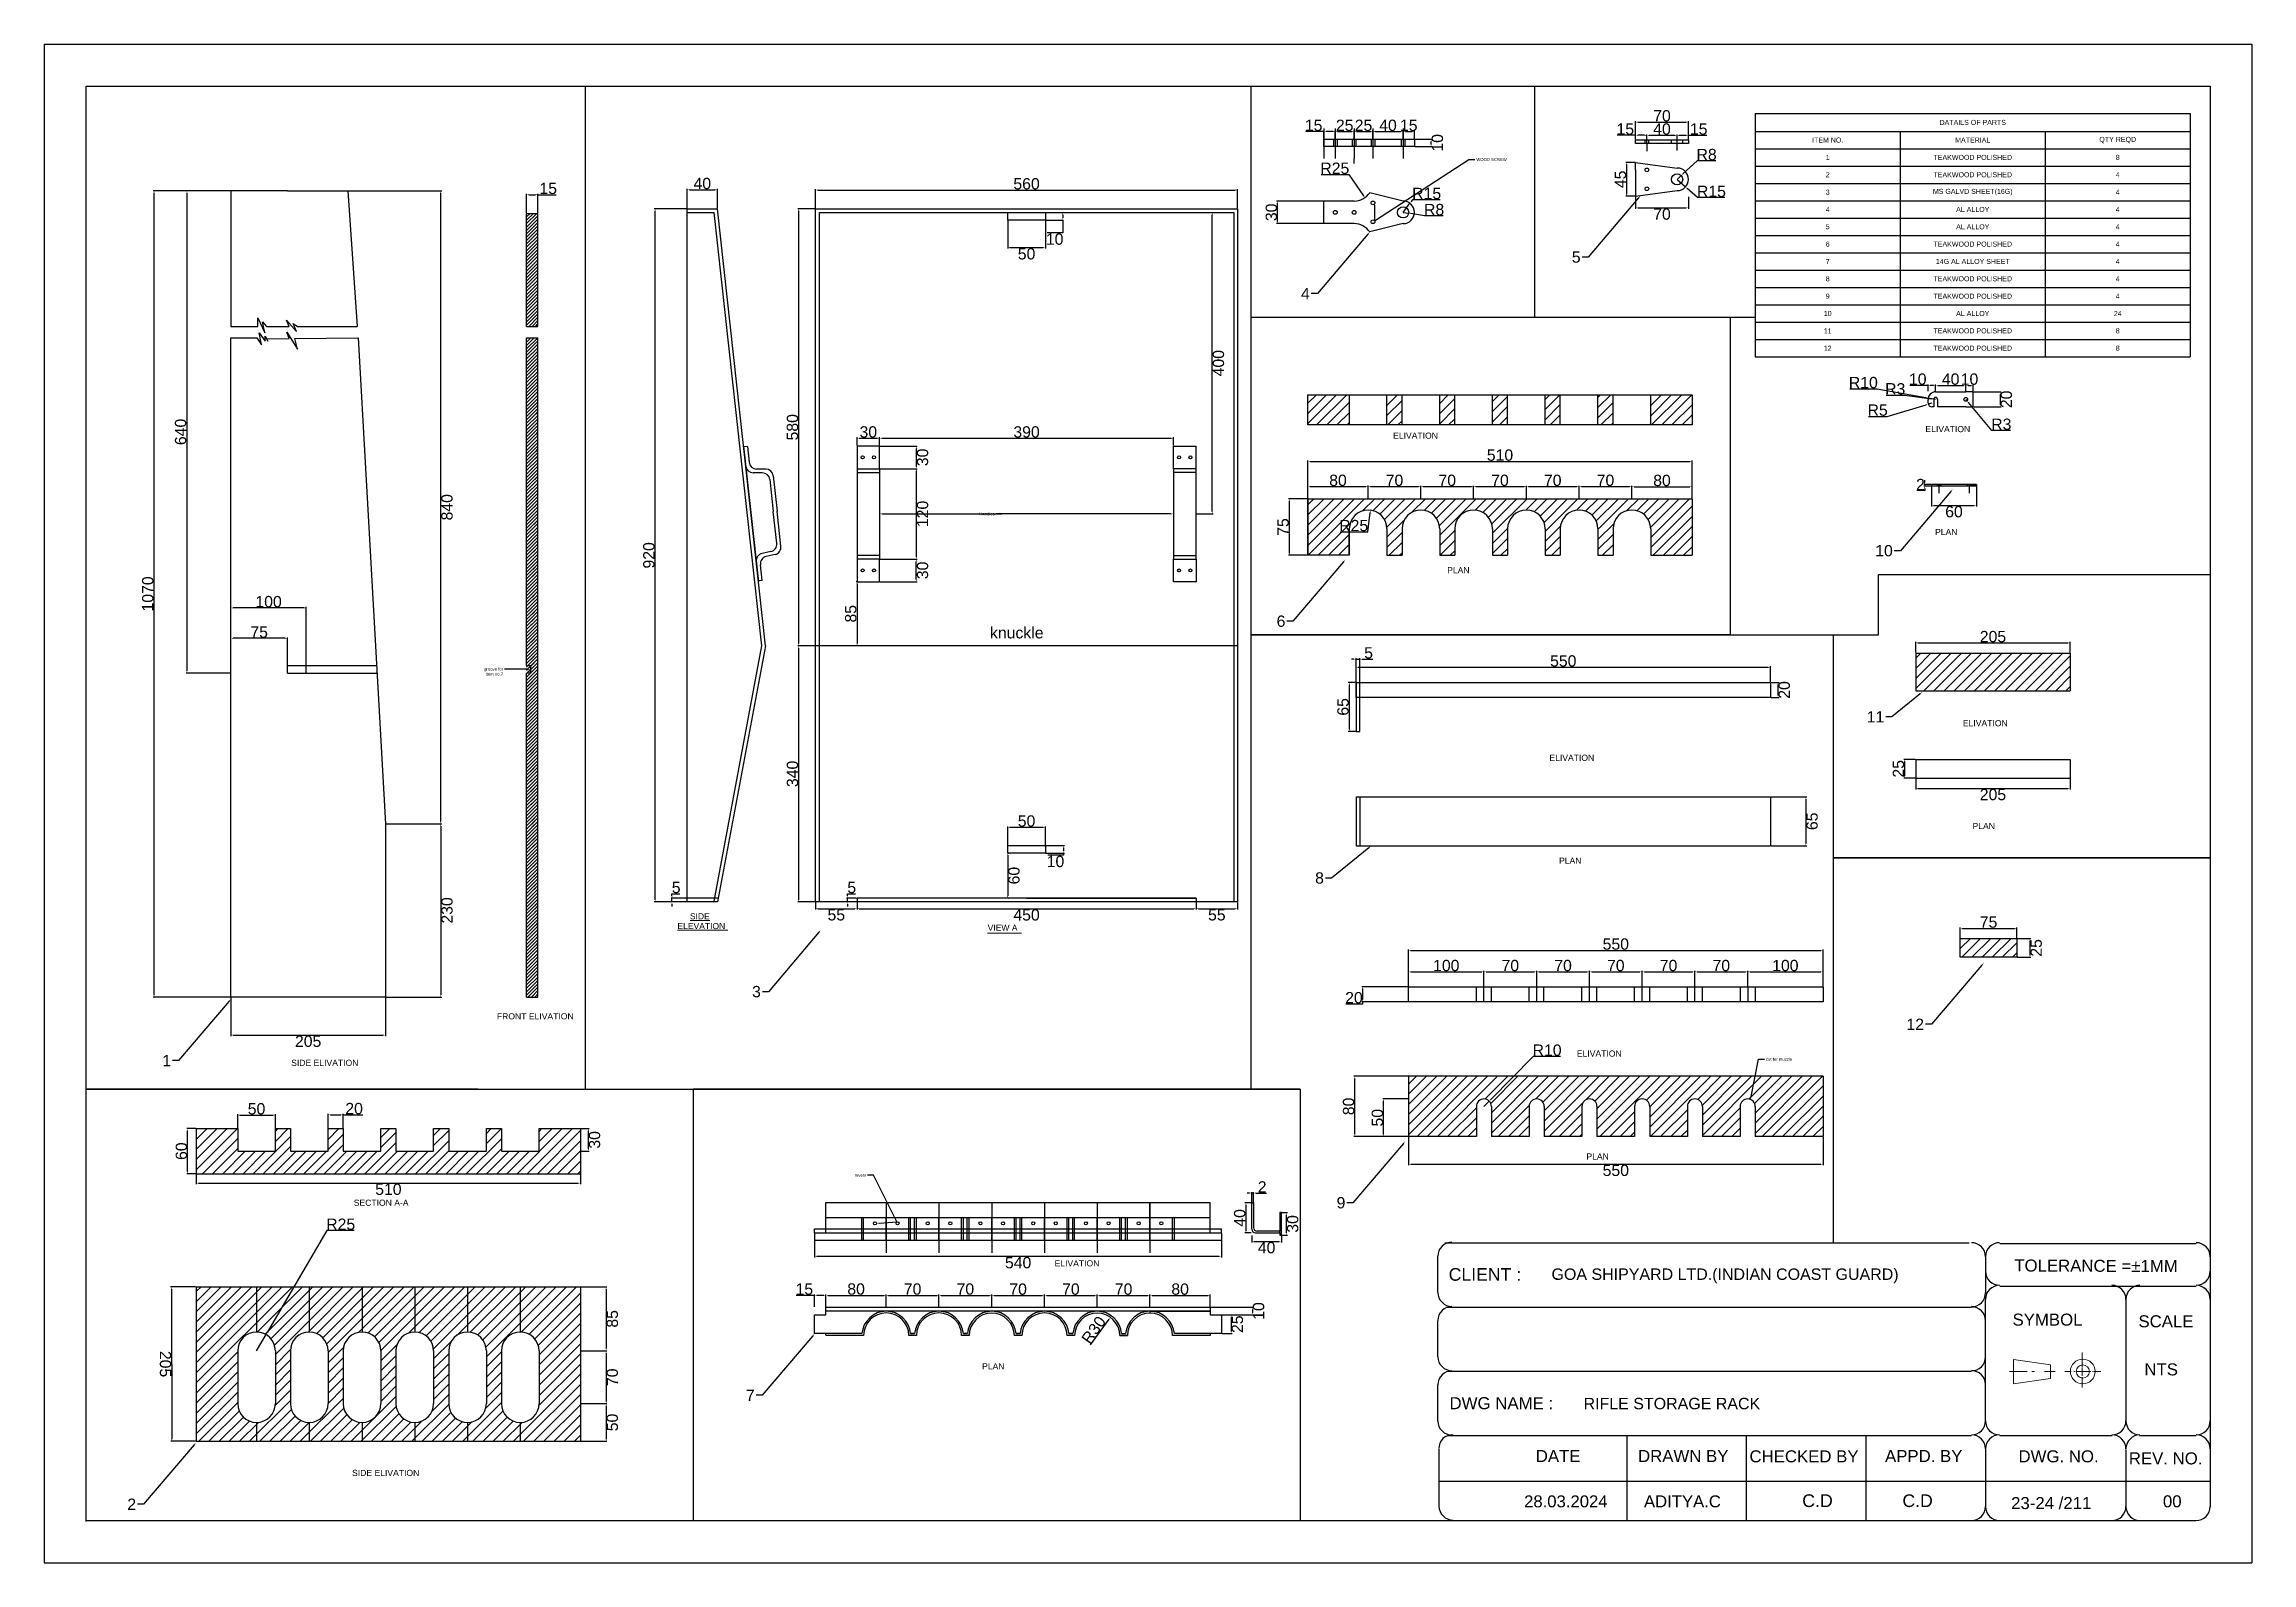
# Model space of a CAD drawing. Header units: millimetres. Extents: x -3009 to 55097, y -2803 to 5841.
# Drawn here: x 48607 to 51537, y -1701 to 314 of the extents above; entities that cross this region are included whole.
import ezdxf
from ezdxf import colors
from ezdxf.entities.mleader import LeaderData, LeaderLine
from ezdxf.math import Vec2, Vec3

# ---------------------------------------------------------------- set-up
doc = ezdxf.new("R2010")
doc.units = ezdxf.units.MM
for name, color, linetype in [('DIM', 10, 'Continuous'), ('HATCH 252', 7, 'Continuous'), ('PDF2_Geometry', 7, 'Continuous'), ('PDF2_Text', 7, 'Continuous'), ('PDF_PDF_PDF_line', 7, 'Continuous'), ('PDF_Text', 7, 'Continuous'), ('SC', 5, 'Continuous')]:
    doc.layers.add(name, color=color, linetype=linetype)
doc.layers.add('PDF_PDF_PDF_NAME PLATE', color=230, linetype='Continuous', true_color=0xff007f)
doc.styles.add('PDF ArialMT', font='arial.ttf')
doc.styles.add('PDF F1', font='arial.ttf')
doc.styles.get("Standard").update_dxf_attribs({"font": 'arial.ttf', "height": 15})
doc.dimstyles.new('DIM', dxfattribs={"dimtxt": 15, "dimasz": 3, "dimexe": 1.25, "dimexo": 0.625, "dimtad": 2, "dimtoh": 1, "dimdec": 0, "dimtxsty": 'Standard', "dimcen": 2.5, "dimclrd": 1, "dimclre": 4, "dimclrt": 1, "dimadec": 0, "dimazin": 0, "dimtfac": 1, "dimtdec": 0, "dimtmove": 0, "dimatfit": 3, "dimfxl": 1, "dimtfillclr": 4, "dimarcsym": 0})

msp = doc.modelspace()

# ---------------------------------------------------------------- texts
for s, height, p in [(' ELIVATION', 8.15, (50394, -209.6)), ('ELIVATION', 8.15, (51103.6, -200.9)), ('PLAN', 8.15, (51116.4, -337.5)), ('PLAN', 8.15, (50468.9, -388.1)), ('ELIVATION', 8.15, (51153.3, -591.2)), ('ELIVATION', 8.15, (50604.6, -637.1)), ('PLAN', 8.15, (51166.1, -727.7)), ('PLAN', 8.15, (50617.4, -773.7)), ('FRONT ELIVATION', 8.151, (49207.8, -980.2)), ('ELIVATION', 8.15, (50641, -1029.6)), ('SIDE ELIVATION', 8.151, (48934.8, -1041.9)), ('PLAN', 8.15, (50653.7, -1166.2)), ('SECTION A-A', 8.151, (49017.8, -1227.6)), ('ELIVATION', 8.15, (49947.9, -1308)), ('PLAN', 8.15, (49851.7, -1444.6)), ('SIDE ELIVATION', 8.151, (49015.6, -1586.1))]:
    msp.add_text(s, height=height).set_placement(p)
at = {"layer": 'PDF2_Text', "char_height": 8.09, "attachment_point": 4, "style": 'PDF F1'}
for s, insert in [('SIDE', (49463.9, -843.4)), ('ELEVATION', (49447.4, -856.4)), ('VIEW A', (49859.1, -858.6))]:
    msp.add_mtext(s, dxfattribs=dict(at, insert=insert))
at = {"layer": 'PDF_Text', "color": 192, "true_color": 0x5c00b8, "style": 'PDF ArialMT'}
for s, height, p in [('CLIENT :', 16.75, (50470.9, -1327)), ('SYMBOL', 15.94, (51219.2, -1386.6)), ('SCALE', 15.94, (51386.3, -1388.8)), ('DATE', 15.94, (50586.5, -1567.6)), ('DRAWN BY', 15.94, (50722.2, -1567.6)), ('CHECKED BY', 15.94, (50870.1, -1568)), ('APPD. BY', 15.94, (51050, -1567.6)), ('DWG. NO.', 15.94, (51227.1, -1568)), ('REV. NO.', 15.94, (51373.5, -1570.7))]:
    msp.add_text(s, height=height, dxfattribs=at).set_placement(p)
at = {"layer": 'PDF_Text', "color": 213, "true_color": 0xc16edd, "style": 'PDF ArialMT'}
for s, height, p in [('GOA SHIPYARD LTD.(INDIAN COAST GUARD)', 15.178, (50607.4, -1325.9)), ('.', 15.2, (50611, -1325.8)), ('NTS', 15.94, (51394.2, -1452.6)), ('DWG NAME :', 15.98, (50472, -1497.5)), ('RIFLE STORAGE RACK', 15.178, (50649.9, -1497.6)), ('C.D', 16.85, (50940.1, -1627.3)), ('C.D', 16.75, (51073.1, -1627.3)), ('28.03.2024', 15.84, (50571, -1627.7)), ('ADITYA.C', 15.84, (50730.1, -1627.7)), ('23-24 /211', 15.94, (51217.3, -1630)), ('00', 15.94, (51418.8, -1627.7))]:
    msp.add_text(s, height=height, dxfattribs=at).set_placement(p)
at = {"layer": 'PDF_Text', "color": 192, "true_color": 0x5c00b8, "style": 'PDF ArialMT'}
msp.add_text('TOLERANCE =±1MM', height=15.937, rotation=359.7639, dxfattribs=at).set_placement((51221.5, -1314.7))
at = {"layer": 'SC', "insert": (49862.2, -459.6), "char_height": 15, "attachment_point": 1}
msp.add_mtext_dynamic_manual_height_columns('knuckle', width=178.712, gutter_width=75, heights=[0], dxfattribs=at)

# ---------------------------------------------------------------- blocks, each defined once
blk = doc.blocks.new('*T118')
at = {"layer": 'SC', "color": 0, "linetype": 'ByBlock', "lineweight": -2, "transparency": 16777216}
for p, q in [((0, 0), (577.3, 0)), ((0, 0), (0, -323.1)), ((577.3, 0), (577.3, -323.1)), ((0, -23.9), (577.3, -23.9)), ((192.4, -23.9), (192.4, -323.1)), ((384.9, -23.9), (384.9, -323.1)), ((0, -46.9), (577.3, -46.9)), ((0, -69.9), (577.3, -69.9)), ((0, -93), (577.3, -93)), ((0, -116), (577.3, -116)), ((0, -139), (577.3, -139)), ((0, -162), (577.3, -162)), ((0, -185), (577.3, -185)), ((0, -208), (577.3, -208)), ((0, -231.1), (577.3, -231.1)), ((0, -254.1), (577.3, -254.1)), ((0, -277.1), (577.3, -277.1)), ((0, -300.1), (577.3, -300.1)), ((0, -323.1), (577.3, -323.1))]:
    blk.add_line(p, q, dxfattribs=at)
at = {"layer": 'SC', "color": 0, "transparency": 16777216, "attachment_point": 5}
for s, insert, char_height, width in [('DATAILS OF PARTS', (288.7, -12), 6.681, 576.004), ('ITEM NO.', (96.2, -35.4), 6.68, 191.111), ('1', (96.2, -58.4), 6.68, 191.111), ('TEAKWOOD POLISHED', (288.7, -58.4), 6.681, 191.111), ('MATERIAL', (288.7, -35.4), 6.68, 191.111), ('QTY REQD', (481.1, -35.4), 6.68, 191.111), ('8', (481.1, -58.4), 6.68, 191.111), ('2', (96.2, -81.4), 6.68, 191.111), ('TEAKWOOD POLISHED', (288.7, -81.4), 6.681, 191.111), ('4', (481.1, -81.4), 6.68, 191.111), ('3', (96.2, -104.5), 6.68, 191.111), ('MS GALVD SHEET(16G)', (288.7, -104.5), 6.681, 191.111), ('4', (481.1, -104.5), 6.68, 191.111), ('4', (96.2, -127.5), 6.68, 191.111), ('AL ALLOY', (288.7, -127.5), 6.68, 191.111), ('4', (481.1, -127.5), 6.68, 191.111), ('5', (96.2, -150.5), 6.68, 191.111), ('6', (96.2, -173.5), 6.68, 191.111), ('TEAKWOOD POLISHED', (288.7, -173.5), 6.681, 191.111), ('AL ALLOY', (288.7, -150.5), 6.68, 191.111), ('4', (481.1, -150.5), 6.68, 191.111), ('4', (481.1, -173.5), 6.68, 191.111), ('7', (96.2, -196.5), 6.68, 191.111), ('14G AL ALLOY SHEET', (288.7, -196.5), 6.681, 191.111), ('4', (481.1, -196.5), 6.68, 191.111), ('8', (96.2, -219.5), 6.68, 191.111), ('TEAKWOOD POLISHED', (288.7, -219.5), 6.681, 191.111), ('4', (481.1, -219.5), 6.68, 191.111), ('10', (96.2, -265.6), 6.68, 191.111), ('9', (96.2, -242.6), 6.68, 191.111), ('TEAKWOOD POLISHED', (288.7, -242.6), 6.681, 191.111), ('AL ALLOY', (288.7, -265.6), 6.68, 191.111), ('24', (481.1, -265.6), 6.68, 191.111), ('4', (481.1, -242.6), 6.68, 191.111), ('11', (96.2, -288.6), 6.68, 191.111), ('TEAKWOOD POLISHED', (288.7, -288.6), 6.681, 191.111), ('8', (481.1, -288.6), 6.68, 191.111), ('12', (96.2, -311.6), 6.68, 191.111), ('TEAKWOOD POLISHED', (288.7, -311.6), 6.681, 191.111), ('8', (481.1, -311.6), 6.68, 191.111)]:
    blk.add_mtext(s, dxfattribs=dict(at, insert=insert, char_height=char_height, width=width))
blk = doc.blocks.new('*D228')
at = {"layer": 'Defpoints', "color": 0, "transparency": 16777216}
for p in [(48854.8, 119.4), (48796.4, -520.6), (48854.8, -520.6)]:
    blk.add_point(p, dxfattribs=at)
at = {"layer": 'DIM', "color": 4, "lineweight": -2, "transparency": 16777216}
for p, q in [((48854.1, 119.4), (48795.2, 119.4)), ((48854.1, -520.6), (48795.2, -520.6))]:
    blk.add_line(p, q, dxfattribs=at)
at = {"layer": 'DIM', "color": 1, "lineweight": -2, "transparency": 16777216}
blk.add_line((48796.4, 116.4), (48796.4, -517.6), dxfattribs=at)
at = {"layer": 'DIM', "color": 1, "transparency": 16777216}
for points in [[(48795.9, 116.4), (48796.9, 116.4), (48796.4, 119.4)], [(48795.9, -517.6), (48796.9, -517.6), (48796.4, -520.6)]]:
    blk.add_solid(points, dxfattribs=at)
at = {"layer": 'DIM', "color": 1, "transparency": 16777216, "insert": (48788.1, -200.6), "char_height": 15, "attachment_point": 5, "rotation": 90}
blk.add_mtext('640', dxfattribs=at)
blk = doc.blocks.new('*D229')
at = {"layer": 'Defpoints', "color": 0, "transparency": 16777216}
for p in [(49009.8, 119.4), (49133.3, 119.4), (49059.8, -720.6)]:
    blk.add_point(p, dxfattribs=at)
at = {"layer": 'DIM', "color": 4, "lineweight": -2, "transparency": 16777216}
for p, q in [((49010.4, 119.4), (49134.5, 119.4)), ((49060.4, -720.6), (49134.5, -720.6))]:
    blk.add_line(p, q, dxfattribs=at)
at = {"layer": 'DIM', "color": 1, "lineweight": -2, "transparency": 16777216}
blk.add_line((49133.3, -717.6), (49133.3, 116.4), dxfattribs=at)
at = {"layer": 'DIM', "color": 1, "transparency": 16777216}
for points in [[(49132.8, 116.4), (49133.8, 116.4), (49133.3, 119.4)], [(49132.8, -717.6), (49133.8, -717.6), (49133.3, -720.6)]]:
    blk.add_solid(points, dxfattribs=at)
at = {"layer": 'DIM', "color": 1, "transparency": 16777216, "insert": (49141.6, -300.6), "char_height": 15, "attachment_point": 5, "rotation": 90}
blk.add_mtext('840', dxfattribs=at)
blk = doc.blocks.new('*D230')
at = {"layer": 'Defpoints', "color": 0, "transparency": 16777216}
for p in [(49059.8, -720.6), (49059.8, -950.6), (49133.3, -950.6)]:
    blk.add_point(p, dxfattribs=at)
at = {"layer": 'DIM', "color": 4, "lineweight": -2, "transparency": 16777216}
for p, q in [((49060.4, -720.6), (49134.5, -720.6)), ((49060.4, -950.6), (49134.5, -950.6))]:
    blk.add_line(p, q, dxfattribs=at)
at = {"layer": 'DIM', "color": 1, "lineweight": -2, "transparency": 16777216}
blk.add_line((49133.3, -723.6), (49133.3, -947.6), dxfattribs=at)
at = {"layer": 'DIM', "color": 1, "transparency": 16777216}
for points in [[(49132.8, -723.6), (49133.8, -723.6), (49133.3, -720.6)], [(49132.8, -947.6), (49133.8, -947.6), (49133.3, -950.6)]]:
    blk.add_solid(points, dxfattribs=at)
at = {"layer": 'DIM', "color": 1, "transparency": 16777216, "insert": (49141.6, -835.6), "char_height": 15, "attachment_point": 5, "rotation": 90}
blk.add_mtext('230', dxfattribs=at)
blk = doc.blocks.new('*D231')
at = {"layer": 'Defpoints', "color": 0, "transparency": 16777216}
for p in [(48854.8, -950.6), (49059.8, -950.6), (49059.8, -1001)]:
    blk.add_point(p, dxfattribs=at)
at = {"layer": 'DIM', "color": 4, "lineweight": -2, "transparency": 16777216}
for p, q in [((48854.8, -951.3), (48854.8, -1002.3)), ((49059.8, -951.3), (49059.8, -1002.3))]:
    blk.add_line(p, q, dxfattribs=at)
at = {"layer": 'DIM', "color": 1, "lineweight": -2, "transparency": 16777216}
blk.add_line((48857.8, -1001), (49056.8, -1001), dxfattribs=at)
at = {"layer": 'DIM', "color": 1, "transparency": 16777216}
for points in [[(48857.8, -1000.5), (48857.8, -1001.5), (48854.8, -1001)], [(49056.8, -1000.5), (49056.8, -1001.5), (49059.8, -1001)]]:
    blk.add_solid(points, dxfattribs=at)
at = {"layer": 'DIM', "color": 1, "transparency": 16777216, "insert": (48957.3, -1009.3), "char_height": 15, "attachment_point": 5}
blk.add_mtext('205', dxfattribs=at)
blk = doc.blocks.new('*D232')
at = {"layer": 'Defpoints', "color": 0, "transparency": 16777216}
for p in [(48854.8, -474.5), (48854.8, -510.6), (48929.8, -510.6)]:
    blk.add_point(p, dxfattribs=at)
at = {"layer": 'DIM', "color": 4, "lineweight": -2, "transparency": 16777216}
for p, q in [((48854.8, -510), (48854.8, -473.3)), ((48929.8, -510), (48929.8, -473.3))]:
    blk.add_line(p, q, dxfattribs=at)
at = {"layer": 'DIM', "color": 1, "lineweight": -2, "transparency": 16777216}
blk.add_line((48926.8, -474.5), (48857.8, -474.5), dxfattribs=at)
at = {"layer": 'DIM', "color": 1, "transparency": 16777216}
for points in [[(48857.8, -474), (48857.8, -475), (48854.8, -474.5)], [(48926.8, -474), (48926.8, -475), (48929.8, -474.5)]]:
    blk.add_solid(points, dxfattribs=at)
at = {"layer": 'DIM', "color": 1, "transparency": 16777216, "insert": (48892.3, -466.3), "char_height": 15, "attachment_point": 5}
blk.add_mtext('75', dxfattribs=at)
blk = doc.blocks.new('*D233')
at = {"layer": 'Defpoints', "color": 0, "transparency": 16777216}
for p in [(48854.8, -434.2), (48854.8, -510.6), (48954.8, -510.6)]:
    blk.add_point(p, dxfattribs=at)
at = {"layer": 'DIM', "color": 4, "lineweight": -2, "transparency": 16777216}
for p, q in [((48854.8, -510), (48854.8, -432.9)), ((48954.8, -510), (48954.8, -432.9))]:
    blk.add_line(p, q, dxfattribs=at)
at = {"layer": 'DIM', "color": 1, "lineweight": -2, "transparency": 16777216}
blk.add_line((48951.8, -434.2), (48857.8, -434.2), dxfattribs=at)
at = {"layer": 'DIM', "color": 1, "transparency": 16777216}
for points in [[(48857.8, -433.7), (48857.8, -434.7), (48854.8, -434.2)], [(48951.8, -433.7), (48951.8, -434.7), (48954.8, -434.2)]]:
    blk.add_solid(points, dxfattribs=at)
at = {"layer": 'DIM', "color": 1, "transparency": 16777216, "insert": (48904.8, -425.9), "char_height": 15, "attachment_point": 5}
blk.add_mtext('100', dxfattribs=at)
blk = doc.blocks.new('*D234')
at = {"layer": 'Defpoints', "color": 0, "transparency": 16777216}
for p in [(49247.2, 89.4), (49262.2, 114.2), (49262.2, 89.4)]:
    blk.add_point(p, dxfattribs=at)
at = {"layer": 'DIM', "color": 4, "lineweight": -2, "transparency": 16777216}
for p, q in [((49247.2, 90), (49247.2, 115.5)), ((49262.2, 90), (49262.2, 115.5))]:
    blk.add_line(p, q, dxfattribs=at)
at = {"layer": 'DIM', "color": 1, "lineweight": -2, "transparency": 16777216}
for p, q in [((49250.2, 114.2), (49259.2, 114.2)), ((49262.2, 114.2), (49286.6, 114.2))]:
    blk.add_line(p, q, dxfattribs=at)
at = {"layer": 'DIM', "color": 1, "transparency": 16777216}
for points in [[(49250.2, 114.7), (49250.2, 113.7), (49247.2, 114.2)], [(49259.2, 114.7), (49259.2, 113.7), (49262.2, 114.2)]]:
    blk.add_solid(points, dxfattribs=at)
at = {"layer": 'DIM', "color": 1, "transparency": 16777216, "insert": (49275.9, 122.5), "char_height": 15, "attachment_point": 5}
blk.add_mtext('15', dxfattribs=at)
blk = doc.blocks.new('*D237')
at = {"layer": 'Defpoints', "color": 0, "transparency": 16777216}
for p in [(49318.8, -1335.1), (49318.8, -1420.1), (49352.7, -1420.1)]:
    blk.add_point(p, dxfattribs=at)
at = {"layer": 'DIM', "color": 4, "lineweight": -2, "transparency": 16777216}
for p, q in [((49319.4, -1335.1), (49353.9, -1335.1)), ((49319.4, -1420.1), (49353.9, -1420.1))]:
    blk.add_line(p, q, dxfattribs=at)
at = {"layer": 'DIM', "color": 1, "lineweight": -2, "transparency": 16777216}
blk.add_line((49352.7, -1338.1), (49352.7, -1417.1), dxfattribs=at)
at = {"layer": 'DIM', "color": 1, "transparency": 16777216}
for points in [[(49352.2, -1338.1), (49353.2, -1338.1), (49352.7, -1335.1)], [(49352.2, -1417.1), (49353.2, -1417.1), (49352.7, -1420.1)]]:
    blk.add_solid(points, dxfattribs=at)
at = {"layer": 'DIM', "color": 1, "transparency": 16777216, "insert": (49361, -1377.6), "char_height": 15, "attachment_point": 5, "rotation": 90}
blk.add_mtext('85', dxfattribs=at)
blk = doc.blocks.new('*D235')
at = {"layer": 'Defpoints', "color": 0, "transparency": 16777216}
for p in [(49318.8, -1420.1), (49318.8, -1490.1), (49352.7, -1490.1)]:
    blk.add_point(p, dxfattribs=at)
at = {"layer": 'DIM', "color": 4, "lineweight": -2, "transparency": 16777216}
for p, q in [((49319.4, -1420.1), (49353.9, -1420.1)), ((49319.4, -1490.1), (49353.9, -1490.1))]:
    blk.add_line(p, q, dxfattribs=at)
at = {"layer": 'DIM', "color": 1, "lineweight": -2, "transparency": 16777216}
blk.add_line((49352.7, -1423.1), (49352.7, -1487.1), dxfattribs=at)
at = {"layer": 'DIM', "color": 1, "transparency": 16777216}
for points in [[(49352.2, -1423.1), (49353.2, -1423.1), (49352.7, -1420.1)], [(49352.2, -1487.1), (49353.2, -1487.1), (49352.7, -1490.1)]]:
    blk.add_solid(points, dxfattribs=at)
at = {"layer": 'DIM', "color": 1, "transparency": 16777216, "insert": (49361, -1455.1), "char_height": 15, "attachment_point": 5, "rotation": 90}
blk.add_mtext('70', dxfattribs=at)
blk = doc.blocks.new('*D238')
at = {"layer": 'Defpoints', "color": 0, "transparency": 16777216}
for p in [(49318.8, -1490.1), (49318.8, -1540.1), (49352.7, -1540.1)]:
    blk.add_point(p, dxfattribs=at)
at = {"layer": 'DIM', "color": 4, "lineweight": -2, "transparency": 16777216}
for p, q in [((49319.4, -1490.1), (49353.9, -1490.1)), ((49319.4, -1540.1), (49353.9, -1540.1))]:
    blk.add_line(p, q, dxfattribs=at)
at = {"layer": 'DIM', "color": 1, "lineweight": -2, "transparency": 16777216}
blk.add_line((49352.7, -1493.1), (49352.7, -1537.1), dxfattribs=at)
at = {"layer": 'DIM', "color": 1, "transparency": 16777216}
for points in [[(49352.2, -1493.1), (49353.2, -1493.1), (49352.7, -1490.1)], [(49352.2, -1537.1), (49353.2, -1537.1), (49352.7, -1540.1)]]:
    blk.add_solid(points, dxfattribs=at)
at = {"layer": 'DIM', "color": 1, "transparency": 16777216, "insert": (49361, -1515.1), "char_height": 15, "attachment_point": 5, "rotation": 90}
blk.add_mtext('50', dxfattribs=at)
blk = doc.blocks.new('*D236')
at = {"layer": 'Defpoints', "color": 0, "transparency": 16777216}
for p in [(48901.4, -1398.5), (48888.8, -1420.1)]:
    blk.add_point(p, dxfattribs=at)
at = {"layer": 'DIM', "color": 1, "lineweight": -2, "transparency": 16777216}
for p, q in [((48981.9, -1260.4), (48902.9, -1395.9)), ((49018.4, -1260.4), (48981.9, -1260.4)), ((48888.8, -1420.1), (48901.4, -1398.5))]:
    blk.add_line(p, q, dxfattribs=at)
at = {"layer": 'DIM', "color": 1, "transparency": 16777216}
blk.add_solid([(48902.5, -1395.6), (48903.3, -1396.1), (48901.4, -1398.5)], dxfattribs=at)
at = {"layer": 'DIM', "color": 1, "transparency": 16777216, "insert": (49000.5, -1252.1), "char_height": 15, "attachment_point": 5}
blk.add_mtext('R25', dxfattribs=at)
blk = doc.blocks.new('*D240')
at = {"layer": 'Defpoints', "color": 0, "transparency": 16777216}
for p in [(49685.7, -219.4), (49715.7, -208.9), (49715.7, -219.4)]:
    blk.add_point(p, dxfattribs=at)
at = {"layer": 'DIM', "color": 4, "lineweight": -2, "transparency": 16777216}
for p, q in [((49685.7, -218.8), (49685.7, -207.7)), ((49715.7, -218.8), (49715.7, -207.7))]:
    blk.add_line(p, q, dxfattribs=at)
at = {"layer": 'DIM', "color": 1, "lineweight": -2, "transparency": 16777216}
blk.add_line((49688.7, -208.9), (49712.7, -208.9), dxfattribs=at)
at = {"layer": 'DIM', "color": 1, "transparency": 16777216}
for points in [[(49688.7, -208.4), (49688.7, -209.4), (49685.7, -208.9)], [(49712.7, -208.4), (49712.7, -209.4), (49715.7, -208.9)]]:
    blk.add_solid(points, dxfattribs=at)
at = {"layer": 'DIM', "color": 1, "transparency": 16777216, "insert": (49700.7, -200.7), "char_height": 15, "attachment_point": 5}
blk.add_mtext('30', dxfattribs=at)
blk = doc.blocks.new('*D241')
at = {"layer": 'Defpoints', "color": 0, "transparency": 16777216}
for p in [(49715.7, -249.4), (49715.7, -369.4), (49764.4, -369.4)]:
    blk.add_point(p, dxfattribs=at)
at = {"layer": 'DIM', "color": 4, "lineweight": -2, "transparency": 16777216}
for p, q in [((49716.3, -249.4), (49765.6, -249.4)), ((49716.3, -369.4), (49765.6, -369.4))]:
    blk.add_line(p, q, dxfattribs=at)
at = {"layer": 'DIM', "color": 1, "lineweight": -2, "transparency": 16777216}
blk.add_line((49764.4, -252.4), (49764.4, -366.4), dxfattribs=at)
at = {"layer": 'DIM', "color": 1, "transparency": 16777216}
for points in [[(49763.9, -252.4), (49764.9, -252.4), (49764.4, -249.4)], [(49763.9, -366.4), (49764.9, -366.4), (49764.4, -369.4)]]:
    blk.add_solid(points, dxfattribs=at)
at = {"layer": 'DIM', "color": 1, "transparency": 16777216, "insert": (49772.7, -309.4), "char_height": 15, "attachment_point": 5, "rotation": 90}
blk.add_mtext('120', dxfattribs=at)
blk = doc.blocks.new('*D242')
at = {"layer": 'Defpoints', "color": 0, "transparency": 16777216}
for p in [(49715.7, -369.4), (49764.4, -369.4), (49715.7, -399.4)]:
    blk.add_point(p, dxfattribs=at)
at = {"layer": 'DIM', "color": 4, "lineweight": -2, "transparency": 16777216}
for p, q in [((49716.3, -369.4), (49765.6, -369.4)), ((49716.3, -399.4), (49765.6, -399.4))]:
    blk.add_line(p, q, dxfattribs=at)
at = {"layer": 'DIM', "color": 1, "lineweight": -2, "transparency": 16777216}
blk.add_line((49764.4, -396.4), (49764.4, -372.4), dxfattribs=at)
at = {"layer": 'DIM', "color": 1, "transparency": 16777216}
for points in [[(49763.9, -372.4), (49764.9, -372.4), (49764.4, -369.4)], [(49763.9, -396.4), (49764.9, -396.4), (49764.4, -399.4)]]:
    blk.add_solid(points, dxfattribs=at)
at = {"layer": 'DIM', "color": 1, "transparency": 16777216, "insert": (49772.7, -384.4), "char_height": 15, "attachment_point": 5, "rotation": 90}
blk.add_mtext('30', dxfattribs=at)
blk = doc.blocks.new('*D243')
at = {"layer": 'Defpoints', "color": 0, "transparency": 16777216}
for p in [(49715.7, -219.4), (50105.7, -208.9), (50105.7, -219.4)]:
    blk.add_point(p, dxfattribs=at)
at = {"layer": 'DIM', "color": 4, "lineweight": -2, "transparency": 16777216}
for p, q in [((49715.7, -218.8), (49715.7, -207.7)), ((50105.7, -218.8), (50105.7, -207.7))]:
    blk.add_line(p, q, dxfattribs=at)
at = {"layer": 'DIM', "color": 1, "lineweight": -2, "transparency": 16777216}
blk.add_line((49718.7, -208.9), (50102.7, -208.9), dxfattribs=at)
at = {"layer": 'DIM', "color": 1, "transparency": 16777216}
for points in [[(49718.7, -208.4), (49718.7, -209.4), (49715.7, -208.9)], [(50102.7, -208.4), (50102.7, -209.4), (50105.7, -208.9)]]:
    blk.add_solid(points, dxfattribs=at)
at = {"layer": 'DIM', "color": 1, "transparency": 16777216, "insert": (49910.7, -200.7), "char_height": 15, "attachment_point": 5}
blk.add_mtext('390', dxfattribs=at)
blk = doc.blocks.new('*D239')
at = {"layer": 'Defpoints', "color": 0, "transparency": 16777216}
for p in [(49715.7, -219.4), (49715.7, -249.4), (49764.4, -249.4)]:
    blk.add_point(p, dxfattribs=at)
at = {"layer": 'DIM', "color": 4, "lineweight": -2, "transparency": 16777216}
for p, q in [((49716.3, -219.4), (49765.6, -219.4)), ((49716.3, -249.4), (49765.6, -249.4))]:
    blk.add_line(p, q, dxfattribs=at)
at = {"layer": 'DIM', "color": 1, "lineweight": -2, "transparency": 16777216}
blk.add_line((49764.4, -222.4), (49764.4, -246.4), dxfattribs=at)
at = {"layer": 'DIM', "color": 1, "transparency": 16777216}
for points in [[(49763.9, -222.4), (49764.9, -222.4), (49764.4, -219.4)], [(49763.9, -246.4), (49764.9, -246.4), (49764.4, -249.4)]]:
    blk.add_solid(points, dxfattribs=at)
at = {"layer": 'DIM', "color": 1, "transparency": 16777216, "insert": (49772.7, -234.4), "char_height": 15, "attachment_point": 5, "rotation": 90}
blk.add_mtext('30', dxfattribs=at)
blk = doc.blocks.new('*D244')
at = {"layer": 'Defpoints', "color": 0, "transparency": 16777216}
for p in [(50190.7, 120.4), (49630.7, 95.6), (50190.7, 95.6)]:
    blk.add_point(p, dxfattribs=at)
at = {"layer": 'DIM', "color": 4, "lineweight": -2, "transparency": 16777216}
for p, q in [((49630.7, 96.2), (49630.7, 121.6)), ((50190.7, 96.2), (50190.7, 121.6))]:
    blk.add_line(p, q, dxfattribs=at)
at = {"layer": 'DIM', "color": 1, "lineweight": -2, "transparency": 16777216}
blk.add_line((49633.7, 120.4), (50187.7, 120.4), dxfattribs=at)
at = {"layer": 'DIM', "color": 1, "transparency": 16777216}
for points in [[(49633.7, 120.9), (49633.7, 119.9), (49630.7, 120.4)], [(50187.7, 120.9), (50187.7, 119.9), (50190.7, 120.4)]]:
    blk.add_solid(points, dxfattribs=at)
at = {"layer": 'DIM', "color": 1, "transparency": 16777216, "insert": (49910.7, 128.6), "char_height": 15, "attachment_point": 5}
blk.add_mtext('560', dxfattribs=at)
blk = doc.blocks.new('*D245')
at = {"layer": 'Defpoints', "color": 0, "transparency": 16777216}
for p in [(49885.7, 80.6), (49935.7, 80.6), (49935.7, 44)]:
    blk.add_point(p, dxfattribs=at)
at = {"layer": 'DIM', "color": 4, "lineweight": -2, "transparency": 16777216}
for p, q in [((49885.7, 80), (49885.7, 42.7)), ((49935.7, 80), (49935.7, 42.7))]:
    blk.add_line(p, q, dxfattribs=at)
at = {"layer": 'DIM', "color": 1, "lineweight": -2, "transparency": 16777216}
blk.add_line((49888.7, 44), (49932.7, 44), dxfattribs=at)
at = {"layer": 'DIM', "color": 1, "transparency": 16777216}
for points in [[(49888.7, 44.5), (49888.7, 43.5), (49885.7, 44)], [(49932.7, 44.5), (49932.7, 43.5), (49935.7, 44)]]:
    blk.add_solid(points, dxfattribs=at)
at = {"layer": 'DIM', "color": 1, "transparency": 16777216, "insert": (49910.7, 35.7), "char_height": 15, "attachment_point": 5}
blk.add_mtext('50', dxfattribs=at)
blk = doc.blocks.new('*D246')
at = {"layer": 'Defpoints', "color": 0, "transparency": 16777216}
for p in [(49935.7, 90.6), (49935.7, 80.6), (49958.7, 80.6)]:
    blk.add_point(p, dxfattribs=at)
at = {"layer": 'DIM', "color": 4, "lineweight": -2, "transparency": 16777216}
for p, q in [((49936.3, 90.6), (49959.9, 90.6)), ((49936.3, 80.6), (49959.9, 80.6))]:
    blk.add_line(p, q, dxfattribs=at)
at = {"layer": 'DIM', "color": 1, "lineweight": -2, "transparency": 16777216}
for p, q in [((49958.7, 63.5), (49938, 63.5)), ((49958.7, 87.6), (49958.7, 83.6)), ((49958.7, 80.6), (49958.7, 63.5))]:
    blk.add_line(p, q, dxfattribs=at)
at = {"layer": 'DIM', "color": 1, "transparency": 16777216}
for points in [[(49958.2, 87.6), (49959.2, 87.6), (49958.7, 90.6)], [(49958.2, 83.6), (49959.2, 83.6), (49958.7, 80.6)]]:
    blk.add_solid(points, dxfattribs=at)
at = {"layer": 'DIM', "color": 1, "transparency": 16777216, "insert": (49948, 55.2), "char_height": 15, "attachment_point": 5}
blk.add_mtext('10', dxfattribs=at)
blk = doc.blocks.new('*D247')
at = {"layer": 'Defpoints', "color": 0, "transparency": 16777216}
for p in [(49630.7, -824.4), (49685.7, -824.4), (49685.7, -833.3)]:
    blk.add_point(p, dxfattribs=at)
at = {"layer": 'DIM', "color": 4, "lineweight": -2, "transparency": 16777216}
for p, q in [((49630.7, -825), (49630.7, -834.5)), ((49685.7, -825), (49685.7, -834.5))]:
    blk.add_line(p, q, dxfattribs=at)
at = {"layer": 'DIM', "color": 1, "lineweight": -2, "transparency": 16777216}
blk.add_line((49633.7, -833.3), (49682.7, -833.3), dxfattribs=at)
at = {"layer": 'DIM', "color": 1, "transparency": 16777216}
for points in [[(49633.7, -832.8), (49633.7, -833.8), (49630.7, -833.3)], [(49682.7, -832.8), (49682.7, -833.8), (49685.7, -833.3)]]:
    blk.add_solid(points, dxfattribs=at)
at = {"layer": 'DIM', "color": 1, "transparency": 16777216, "insert": (49658.2, -841.5), "char_height": 15, "attachment_point": 5}
blk.add_mtext('55', dxfattribs=at)
blk = doc.blocks.new('*D248')
at = {"layer": 'Defpoints', "color": 0, "transparency": 16777216}
for p in [(49685.7, -824.4), (50135.7, -824.4), (50135.7, -833.3)]:
    blk.add_point(p, dxfattribs=at)
at = {"layer": 'DIM', "color": 4, "lineweight": -2, "transparency": 16777216}
for p, q in [((49685.7, -825), (49685.7, -834.5)), ((50135.7, -825), (50135.7, -834.5))]:
    blk.add_line(p, q, dxfattribs=at)
at = {"layer": 'DIM', "color": 1, "lineweight": -2, "transparency": 16777216}
blk.add_line((49688.7, -833.3), (50132.7, -833.3), dxfattribs=at)
at = {"layer": 'DIM', "color": 1, "transparency": 16777216}
for points in [[(49688.7, -832.8), (49688.7, -833.8), (49685.7, -833.3)], [(50132.7, -832.8), (50132.7, -833.8), (50135.7, -833.3)]]:
    blk.add_solid(points, dxfattribs=at)
at = {"layer": 'DIM', "color": 1, "transparency": 16777216, "insert": (49910.7, -841.6), "char_height": 15, "attachment_point": 5}
blk.add_mtext('450', dxfattribs=at)
blk = doc.blocks.new('*D249')
at = {"layer": 'Defpoints', "color": 0, "transparency": 16777216}
for p in [(50135.7, -824.4), (50190.7, -824.4), (50190.7, -833.3)]:
    blk.add_point(p, dxfattribs=at)
at = {"layer": 'DIM', "color": 4, "lineweight": -2, "transparency": 16777216}
for p, q in [((50135.7, -825), (50135.7, -834.5)), ((50190.7, -825), (50190.7, -834.5))]:
    blk.add_line(p, q, dxfattribs=at)
at = {"layer": 'DIM', "color": 1, "lineweight": -2, "transparency": 16777216}
blk.add_line((50138.7, -833.3), (50187.7, -833.3), dxfattribs=at)
at = {"layer": 'DIM', "color": 1, "transparency": 16777216}
for points in [[(50138.7, -832.8), (50138.7, -833.8), (50135.7, -833.3)], [(50187.7, -832.8), (50187.7, -833.8), (50190.7, -833.3)]]:
    blk.add_solid(points, dxfattribs=at)
at = {"layer": 'DIM', "color": 1, "transparency": 16777216, "insert": (50163.2, -841.5), "char_height": 15, "attachment_point": 5}
blk.add_mtext('55', dxfattribs=at)
blk = doc.blocks.new('*D250')
at = {"layer": 'Defpoints', "color": 0, "transparency": 16777216}
for p in [(49440.1, -819.4), (49460.4, -819.4), (49460.4, -824.4)]:
    blk.add_point(p, dxfattribs=at)
at = {"layer": 'DIM', "color": 4, "lineweight": -2, "transparency": 16777216}
for p, q in [((49459.8, -819.4), (49438.9, -819.4)), ((49459.8, -824.4), (49438.9, -824.4))]:
    blk.add_line(p, q, dxfattribs=at)
at = {"layer": 'DIM', "color": 1, "lineweight": -2, "transparency": 16777216}
for p, q in [((49440.1, -816.4), (49440.1, -813.4)), ((49440.1, -813.4), (49450.7, -813.4)), ((49440.1, -824.4), (49440.1, -819.4)), ((49440.1, -827.4), (49440.1, -830.4))]:
    blk.add_line(p, q, dxfattribs=at)
at = {"layer": 'DIM', "color": 1, "transparency": 16777216}
for points in [[(49439.6, -816.4), (49440.6, -816.4), (49440.1, -819.4)], [(49439.6, -827.4), (49440.6, -827.4), (49440.1, -824.4)]]:
    blk.add_solid(points, dxfattribs=at)
at = {"layer": 'DIM', "color": 1, "transparency": 16777216, "insert": (49445.7, -805.2), "char_height": 15, "attachment_point": 5}
blk.add_mtext('5', dxfattribs=at)
blk = doc.blocks.new('*D251')
at = {"layer": 'Defpoints', "color": 0, "transparency": 16777216}
for p in [(49417.8, 95.6), (49460.4, 95.6), (49460.4, -824.4)]:
    blk.add_point(p, dxfattribs=at)
at = {"layer": 'DIM', "color": 4, "lineweight": -2, "transparency": 16777216}
for p, q in [((49459.8, 95.6), (49416.6, 95.6)), ((49459.8, -824.4), (49416.6, -824.4))]:
    blk.add_line(p, q, dxfattribs=at)
at = {"layer": 'DIM', "color": 1, "lineweight": -2, "transparency": 16777216}
blk.add_line((49417.8, -821.4), (49417.8, 92.6), dxfattribs=at)
at = {"layer": 'DIM', "color": 1, "transparency": 16777216}
for points in [[(49417.3, 92.6), (49418.3, 92.6), (49417.8, 95.6)], [(49417.3, -821.4), (49418.3, -821.4), (49417.8, -824.4)]]:
    blk.add_solid(points, dxfattribs=at)
at = {"layer": 'DIM', "color": 1, "transparency": 16777216, "insert": (49409.5, -364.4), "char_height": 15, "attachment_point": 5, "rotation": 90}
blk.add_mtext('920', dxfattribs=at)
blk = doc.blocks.new('*D252')
at = {"layer": 'Defpoints', "color": 0, "transparency": 16777216}
for p in [(49935.7, -725.3), (49885.7, -749.4), (49935.7, -749.4)]:
    blk.add_point(p, dxfattribs=at)
at = {"layer": 'DIM', "color": 4, "lineweight": -2, "transparency": 16777216}
for p, q in [((49885.7, -748.8), (49885.7, -724)), ((49935.7, -748.8), (49935.7, -724))]:
    blk.add_line(p, q, dxfattribs=at)
at = {"layer": 'DIM', "color": 1, "lineweight": -2, "transparency": 16777216}
blk.add_line((49888.7, -725.3), (49932.7, -725.3), dxfattribs=at)
at = {"layer": 'DIM', "color": 1, "transparency": 16777216}
for points in [[(49888.7, -724.8), (49888.7, -725.8), (49885.7, -725.3)], [(49932.7, -724.8), (49932.7, -725.8), (49935.7, -725.3)]]:
    blk.add_solid(points, dxfattribs=at)
at = {"layer": 'DIM', "color": 1, "transparency": 16777216, "insert": (49910.7, -717), "char_height": 15, "attachment_point": 5}
blk.add_mtext('50', dxfattribs=at)
blk = doc.blocks.new('*D253')
at = {"layer": 'Defpoints', "color": 0, "transparency": 16777216}
for p in [(49935.7, -749.4), (49935.7, -759.4), (49959.7, -759.4)]:
    blk.add_point(p, dxfattribs=at)
at = {"layer": 'DIM', "color": 4, "lineweight": -2, "transparency": 16777216}
for p, q in [((49936.3, -749.4), (49961, -749.4)), ((49936.3, -759.4), (49961, -759.4))]:
    blk.add_line(p, q, dxfattribs=at)
at = {"layer": 'DIM', "color": 1, "lineweight": -2, "transparency": 16777216}
for p, q in [((49959.7, -752.4), (49959.7, -756.4)), ((49959.7, -759.4), (49959.7, -762.4)), ((49959.7, -762.4), (49939.1, -762.4))]:
    blk.add_line(p, q, dxfattribs=at)
at = {"layer": 'DIM', "color": 1, "transparency": 16777216}
for points in [[(49959.2, -752.4), (49960.2, -752.4), (49959.7, -749.4)], [(49959.2, -756.4), (49960.2, -756.4), (49959.7, -759.4)]]:
    blk.add_solid(points, dxfattribs=at)
at = {"layer": 'DIM', "color": 1, "transparency": 16777216, "insert": (49949.1, -770.7), "char_height": 15, "attachment_point": 5}
blk.add_mtext('10', dxfattribs=at)
blk = doc.blocks.new('*D254')
at = {"layer": 'Defpoints', "color": 0, "transparency": 16777216}
for p in [(49885.7, -759.4), (49885.7, -819.4), (49885.7, -819.4)]:
    blk.add_point(p, dxfattribs=at)
at = {"layer": 'DIM', "color": 4, "lineweight": -2, "transparency": 16777216}
for p, q in [((49886.3, -759.4), (49886.9, -759.4)), ((49886.3, -819.4), (49886.9, -819.4))]:
    blk.add_line(p, q, dxfattribs=at)
at = {"layer": 'DIM', "color": 1, "lineweight": -2, "transparency": 16777216}
blk.add_line((49885.7, -762.4), (49885.7, -816.4), dxfattribs=at)
at = {"layer": 'DIM', "color": 1, "transparency": 16777216}
for points in [[(49885.2, -762.4), (49886.2, -762.4), (49885.7, -759.4)], [(49885.2, -816.4), (49886.2, -816.4), (49885.7, -819.4)]]:
    blk.add_solid(points, dxfattribs=at)
at = {"layer": 'DIM', "color": 1, "transparency": 16777216, "insert": (49894, -789.4), "char_height": 15, "attachment_point": 5, "rotation": 90}
blk.add_mtext('60', dxfattribs=at)
blk = doc.blocks.new('*D255')
at = {"layer": 'Defpoints', "color": 0, "transparency": 16777216}
for p in [(49500.4, 120.7), (49460.4, 95.6), (49500.4, 95.6)]:
    blk.add_point(p, dxfattribs=at)
at = {"layer": 'DIM', "color": 4, "lineweight": -2, "transparency": 16777216}
for p, q in [((49460.4, 96.2), (49460.4, 122)), ((49500.4, 96.2), (49500.4, 122))]:
    blk.add_line(p, q, dxfattribs=at)
at = {"layer": 'DIM', "color": 1, "lineweight": -2, "transparency": 16777216}
blk.add_line((49463.4, 120.7), (49497.4, 120.7), dxfattribs=at)
at = {"layer": 'DIM', "color": 1, "transparency": 16777216}
for points in [[(49463.4, 121.2), (49463.4, 120.2), (49460.4, 120.7)], [(49497.4, 121.2), (49497.4, 120.2), (49500.4, 120.7)]]:
    blk.add_solid(points, dxfattribs=at)
at = {"layer": 'DIM', "color": 1, "transparency": 16777216, "insert": (49480.4, 129), "char_height": 15, "attachment_point": 5}
blk.add_mtext('40', dxfattribs=at)
blk = doc.blocks.new('*D256')
at = {"layer": 'Defpoints', "color": 0, "transparency": 16777216}
for p in [(50157.1, 90.6), (50157.1, 90.6), (50135.7, -309.4)]:
    blk.add_point(p, dxfattribs=at)
at = {"layer": 'DIM', "color": 4, "lineweight": -2, "transparency": 16777216}
for p, q in [((50157.7, 90.6), (50158.4, 90.6)), ((50136.3, -309.4), (50158.4, -309.4))]:
    blk.add_line(p, q, dxfattribs=at)
at = {"layer": 'DIM', "color": 1, "lineweight": -2, "transparency": 16777216}
blk.add_line((50157.1, -306.4), (50157.1, 87.6), dxfattribs=at)
at = {"layer": 'DIM', "color": 1, "transparency": 16777216}
for points in [[(50156.6, 87.6), (50157.6, 87.6), (50157.1, 90.6)], [(50156.6, -306.4), (50157.6, -306.4), (50157.1, -309.4)]]:
    blk.add_solid(points, dxfattribs=at)
at = {"layer": 'DIM', "color": 1, "transparency": 16777216, "insert": (50165.4, -109.4), "char_height": 15, "attachment_point": 5, "rotation": 90}
blk.add_mtext('400', dxfattribs=at)
blk = doc.blocks.new('*D257')
at = {"layer": 'Defpoints', "color": 0, "transparency": 16777216}
for p in [(49608.4, -484.4), (49630.7, -484.4), (49630.7, -824.4)]:
    blk.add_point(p, dxfattribs=at)
at = {"layer": 'DIM', "color": 4, "lineweight": -2, "transparency": 16777216}
for p, q in [((49630, -484.4), (49607.1, -484.4)), ((49630, -824.4), (49607.1, -824.4))]:
    blk.add_line(p, q, dxfattribs=at)
at = {"layer": 'DIM', "color": 1, "lineweight": -2, "transparency": 16777216}
blk.add_line((49608.4, -821.4), (49608.4, -487.4), dxfattribs=at)
at = {"layer": 'DIM', "color": 1, "transparency": 16777216}
for points in [[(49607.9, -487.4), (49608.9, -487.4), (49608.4, -484.4)], [(49607.9, -821.4), (49608.9, -821.4), (49608.4, -824.4)]]:
    blk.add_solid(points, dxfattribs=at)
at = {"layer": 'DIM', "color": 1, "transparency": 16777216, "insert": (49600.1, -654.4), "char_height": 15, "attachment_point": 5, "rotation": 90}
blk.add_mtext('340', dxfattribs=at)
blk = doc.blocks.new('*D261')
at = {"layer": 'Defpoints', "color": 0, "transparency": 16777216}
for p in [(50305.4, 197.9), (50305.4, 188), (50320.4, 188)]:
    blk.add_point(p, dxfattribs=at)
at = {"layer": 'DIM', "color": 1, "lineweight": -2, "transparency": 16777216}
for p, q in [((50305.4, 197.9), (50281, 197.9)), ((50317.4, 197.9), (50308.4, 197.9))]:
    blk.add_line(p, q, dxfattribs=at)
at = {"layer": 'DIM', "color": 4, "lineweight": -2, "transparency": 16777216}
for p, q in [((50305.4, 188.6), (50305.4, 199.1)), ((50320.4, 188.6), (50320.4, 199.1))]:
    blk.add_line(p, q, dxfattribs=at)
at = {"layer": 'DIM', "color": 1, "transparency": 16777216}
for points in [[(50308.4, 198.4), (50308.4, 197.4), (50305.4, 197.9)], [(50317.4, 198.4), (50317.4, 197.4), (50320.4, 197.9)]]:
    blk.add_solid(points, dxfattribs=at)
at = {"layer": 'DIM', "color": 1, "transparency": 16777216, "insert": (50291.7, 206.2), "char_height": 15, "attachment_point": 5}
blk.add_mtext('15', dxfattribs=at)
blk = doc.blocks.new('*D262')
at = {"layer": 'Defpoints', "color": 0, "transparency": 16777216}
for p in [(50320.4, 188), (50345.4, 197.9), (50345.4, 188)]:
    blk.add_point(p, dxfattribs=at)
at = {"layer": 'DIM', "color": 4, "lineweight": -2, "transparency": 16777216}
for p, q in [((50320.4, 188.6), (50320.4, 199.1)), ((50345.4, 188.6), (50345.4, 199.1))]:
    blk.add_line(p, q, dxfattribs=at)
at = {"layer": 'DIM', "color": 1, "lineweight": -2, "transparency": 16777216}
blk.add_line((50323.4, 197.9), (50342.4, 197.9), dxfattribs=at)
at = {"layer": 'DIM', "color": 1, "transparency": 16777216}
for points in [[(50323.4, 198.4), (50323.4, 197.4), (50320.4, 197.9)], [(50342.4, 198.4), (50342.4, 197.4), (50345.4, 197.9)]]:
    blk.add_solid(points, dxfattribs=at)
at = {"layer": 'DIM', "color": 1, "transparency": 16777216, "insert": (50332.9, 206.2), "char_height": 15, "attachment_point": 5}
blk.add_mtext('25', dxfattribs=at)
blk = doc.blocks.new('*D263')
at = {"layer": 'Defpoints', "color": 0, "transparency": 16777216}
for p in [(50345.4, 188), (50370.4, 197.9), (50370.4, 188)]:
    blk.add_point(p, dxfattribs=at)
at = {"layer": 'DIM', "color": 4, "lineweight": -2, "transparency": 16777216}
for p, q in [((50345.4, 188.6), (50345.4, 199.2)), ((50370.4, 188.6), (50370.4, 199.2))]:
    blk.add_line(p, q, dxfattribs=at)
at = {"layer": 'DIM', "color": 1, "lineweight": -2, "transparency": 16777216}
blk.add_line((50348.4, 197.9), (50367.4, 197.9), dxfattribs=at)
at = {"layer": 'DIM', "color": 1, "transparency": 16777216}
for points in [[(50348.4, 198.4), (50348.4, 197.4), (50345.4, 197.9)], [(50367.4, 198.4), (50367.4, 197.4), (50370.4, 197.9)]]:
    blk.add_solid(points, dxfattribs=at)
at = {"layer": 'DIM', "color": 1, "transparency": 16777216, "insert": (50357.9, 206.2), "char_height": 15, "attachment_point": 5}
blk.add_mtext('25', dxfattribs=at)
blk = doc.blocks.new('*D264')
at = {"layer": 'Defpoints', "color": 0, "transparency": 16777216}
for p in [(50370.4, 188), (50410.4, 197.9), (50410.4, 188)]:
    blk.add_point(p, dxfattribs=at)
at = {"layer": 'DIM', "color": 4, "lineweight": -2, "transparency": 16777216}
for p, q in [((50370.4, 188.6), (50370.4, 199.2)), ((50410.4, 188.6), (50410.4, 199.2))]:
    blk.add_line(p, q, dxfattribs=at)
at = {"layer": 'DIM', "color": 1, "lineweight": -2, "transparency": 16777216}
blk.add_line((50373.4, 197.9), (50407.4, 197.9), dxfattribs=at)
at = {"layer": 'DIM', "color": 1, "transparency": 16777216}
for points in [[(50373.4, 198.4), (50373.4, 197.4), (50370.4, 197.9)], [(50407.4, 198.4), (50407.4, 197.4), (50410.4, 197.9)]]:
    blk.add_solid(points, dxfattribs=at)
at = {"layer": 'DIM', "color": 1, "transparency": 16777216, "insert": (50390.4, 206.2), "char_height": 15, "attachment_point": 5}
blk.add_mtext('40', dxfattribs=at)
blk = doc.blocks.new('*D265')
at = {"layer": 'Defpoints', "color": 0, "transparency": 16777216}
for p in [(50410.4, 188), (50425.4, 197.9), (50425.4, 188)]:
    blk.add_point(p, dxfattribs=at)
at = {"layer": 'DIM', "color": 4, "lineweight": -2, "transparency": 16777216}
for p, q in [((50410.4, 188.6), (50410.4, 199.2)), ((50425.4, 188.6), (50425.4, 199.2))]:
    blk.add_line(p, q, dxfattribs=at)
at = {"layer": 'DIM', "color": 1, "lineweight": -2, "transparency": 16777216}
blk.add_line((50413.4, 197.9), (50422.4, 197.9), dxfattribs=at)
at = {"layer": 'DIM', "color": 1, "transparency": 16777216}
for points in [[(50413.4, 198.4), (50413.4, 197.4), (50410.4, 197.9)], [(50422.4, 198.4), (50422.4, 197.4), (50425.4, 197.9)]]:
    blk.add_solid(points, dxfattribs=at)
at = {"layer": 'DIM', "color": 1, "transparency": 16777216, "insert": (50417.9, 206.2), "char_height": 15, "attachment_point": 5}
blk.add_mtext('15', dxfattribs=at)
blk = doc.blocks.new('*D266')
at = {"layer": 'Defpoints', "color": 0, "transparency": 16777216}
for p in [(50425.4, 188), (50425.4, 178), (50447.7, 188)]:
    blk.add_point(p, dxfattribs=at)
at = {"layer": 'DIM', "color": 4, "lineweight": -2, "transparency": 16777216}
for p, q in [((50426, 188), (50448.9, 188)), ((50426, 178), (50448.9, 178))]:
    blk.add_line(p, q, dxfattribs=at)
at = {"layer": 'DIM', "color": 1, "lineweight": -2, "transparency": 16777216}
blk.add_line((50447.7, 181), (50447.7, 185), dxfattribs=at)
at = {"layer": 'DIM', "color": 1, "transparency": 16777216}
for points in [[(50447.2, 185), (50448.2, 185), (50447.7, 188)], [(50447.2, 181), (50448.2, 181), (50447.7, 178)]]:
    blk.add_solid(points, dxfattribs=at)
at = {"layer": 'DIM', "color": 1, "transparency": 16777216, "insert": (50456, 183), "char_height": 15, "attachment_point": 5, "rotation": 90}
blk.add_mtext('10', dxfattribs=at)
blk = doc.blocks.new('*D258')
at = {"layer": 'Defpoints', "color": 0, "transparency": 16777216}
for p in [(50410.4, 90.8), (50419.5, 102.8)]:
    blk.add_point(p, dxfattribs=at)
at = {"layer": 'DIM', "color": 1, "lineweight": -2, "transparency": 16777216}
for p, q in [((50410.4, 90.8), (50419.5, 102.8)), ((50423.1, 107.5), (50421.3, 105.2)), ((50459.7, 107.5), (50423.1, 107.5))]:
    blk.add_line(p, q, dxfattribs=at)
at = {"layer": 'DIM', "color": 1, "transparency": 16777216}
blk.add_solid([(50420.9, 105.5), (50421.7, 104.8), (50419.5, 102.8)], dxfattribs=at)
at = {"layer": 'DIM', "color": 1, "transparency": 16777216, "insert": (50441.7, 115.8), "char_height": 15, "attachment_point": 5}
blk.add_mtext('R15', dxfattribs=at)
blk = doc.blocks.new('*D259')
at = {"layer": 'Defpoints', "color": 0, "transparency": 16777216}
for p in [(50410.4, 90.8), (50417.8, 89.6)]:
    blk.add_point(p, dxfattribs=at)
at = {"layer": 'DIM', "color": 1, "lineweight": -2, "transparency": 16777216}
for p, q in [((50410.4, 90.8), (50417.8, 89.6)), ((50438.8, 86.1), (50420.8, 89.1)), ((50463.7, 86.1), (50438.8, 86.1))]:
    blk.add_line(p, q, dxfattribs=at)
at = {"layer": 'DIM', "color": 1, "transparency": 16777216}
blk.add_solid([(50420.8, 89.6), (50420.7, 88.6), (50417.8, 89.6)], dxfattribs=at)
at = {"layer": 'DIM', "color": 1, "transparency": 16777216, "insert": (50451.6, 94.4), "char_height": 15, "attachment_point": 5}
blk.add_mtext('R8', dxfattribs=at)
blk = doc.blocks.new('*D260')
at = {"layer": 'Defpoints', "color": 0, "transparency": 16777216}
for p in [(50345.4, 130.8), (50359.7, 110.3)]:
    blk.add_point(p, dxfattribs=at)
at = {"layer": 'DIM', "color": 1, "lineweight": -2, "transparency": 16777216}
for p, q in [((50301.9, 140.9), (50338.5, 140.9)), ((50338.5, 140.9), (50357.9, 112.8))]:
    blk.add_line(p, q, dxfattribs=at)
at = {"layer": 'DIM', "color": 1, "transparency": 16777216}
blk.add_solid([(50358.4, 113), (50357.5, 112.5), (50359.7, 110.3)], dxfattribs=at)
at = {"layer": 'DIM', "color": 1, "transparency": 16777216, "insert": (50319.8, 149.2), "char_height": 15, "attachment_point": 5}
blk.add_mtext('R25', dxfattribs=at)
blk = doc.blocks.new('*D267')
at = {"layer": 'Defpoints', "color": 0, "transparency": 16777216}
for p in [(50243.9, 105.8), (50305.4, 105.8), (50305.4, 75.8)]:
    blk.add_point(p, dxfattribs=at)
at = {"layer": 'DIM', "color": 4, "lineweight": -2, "transparency": 16777216}
for p, q in [((50304.8, 105.8), (50242.6, 105.8)), ((50304.8, 75.8), (50242.6, 75.8))]:
    blk.add_line(p, q, dxfattribs=at)
at = {"layer": 'DIM', "color": 1, "lineweight": -2, "transparency": 16777216}
blk.add_line((50243.9, 78.8), (50243.9, 102.8), dxfattribs=at)
at = {"layer": 'DIM', "color": 1, "transparency": 16777216}
for points in [[(50243.4, 102.8), (50244.4, 102.8), (50243.9, 105.8)], [(50243.4, 78.8), (50244.4, 78.8), (50243.9, 75.8)]]:
    blk.add_solid(points, dxfattribs=at)
at = {"layer": 'DIM', "color": 1, "transparency": 16777216, "insert": (50235.6, 90.8), "char_height": 15, "attachment_point": 5, "rotation": 90}
blk.add_mtext('30', dxfattribs=at)
blk = doc.blocks.new('*D271')
at = {"layer": 'Defpoints', "color": 0, "transparency": 16777216}
for p in [(50789, 210.5), (50719, 187.1), (50789, 187.1)]:
    blk.add_point(p, dxfattribs=at)
at = {"layer": 'DIM', "color": 4, "lineweight": -2, "transparency": 16777216}
for p, q in [((50719, 187.8), (50719, 211.8)), ((50789, 187.8), (50789, 211.8))]:
    blk.add_line(p, q, dxfattribs=at)
at = {"layer": 'DIM', "color": 1, "lineweight": -2, "transparency": 16777216}
blk.add_line((50722, 210.5), (50786, 210.5), dxfattribs=at)
at = {"layer": 'DIM', "color": 1, "transparency": 16777216}
for points in [[(50722, 211), (50722, 210), (50719, 210.5)], [(50786, 211), (50786, 210), (50789, 210.5)]]:
    blk.add_solid(points, dxfattribs=at)
at = {"layer": 'DIM', "color": 1, "transparency": 16777216, "insert": (50754, 218.8), "char_height": 15, "attachment_point": 5}
blk.add_mtext('70', dxfattribs=at)
blk = doc.blocks.new('*D272')
at = {"layer": 'Defpoints', "color": 0, "transparency": 16777216}
for p in [(50719, 193), (50719, 187.1), (50734, 187.1)]:
    blk.add_point(p, dxfattribs=at)
at = {"layer": 'DIM', "color": 1, "lineweight": -2, "transparency": 16777216}
for p, q in [((50719, 193), (50694.5, 193)), ((50731, 193), (50722, 193))]:
    blk.add_line(p, q, dxfattribs=at)
at = {"layer": 'DIM', "color": 4, "lineweight": -2, "transparency": 16777216}
for p, q in [((50719, 187.8), (50719, 194.3)), ((50734, 187.8), (50734, 194.3))]:
    blk.add_line(p, q, dxfattribs=at)
at = {"layer": 'DIM', "color": 1, "transparency": 16777216}
for points in [[(50722, 193.5), (50722, 192.5), (50719, 193)], [(50731, 193.5), (50731, 192.5), (50734, 193)]]:
    blk.add_solid(points, dxfattribs=at)
at = {"layer": 'DIM', "color": 1, "transparency": 16777216, "insert": (50705.3, 201.3), "char_height": 15, "attachment_point": 5}
blk.add_mtext('15', dxfattribs=at)
blk = doc.blocks.new('*D273')
at = {"layer": 'Defpoints', "color": 0, "transparency": 16777216}
for p in [(50734, 187.1), (50774, 193), (50774, 187.1)]:
    blk.add_point(p, dxfattribs=at)
at = {"layer": 'DIM', "color": 4, "lineweight": -2, "transparency": 16777216}
for p, q in [((50734, 187.8), (50734, 194.3)), ((50774, 187.8), (50774, 194.3))]:
    blk.add_line(p, q, dxfattribs=at)
at = {"layer": 'DIM', "color": 1, "lineweight": -2, "transparency": 16777216}
blk.add_line((50737, 193), (50771, 193), dxfattribs=at)
at = {"layer": 'DIM', "color": 1, "transparency": 16777216}
for points in [[(50737, 193.5), (50737, 192.5), (50734, 193)], [(50771, 193.5), (50771, 192.5), (50774, 193)]]:
    blk.add_solid(points, dxfattribs=at)
at = {"layer": 'DIM', "color": 1, "transparency": 16777216, "insert": (50754, 201.3), "char_height": 15, "attachment_point": 5}
blk.add_mtext('40', dxfattribs=at)
blk = doc.blocks.new('*D268')
at = {"layer": 'Defpoints', "color": 0, "transparency": 16777216}
for p in [(50774, 187.1), (50789, 193), (50789, 187.1)]:
    blk.add_point(p, dxfattribs=at)
at = {"layer": 'DIM', "color": 4, "lineweight": -2, "transparency": 16777216}
for p, q in [((50774, 187.8), (50774, 194.3)), ((50789, 187.8), (50789, 194.3))]:
    blk.add_line(p, q, dxfattribs=at)
at = {"layer": 'DIM', "color": 1, "lineweight": -2, "transparency": 16777216}
for p, q in [((50777, 193), (50786, 193)), ((50789, 193), (50813.4, 193))]:
    blk.add_line(p, q, dxfattribs=at)
at = {"layer": 'DIM', "color": 1, "transparency": 16777216}
for points in [[(50777, 193.5), (50777, 192.5), (50774, 193)], [(50786, 193.5), (50786, 192.5), (50789, 193)]]:
    blk.add_solid(points, dxfattribs=at)
at = {"layer": 'DIM', "color": 1, "transparency": 16777216, "insert": (50802.7, 201.3), "char_height": 15, "attachment_point": 5}
blk.add_mtext('15', dxfattribs=at)
blk = doc.blocks.new('*D274')
at = {"layer": 'Defpoints', "color": 0, "transparency": 16777216}
for p in [(50719, 157.1), (50707.1, 112.1), (50719, 112.1)]:
    blk.add_point(p, dxfattribs=at)
at = {"layer": 'DIM', "color": 4, "lineweight": -2, "transparency": 16777216}
for p, q in [((50718.4, 157.1), (50705.9, 157.1)), ((50718.4, 112.1), (50705.9, 112.1))]:
    blk.add_line(p, q, dxfattribs=at)
at = {"layer": 'DIM', "color": 1, "lineweight": -2, "transparency": 16777216}
blk.add_line((50707.1, 154.1), (50707.1, 115.1), dxfattribs=at)
at = {"layer": 'DIM', "color": 1, "transparency": 16777216}
for points in [[(50706.6, 154.1), (50707.6, 154.1), (50707.1, 157.1)], [(50706.6, 115.1), (50707.6, 115.1), (50707.1, 112.1)]]:
    blk.add_solid(points, dxfattribs=at)
at = {"layer": 'DIM', "color": 1, "transparency": 16777216, "insert": (50698.9, 134.6), "char_height": 15, "attachment_point": 5, "rotation": 90}
blk.add_mtext('45', dxfattribs=at)
blk = doc.blocks.new('*D269')
at = {"layer": 'Defpoints', "color": 0, "transparency": 16777216}
for p in [(50774, 134.6), (50779.5, 139.7)]:
    blk.add_point(p, dxfattribs=at)
at = {"layer": 'DIM', "color": 1, "lineweight": -2, "transparency": 16777216}
for p, q in [((50800.5, 159.1), (50781.7, 141.8)), ((50825.3, 159.1), (50800.5, 159.1)), ((50774, 134.6), (50779.5, 139.7))]:
    blk.add_line(p, q, dxfattribs=at)
at = {"layer": 'DIM', "color": 1, "transparency": 16777216}
blk.add_solid([(50781.4, 142.1), (50782, 141.4), (50779.5, 139.7)], dxfattribs=at)
at = {"layer": 'DIM', "color": 1, "transparency": 16777216, "insert": (50813.2, 167.4), "char_height": 15, "attachment_point": 5}
blk.add_mtext('R8', dxfattribs=at)
blk = doc.blocks.new('*D275')
at = {"layer": 'Defpoints', "color": 0, "transparency": 16777216}
for p in [(50774, 134.6), (50785.1, 124.6)]:
    blk.add_point(p, dxfattribs=at)
at = {"layer": 'DIM', "color": 1, "lineweight": -2, "transparency": 16777216}
for p, q in [((50774, 134.6), (50785.1, 124.6)), ((50801, 110.3), (50787.4, 122.6)), ((50837.6, 110.3), (50801, 110.3))]:
    blk.add_line(p, q, dxfattribs=at)
at = {"layer": 'DIM', "color": 1, "transparency": 16777216}
blk.add_solid([(50787.7, 123), (50787, 122.2), (50785.1, 124.6)], dxfattribs=at)
at = {"layer": 'DIM', "color": 1, "transparency": 16777216, "insert": (50819.6, 118.6), "char_height": 15, "attachment_point": 5}
blk.add_mtext('R15', dxfattribs=at)
blk = doc.blocks.new('*D270')
at = {"layer": 'Defpoints', "color": 0, "transparency": 16777216}
for p in [(50719, 112.1), (50789, 112.1), (50789, 96.7)]:
    blk.add_point(p, dxfattribs=at)
at = {"layer": 'SC', "color": 4, "lineweight": -2, "transparency": 16777216}
for p, q in [((50719, 111.5), (50719, 95.5)), ((50789, 111.5), (50789, 95.5))]:
    blk.add_line(p, q, dxfattribs=at)
at = {"layer": 'SC', "color": 1, "lineweight": -2, "transparency": 16777216}
blk.add_line((50722, 96.7), (50786, 96.7), dxfattribs=at)
at = {"layer": 'SC', "color": 1, "transparency": 16777216}
for points in [[(50722, 97.2), (50722, 96.2), (50719, 96.7)], [(50786, 97.2), (50786, 96.2), (50789, 96.7)]]:
    blk.add_solid(points, dxfattribs=at)
at = {"layer": 'SC', "color": 1, "transparency": 16777216, "insert": (50754, 88.4), "char_height": 15, "attachment_point": 5}
blk.add_mtext('70', dxfattribs=at)
blk = doc.blocks.new('*D283')
at = {"layer": 'Defpoints', "color": 0, "transparency": 16777216}
for p in [(50794, -239.7), (50284, -289.3), (50794, -289.3)]:
    blk.add_point(p, dxfattribs=at)
at = {"layer": 'DIM', "color": 4, "lineweight": -2, "transparency": 16777216}
for p, q in [((50284, -288.6), (50284, -238.4)), ((50794, -288.6), (50794, -238.4))]:
    blk.add_line(p, q, dxfattribs=at)
at = {"layer": 'DIM', "color": 1, "lineweight": -2, "transparency": 16777216}
blk.add_line((50287, -239.7), (50791, -239.7), dxfattribs=at)
at = {"layer": 'DIM', "color": 1, "transparency": 16777216}
for points in [[(50287, -239.2), (50287, -240.2), (50284, -239.7)], [(50791, -239.2), (50791, -240.2), (50794, -239.7)]]:
    blk.add_solid(points, dxfattribs=at)
at = {"layer": 'DIM', "color": 1, "transparency": 16777216, "insert": (50539, -231.4), "char_height": 15, "attachment_point": 5}
blk.add_mtext('510', dxfattribs=at)
blk = doc.blocks.new('*D276')
at = {"layer": 'Defpoints', "color": 0, "transparency": 16777216}
for p in [(50284, -289.3), (50364, -273.2), (50364, -289.3)]:
    blk.add_point(p, dxfattribs=at)
at = {"layer": 'DIM', "color": 4, "lineweight": -2, "transparency": 16777216}
for p, q in [((50284, -288.6), (50284, -271.9)), ((50364, -288.6), (50364, -271.9))]:
    blk.add_line(p, q, dxfattribs=at)
at = {"layer": 'DIM', "color": 1, "lineweight": -2, "transparency": 16777216}
blk.add_line((50287, -273.2), (50361, -273.2), dxfattribs=at)
at = {"layer": 'DIM', "color": 1, "transparency": 16777216}
for points in [[(50287, -272.7), (50287, -273.7), (50284, -273.2)], [(50361, -272.7), (50361, -273.7), (50364, -273.2)]]:
    blk.add_solid(points, dxfattribs=at)
at = {"layer": 'DIM', "color": 1, "transparency": 16777216, "insert": (50324, -264.9), "char_height": 15, "attachment_point": 5}
blk.add_mtext('80', dxfattribs=at)
blk = doc.blocks.new('*D277')
at = {"layer": 'Defpoints', "color": 0, "transparency": 16777216}
for p in [(50364, -289.3), (50434, -273.2), (50434, -289.3)]:
    blk.add_point(p, dxfattribs=at)
at = {"layer": 'DIM', "color": 4, "lineweight": -2, "transparency": 16777216}
for p, q in [((50364, -288.6), (50364, -272)), ((50434, -288.6), (50434, -272))]:
    blk.add_line(p, q, dxfattribs=at)
at = {"layer": 'DIM', "color": 1, "lineweight": -2, "transparency": 16777216}
blk.add_line((50367, -273.2), (50431, -273.2), dxfattribs=at)
at = {"layer": 'DIM', "color": 1, "transparency": 16777216}
for points in [[(50367, -272.7), (50367, -273.7), (50364, -273.2)], [(50431, -272.7), (50431, -273.7), (50434, -273.2)]]:
    blk.add_solid(points, dxfattribs=at)
at = {"layer": 'DIM', "color": 1, "transparency": 16777216, "insert": (50399, -264.9), "char_height": 15, "attachment_point": 5}
blk.add_mtext('70', dxfattribs=at)
blk = doc.blocks.new('*D278')
at = {"layer": 'Defpoints', "color": 0, "transparency": 16777216}
for p in [(50434, -289.3), (50504, -273.2), (50504, -289.3)]:
    blk.add_point(p, dxfattribs=at)
at = {"layer": 'DIM', "color": 4, "lineweight": -2, "transparency": 16777216}
for p, q in [((50434, -288.6), (50434, -272)), ((50504, -288.6), (50504, -272))]:
    blk.add_line(p, q, dxfattribs=at)
at = {"layer": 'DIM', "color": 1, "lineweight": -2, "transparency": 16777216}
blk.add_line((50437, -273.2), (50501, -273.2), dxfattribs=at)
at = {"layer": 'DIM', "color": 1, "transparency": 16777216}
for points in [[(50437, -272.7), (50437, -273.7), (50434, -273.2)], [(50501, -272.7), (50501, -273.7), (50504, -273.2)]]:
    blk.add_solid(points, dxfattribs=at)
at = {"layer": 'DIM', "color": 1, "transparency": 16777216, "insert": (50469, -264.9), "char_height": 15, "attachment_point": 5}
blk.add_mtext('70', dxfattribs=at)
blk = doc.blocks.new('*D279')
at = {"layer": 'Defpoints', "color": 0, "transparency": 16777216}
for p in [(50504, -289.3), (50574, -273.2), (50574, -289.3)]:
    blk.add_point(p, dxfattribs=at)
at = {"layer": 'DIM', "color": 4, "lineweight": -2, "transparency": 16777216}
for p, q in [((50504, -288.6), (50504, -272)), ((50574, -288.6), (50574, -272))]:
    blk.add_line(p, q, dxfattribs=at)
at = {"layer": 'DIM', "color": 1, "lineweight": -2, "transparency": 16777216}
blk.add_line((50507, -273.2), (50571, -273.2), dxfattribs=at)
at = {"layer": 'DIM', "color": 1, "transparency": 16777216}
for points in [[(50507, -272.7), (50507, -273.7), (50504, -273.2)], [(50571, -272.7), (50571, -273.7), (50574, -273.2)]]:
    blk.add_solid(points, dxfattribs=at)
at = {"layer": 'DIM', "color": 1, "transparency": 16777216, "insert": (50539, -264.9), "char_height": 15, "attachment_point": 5}
blk.add_mtext('70', dxfattribs=at)
blk = doc.blocks.new('*D280')
at = {"layer": 'Defpoints', "color": 0, "transparency": 16777216}
for p in [(50574, -289.3), (50644, -273.2), (50644, -289.3)]:
    blk.add_point(p, dxfattribs=at)
at = {"layer": 'DIM', "color": 4, "lineweight": -2, "transparency": 16777216}
for p, q in [((50574, -288.6), (50574, -272)), ((50644, -288.6), (50644, -272))]:
    blk.add_line(p, q, dxfattribs=at)
at = {"layer": 'DIM', "color": 1, "lineweight": -2, "transparency": 16777216}
blk.add_line((50577, -273.2), (50641, -273.2), dxfattribs=at)
at = {"layer": 'DIM', "color": 1, "transparency": 16777216}
for points in [[(50577, -272.7), (50577, -273.7), (50574, -273.2)], [(50641, -272.7), (50641, -273.7), (50644, -273.2)]]:
    blk.add_solid(points, dxfattribs=at)
at = {"layer": 'DIM', "color": 1, "transparency": 16777216, "insert": (50609, -264.9), "char_height": 15, "attachment_point": 5}
blk.add_mtext('70', dxfattribs=at)
blk = doc.blocks.new('*D281')
at = {"layer": 'Defpoints', "color": 0, "transparency": 16777216}
for p in [(50644, -289.3), (50714, -273.2), (50714, -289.3)]:
    blk.add_point(p, dxfattribs=at)
at = {"layer": 'DIM', "color": 4, "lineweight": -2, "transparency": 16777216}
for p, q in [((50644, -288.6), (50644, -272)), ((50714, -288.6), (50714, -272))]:
    blk.add_line(p, q, dxfattribs=at)
at = {"layer": 'DIM', "color": 1, "lineweight": -2, "transparency": 16777216}
blk.add_line((50647, -273.2), (50711, -273.2), dxfattribs=at)
at = {"layer": 'DIM', "color": 1, "transparency": 16777216}
for points in [[(50647, -272.7), (50647, -273.7), (50644, -273.2)], [(50711, -272.7), (50711, -273.7), (50714, -273.2)]]:
    blk.add_solid(points, dxfattribs=at)
at = {"layer": 'DIM', "color": 1, "transparency": 16777216, "insert": (50679, -264.9), "char_height": 15, "attachment_point": 5}
blk.add_mtext('70', dxfattribs=at)
blk = doc.blocks.new('*D282')
at = {"layer": 'Defpoints', "color": 0, "transparency": 16777216}
for p in [(50714, -289.3), (50794, -273.4), (50794, -289.3)]:
    blk.add_point(p, dxfattribs=at)
at = {"layer": 'DIM', "color": 4, "lineweight": -2, "transparency": 16777216}
for p, q in [((50714, -288.6), (50714, -272.1)), ((50794, -288.6), (50794, -272.1))]:
    blk.add_line(p, q, dxfattribs=at)
at = {"layer": 'DIM', "color": 1, "lineweight": -2, "transparency": 16777216}
blk.add_line((50717, -273.4), (50791, -273.4), dxfattribs=at)
at = {"layer": 'DIM', "color": 1, "transparency": 16777216}
for points in [[(50717, -272.9), (50717, -273.9), (50714, -273.4)], [(50791, -272.9), (50791, -273.9), (50794, -273.4)]]:
    blk.add_solid(points, dxfattribs=at)
at = {"layer": 'DIM', "color": 1, "transparency": 16777216, "insert": (50754, -265.1), "char_height": 15, "attachment_point": 5}
blk.add_mtext('80', dxfattribs=at)
blk = doc.blocks.new('*D284')
at = {"layer": 'Defpoints', "color": 0, "transparency": 16777216}
for p in [(50259.5, -289.3), (50284, -289.3), (50284, -364.3)]:
    blk.add_point(p, dxfattribs=at)
at = {"layer": 'DIM', "color": 4, "lineweight": -2, "transparency": 16777216}
for p, q in [((50283.4, -289.3), (50258.2, -289.3)), ((50283.4, -364.3), (50258.2, -364.3))]:
    blk.add_line(p, q, dxfattribs=at)
at = {"layer": 'DIM', "color": 1, "lineweight": -2, "transparency": 16777216}
blk.add_line((50259.5, -361.3), (50259.5, -292.3), dxfattribs=at)
at = {"layer": 'DIM', "color": 1, "transparency": 16777216}
for points in [[(50259, -292.3), (50260, -292.3), (50259.5, -289.3)], [(50259, -361.3), (50260, -361.3), (50259.5, -364.3)]]:
    blk.add_solid(points, dxfattribs=at)
at = {"layer": 'DIM', "color": 1, "transparency": 16777216, "insert": (50251.2, -326.8), "char_height": 15, "attachment_point": 5, "rotation": 90}
blk.add_mtext('75', dxfattribs=at)
blk = doc.blocks.new('*D285')
at = {"layer": 'Defpoints', "color": 0, "transparency": 16777216}
for p in [(48797.4, -1125.1), (48808.8, -1125.1), (48808.8, -1185.1)]:
    blk.add_point(p, dxfattribs=at)
at = {"layer": 'DIM', "color": 4, "lineweight": -2, "transparency": 16777216}
for p, q in [((48808.2, -1125.1), (48796.2, -1125.1)), ((48808.2, -1185.1), (48796.2, -1185.1))]:
    blk.add_line(p, q, dxfattribs=at)
at = {"layer": 'DIM', "color": 1, "lineweight": -2, "transparency": 16777216}
blk.add_line((48797.4, -1182.1), (48797.4, -1128.1), dxfattribs=at)
at = {"layer": 'DIM', "color": 1, "transparency": 16777216}
for points in [[(48796.9, -1128.1), (48797.9, -1128.1), (48797.4, -1125.1)], [(48796.9, -1182.1), (48797.9, -1182.1), (48797.4, -1185.1)]]:
    blk.add_solid(points, dxfattribs=at)
at = {"layer": 'DIM', "color": 1, "transparency": 16777216, "insert": (48789.1, -1155.1), "char_height": 15, "attachment_point": 5, "rotation": 90}
blk.add_mtext('60', dxfattribs=at)
blk = doc.blocks.new('*D286')
at = {"layer": 'Defpoints', "color": 0, "transparency": 16777216}
for p in [(49318.8, -1125.1), (49318.8, -1155.1), (49329.1, -1155.1)]:
    blk.add_point(p, dxfattribs=at)
at = {"layer": 'DIM', "color": 4, "lineweight": -2, "transparency": 16777216}
for p, q in [((49319.4, -1125.1), (49330.4, -1125.1)), ((49319.4, -1155.1), (49330.4, -1155.1))]:
    blk.add_line(p, q, dxfattribs=at)
at = {"layer": 'DIM', "color": 1, "lineweight": -2, "transparency": 16777216}
blk.add_line((49329.1, -1128.1), (49329.1, -1152.1), dxfattribs=at)
at = {"layer": 'DIM', "color": 1, "transparency": 16777216}
for points in [[(49328.6, -1128.1), (49329.6, -1128.1), (49329.1, -1125.1)], [(49328.6, -1152.1), (49329.6, -1152.1), (49329.1, -1155.1)]]:
    blk.add_solid(points, dxfattribs=at)
at = {"layer": 'DIM', "color": 1, "transparency": 16777216, "insert": (49337.4, -1140.1), "char_height": 15, "attachment_point": 5, "rotation": 90}
blk.add_mtext('30', dxfattribs=at)
blk = doc.blocks.new('*D288')
at = {"layer": 'Defpoints', "color": 0, "transparency": 16777216}
for p in [(49629.5, -1263.3), (50169.5, -1263.3), (49629.5, -1294.8)]:
    blk.add_point(p, dxfattribs=at)
at = {"layer": 'DIM', "color": 4, "lineweight": -2, "transparency": 16777216}
for p, q in [((49629.5, -1264), (49629.5, -1296)), ((50169.5, -1264), (50169.5, -1296))]:
    blk.add_line(p, q, dxfattribs=at)
at = {"layer": 'DIM', "color": 1, "lineweight": -2, "transparency": 16777216}
blk.add_line((50166.5, -1294.8), (49632.5, -1294.8), dxfattribs=at)
at = {"layer": 'DIM', "color": 1, "transparency": 16777216}
for points in [[(49632.5, -1294.3), (49632.5, -1295.3), (49629.5, -1294.8)], [(50166.5, -1294.3), (50166.5, -1295.3), (50169.5, -1294.8)]]:
    blk.add_solid(points, dxfattribs=at)
at = {"layer": 'DIM', "color": 1, "transparency": 16777216, "insert": (49899.5, -1303.1), "char_height": 15, "attachment_point": 5}
blk.add_mtext('540', dxfattribs=at)
blk = doc.blocks.new('*D289')
at = {"layer": 'Defpoints', "color": 0, "transparency": 16777216}
for p in [(49629.5, -1346.5), (49629.5, -1362.2), (49644.5, -1362.2)]:
    blk.add_point(p, dxfattribs=at)
at = {"layer": 'DIM', "color": 1, "lineweight": -2, "transparency": 16777216}
for p, q in [((49629.5, -1346.5), (49605, -1346.5)), ((49641.5, -1346.5), (49632.5, -1346.5))]:
    blk.add_line(p, q, dxfattribs=at)
at = {"layer": 'DIM', "color": 4, "lineweight": -2, "transparency": 16777216}
for p, q in [((49629.5, -1361.6), (49629.5, -1345.3)), ((49644.5, -1361.6), (49644.5, -1345.3))]:
    blk.add_line(p, q, dxfattribs=at)
at = {"layer": 'DIM', "color": 1, "transparency": 16777216}
for points in [[(49632.5, -1346), (49632.5, -1347), (49629.5, -1346.5)], [(49641.5, -1346), (49641.5, -1347), (49644.5, -1346.5)]]:
    blk.add_solid(points, dxfattribs=at)
at = {"layer": 'DIM', "color": 1, "transparency": 16777216, "insert": (49615.8, -1338.2), "char_height": 15, "attachment_point": 5}
blk.add_mtext('15', dxfattribs=at)
blk = doc.blocks.new('*D290')
at = {"layer": 'Defpoints', "color": 0, "transparency": 16777216}
for p in [(49724.5, -1346.4), (49644.5, -1362.2), (49724.5, -1362.2)]:
    blk.add_point(p, dxfattribs=at)
at = {"layer": 'DIM', "color": 4, "lineweight": -2, "transparency": 16777216}
for p, q in [((49644.5, -1361.6), (49644.5, -1345.2)), ((49724.5, -1361.6), (49724.5, -1345.2))]:
    blk.add_line(p, q, dxfattribs=at)
at = {"layer": 'DIM', "color": 1, "lineweight": -2, "transparency": 16777216}
blk.add_line((49647.5, -1346.4), (49721.5, -1346.4), dxfattribs=at)
at = {"layer": 'DIM', "color": 1, "transparency": 16777216}
for points in [[(49647.5, -1345.9), (49647.5, -1346.9), (49644.5, -1346.4)], [(49721.5, -1345.9), (49721.5, -1346.9), (49724.5, -1346.4)]]:
    blk.add_solid(points, dxfattribs=at)
at = {"layer": 'DIM', "color": 1, "transparency": 16777216, "insert": (49684.5, -1338.1), "char_height": 15, "attachment_point": 5}
blk.add_mtext('80', dxfattribs=at)
blk = doc.blocks.new('*D291')
at = {"layer": 'Defpoints', "color": 0, "transparency": 16777216}
for p in [(49794.5, -1346.4), (49724.5, -1362.2), (49794.5, -1362.2)]:
    blk.add_point(p, dxfattribs=at)
at = {"layer": 'DIM', "color": 4, "lineweight": -2, "transparency": 16777216}
for p, q in [((49724.5, -1361.6), (49724.5, -1345.2)), ((49794.5, -1361.6), (49794.5, -1345.2))]:
    blk.add_line(p, q, dxfattribs=at)
at = {"layer": 'DIM', "color": 1, "lineweight": -2, "transparency": 16777216}
blk.add_line((49727.5, -1346.4), (49791.5, -1346.4), dxfattribs=at)
at = {"layer": 'DIM', "color": 1, "transparency": 16777216}
for points in [[(49727.5, -1345.9), (49727.5, -1346.9), (49724.5, -1346.4)], [(49791.5, -1345.9), (49791.5, -1346.9), (49794.5, -1346.4)]]:
    blk.add_solid(points, dxfattribs=at)
at = {"layer": 'DIM', "color": 1, "transparency": 16777216, "insert": (49759.5, -1338.1), "char_height": 15, "attachment_point": 5}
blk.add_mtext('70', dxfattribs=at)
blk = doc.blocks.new('*D292')
at = {"layer": 'Defpoints', "color": 0, "transparency": 16777216}
for p in [(49864.5, -1346.4), (49794.5, -1362.2), (49864.5, -1362.2)]:
    blk.add_point(p, dxfattribs=at)
at = {"layer": 'DIM', "color": 4, "lineweight": -2, "transparency": 16777216}
for p, q in [((49794.5, -1361.6), (49794.5, -1345.2)), ((49864.5, -1361.6), (49864.5, -1345.2))]:
    blk.add_line(p, q, dxfattribs=at)
at = {"layer": 'DIM', "color": 1, "lineweight": -2, "transparency": 16777216}
blk.add_line((49797.5, -1346.4), (49861.5, -1346.4), dxfattribs=at)
at = {"layer": 'DIM', "color": 1, "transparency": 16777216}
for points in [[(49797.5, -1345.9), (49797.5, -1346.9), (49794.5, -1346.4)], [(49861.5, -1345.9), (49861.5, -1346.9), (49864.5, -1346.4)]]:
    blk.add_solid(points, dxfattribs=at)
at = {"layer": 'DIM', "color": 1, "transparency": 16777216, "insert": (49829.5, -1338.1), "char_height": 15, "attachment_point": 5}
blk.add_mtext('70', dxfattribs=at)
blk = doc.blocks.new('*D293')
at = {"layer": 'Defpoints', "color": 0, "transparency": 16777216}
for p in [(49934.5, -1346.5), (49864.5, -1362.2), (49934.5, -1362.2)]:
    blk.add_point(p, dxfattribs=at)
at = {"layer": 'DIM', "color": 4, "lineweight": -2, "transparency": 16777216}
for p, q in [((49864.5, -1361.6), (49864.5, -1345.2)), ((49934.5, -1361.6), (49934.5, -1345.2))]:
    blk.add_line(p, q, dxfattribs=at)
at = {"layer": 'DIM', "color": 1, "lineweight": -2, "transparency": 16777216}
blk.add_line((49867.5, -1346.5), (49931.5, -1346.5), dxfattribs=at)
at = {"layer": 'DIM', "color": 1, "transparency": 16777216}
for points in [[(49867.5, -1346), (49867.5, -1347), (49864.5, -1346.5)], [(49931.5, -1346), (49931.5, -1347), (49934.5, -1346.5)]]:
    blk.add_solid(points, dxfattribs=at)
at = {"layer": 'DIM', "color": 1, "transparency": 16777216, "insert": (49899.5, -1338.2), "char_height": 15, "attachment_point": 5}
blk.add_mtext('70', dxfattribs=at)
blk = doc.blocks.new('*D294')
at = {"layer": 'Defpoints', "color": 0, "transparency": 16777216}
for p in [(50004.5, -1346.5), (49934.5, -1362.2), (50004.5, -1362.2)]:
    blk.add_point(p, dxfattribs=at)
at = {"layer": 'DIM', "color": 4, "lineweight": -2, "transparency": 16777216}
for p, q in [((49934.5, -1361.6), (49934.5, -1345.2)), ((50004.5, -1361.6), (50004.5, -1345.2))]:
    blk.add_line(p, q, dxfattribs=at)
at = {"layer": 'DIM', "color": 1, "lineweight": -2, "transparency": 16777216}
blk.add_line((49937.5, -1346.5), (50001.5, -1346.5), dxfattribs=at)
at = {"layer": 'DIM', "color": 1, "transparency": 16777216}
for points in [[(49937.5, -1346), (49937.5, -1347), (49934.5, -1346.5)], [(50001.5, -1346), (50001.5, -1347), (50004.5, -1346.5)]]:
    blk.add_solid(points, dxfattribs=at)
at = {"layer": 'DIM', "color": 1, "transparency": 16777216, "insert": (49969.5, -1338.2), "char_height": 15, "attachment_point": 5}
blk.add_mtext('70', dxfattribs=at)
blk = doc.blocks.new('*D295')
at = {"layer": 'Defpoints', "color": 0, "transparency": 16777216}
for p in [(50074.5, -1346.5), (50004.5, -1362.2), (50074.5, -1362.2)]:
    blk.add_point(p, dxfattribs=at)
at = {"layer": 'DIM', "color": 4, "lineweight": -2, "transparency": 16777216}
for p, q in [((50004.5, -1361.6), (50004.5, -1345.2)), ((50074.5, -1361.6), (50074.5, -1345.2))]:
    blk.add_line(p, q, dxfattribs=at)
at = {"layer": 'DIM', "color": 1, "lineweight": -2, "transparency": 16777216}
blk.add_line((50007.5, -1346.5), (50071.5, -1346.5), dxfattribs=at)
at = {"layer": 'DIM', "color": 1, "transparency": 16777216}
for points in [[(50007.5, -1346), (50007.5, -1347), (50004.5, -1346.5)], [(50071.5, -1346), (50071.5, -1347), (50074.5, -1346.5)]]:
    blk.add_solid(points, dxfattribs=at)
at = {"layer": 'DIM', "color": 1, "transparency": 16777216, "insert": (50039.5, -1338.2), "char_height": 15, "attachment_point": 5}
blk.add_mtext('70', dxfattribs=at)
blk = doc.blocks.new('*D296')
at = {"layer": 'Defpoints', "color": 0, "transparency": 16777216}
for p in [(50154.5, -1346.5), (50074.5, -1362.2), (50154.5, -1362.2)]:
    blk.add_point(p, dxfattribs=at)
at = {"layer": 'DIM', "color": 4, "lineweight": -2, "transparency": 16777216}
for p, q in [((50074.5, -1361.6), (50074.5, -1345.2)), ((50154.5, -1361.6), (50154.5, -1345.2))]:
    blk.add_line(p, q, dxfattribs=at)
at = {"layer": 'DIM', "color": 1, "lineweight": -2, "transparency": 16777216}
blk.add_line((50077.5, -1346.5), (50151.5, -1346.5), dxfattribs=at)
at = {"layer": 'DIM', "color": 1, "transparency": 16777216}
for points in [[(50077.5, -1346), (50077.5, -1347), (50074.5, -1346.5)], [(50151.5, -1346), (50151.5, -1347), (50154.5, -1346.5)]]:
    blk.add_solid(points, dxfattribs=at)
at = {"layer": 'DIM', "color": 1, "transparency": 16777216, "insert": (50114.5, -1338.2), "char_height": 15, "attachment_point": 5}
blk.add_mtext('80', dxfattribs=at)
blk = doc.blocks.new('*D298')
at = {"layer": 'Defpoints', "color": 0, "transparency": 16777216}
for p in [(50169.5, -1372.2), (50169.5, -1397.2), (50182.2, -1397.2)]:
    blk.add_point(p, dxfattribs=at)
at = {"layer": 'DIM', "color": 4, "lineweight": -2, "transparency": 16777216}
for p, q in [((50170.1, -1372.2), (50183.5, -1372.2)), ((50170.1, -1397.2), (50183.5, -1397.2))]:
    blk.add_line(p, q, dxfattribs=at)
at = {"layer": 'DIM', "color": 1, "lineweight": -2, "transparency": 16777216}
blk.add_line((50182.2, -1375.2), (50182.2, -1394.2), dxfattribs=at)
at = {"layer": 'DIM', "color": 1, "transparency": 16777216}
for points in [[(50181.7, -1375.2), (50182.7, -1375.2), (50182.2, -1372.2)], [(50181.7, -1394.2), (50182.7, -1394.2), (50182.2, -1397.2)]]:
    blk.add_solid(points, dxfattribs=at)
at = {"layer": 'DIM', "color": 1, "transparency": 16777216, "insert": (50190.5, -1384.7), "char_height": 15, "attachment_point": 5, "rotation": 90}
blk.add_mtext('25', dxfattribs=at)
blk = doc.blocks.new('*D287')
at = {"layer": 'Defpoints', "color": 0, "transparency": 16777216}
for p in [(50021.9, -1375.6), (50004.5, -1400)]:
    blk.add_point(p, dxfattribs=at)
at = {"layer": 'DIM', "color": 1, "lineweight": -2, "transparency": 16777216}
blk.add_line((49995.7, -1412.2), (50020.2, -1378), dxfattribs=at)
at = {"layer": 'DIM', "color": 1, "transparency": 16777216}
blk.add_solid([(50019.8, -1377.7), (50020.6, -1378.3), (50021.9, -1375.6)], dxfattribs=at)
at = {"layer": 'DIM', "color": 1, "transparency": 16777216, "insert": (49999.8, -1392.3), "char_height": 15, "attachment_point": 5, "rotation": 54.376}
blk.add_mtext('R30', dxfattribs=at)
blk = doc.blocks.new('*D299')
at = {"layer": 'Defpoints', "color": 0, "transparency": 16777216}
for p in [(50209.5, -1223.6), (50201.9, -1263.6), (50209.5, -1263.6)]:
    blk.add_point(p, dxfattribs=at)
at = {"layer": 'DIM', "color": 4, "lineweight": -2, "transparency": 16777216}
for p, q in [((50208.8, -1223.6), (50200.6, -1223.6)), ((50208.8, -1263.6), (50200.6, -1263.6))]:
    blk.add_line(p, q, dxfattribs=at)
at = {"layer": 'DIM', "color": 1, "lineweight": -2, "transparency": 16777216}
blk.add_line((50201.9, -1226.6), (50201.9, -1260.6), dxfattribs=at)
at = {"layer": 'DIM', "color": 1, "transparency": 16777216}
for points in [[(50201.4, -1226.6), (50202.4, -1226.6), (50201.9, -1223.6)], [(50201.4, -1260.6), (50202.4, -1260.6), (50201.9, -1263.6)]]:
    blk.add_solid(points, dxfattribs=at)
at = {"layer": 'DIM', "color": 1, "transparency": 16777216, "insert": (50193.6, -1243.6), "char_height": 15, "attachment_point": 5, "rotation": 90}
blk.add_mtext('40', dxfattribs=at)
blk = doc.blocks.new('*D300')
at = {"layer": 'Defpoints', "color": 0, "transparency": 16777216}
for p in [(50209.5, -1223.6), (50211.8, -1210.6), (50211.8, -1223.6)]:
    blk.add_point(p, dxfattribs=at)
at = {"layer": 'DIM', "color": 1, "lineweight": -2, "transparency": 16777216}
for p, q in [((50206.5, -1210.6), (50203.5, -1210.6)), ((50209.5, -1210.6), (50211.8, -1210.6)), ((50214.8, -1210.6), (50229, -1210.6))]:
    blk.add_line(p, q, dxfattribs=at)
at = {"layer": 'DIM', "color": 4, "lineweight": -2, "transparency": 16777216}
for p, q in [((50209.5, -1223), (50209.5, -1209.4)), ((50211.8, -1223), (50211.8, -1209.4))]:
    blk.add_line(p, q, dxfattribs=at)
at = {"layer": 'DIM', "color": 1, "transparency": 16777216}
for points in [[(50206.5, -1210.1), (50206.5, -1211.1), (50209.5, -1210.6)], [(50214.8, -1210.1), (50214.8, -1211.1), (50211.8, -1210.6)]]:
    blk.add_solid(points, dxfattribs=at)
at = {"layer": 'DIM', "color": 1, "transparency": 16777216, "insert": (50223.4, -1202.5), "char_height": 15, "attachment_point": 5}
blk.add_mtext('2', dxfattribs=at)
blk = doc.blocks.new('*D301')
at = {"layer": 'Defpoints', "color": 0, "transparency": 16777216}
for p in [(50209.5, -1266.2), (50249.1, -1266.6), (50249.1, -1274.9)]:
    blk.add_point(p, dxfattribs=at)
at = {"layer": 'DIM', "color": 4, "lineweight": -2, "transparency": 16777216}
for p, q in [((50209.5, -1266.8), (50209.5, -1276.1)), ((50249.1, -1267.2), (50249.1, -1276.1))]:
    blk.add_line(p, q, dxfattribs=at)
at = {"layer": 'DIM', "color": 1, "lineweight": -2, "transparency": 16777216}
blk.add_line((50212.5, -1274.9), (50246.1, -1274.9), dxfattribs=at)
at = {"layer": 'DIM', "color": 1, "transparency": 16777216}
for points in [[(50212.5, -1274.4), (50212.5, -1275.4), (50209.5, -1274.9)], [(50246.1, -1274.4), (50246.1, -1275.4), (50249.1, -1274.9)]]:
    blk.add_solid(points, dxfattribs=at)
at = {"layer": 'DIM', "color": 1, "transparency": 16777216, "insert": (50229.3, -1283.2), "char_height": 15, "attachment_point": 5}
blk.add_mtext('40', dxfattribs=at)
blk = doc.blocks.new('*D302')
at = {"layer": 'Defpoints', "color": 0, "transparency": 16777216}
for p in [(50249.1, -1236.6), (50255.7, -1236.6), (50249.1, -1266.6)]:
    blk.add_point(p, dxfattribs=at)
at = {"layer": 'DIM', "color": 4, "lineweight": -2, "transparency": 16777216}
for p, q in [((50249.7, -1236.6), (50256.9, -1236.6)), ((50249.7, -1266.6), (50256.9, -1266.6))]:
    blk.add_line(p, q, dxfattribs=at)
at = {"layer": 'DIM', "color": 1, "lineweight": -2, "transparency": 16777216}
blk.add_line((50255.7, -1263.6), (50255.7, -1239.6), dxfattribs=at)
at = {"layer": 'DIM', "color": 1, "transparency": 16777216}
for points in [[(50255.2, -1239.6), (50256.2, -1239.6), (50255.7, -1236.6)], [(50255.2, -1263.6), (50256.2, -1263.6), (50255.7, -1266.6)]]:
    blk.add_solid(points, dxfattribs=at)
at = {"layer": 'DIM', "color": 1, "transparency": 16777216, "insert": (50263.9, -1251.6), "char_height": 15, "attachment_point": 5, "rotation": 90}
blk.add_mtext('30', dxfattribs=at)
blk = doc.blocks.new('*D303')
at = {"layer": 'Defpoints', "color": 0, "transparency": 16777216}
for p in [(50898, -533), (50898, -553), (50908, -533)]:
    blk.add_point(p, dxfattribs=at)
at = {"layer": 'DIM', "color": 4, "lineweight": -2, "transparency": 16777216}
for p, q in [((50898.7, -533), (50909.3, -533)), ((50898.7, -553), (50909.3, -553))]:
    blk.add_line(p, q, dxfattribs=at)
at = {"layer": 'DIM', "color": 1, "lineweight": -2, "transparency": 16777216}
blk.add_line((50908, -550), (50908, -536), dxfattribs=at)
at = {"layer": 'DIM', "color": 1, "transparency": 16777216}
for points in [[(50907.5, -536), (50908.5, -536), (50908, -533)], [(50907.5, -550), (50908.5, -550), (50908, -553)]]:
    blk.add_solid(points, dxfattribs=at)
at = {"layer": 'DIM', "color": 1, "transparency": 16777216, "insert": (50916.3, -543), "char_height": 15, "attachment_point": 5, "rotation": 90}
blk.add_mtext('20', dxfattribs=at)
blk = doc.blocks.new('*D304')
at = {"layer": 'Defpoints', "color": 0, "transparency": 16777216}
for p in [(50353, -502.2), (50348, -533), (50353, -533)]:
    blk.add_point(p, dxfattribs=at)
at = {"layer": 'DIM', "color": 1, "lineweight": -2, "transparency": 16777216}
for p, q in [((50345, -502.2), (50342, -502.2)), ((50348, -502.2), (50353, -502.2)), ((50356, -502.2), (50370.2, -502.2))]:
    blk.add_line(p, q, dxfattribs=at)
at = {"layer": 'DIM', "color": 4, "lineweight": -2, "transparency": 16777216}
for p, q in [((50348, -532.3), (50348, -500.9)), ((50353, -532.3), (50353, -500.9))]:
    blk.add_line(p, q, dxfattribs=at)
at = {"layer": 'DIM', "color": 1, "transparency": 16777216}
for points in [[(50345, -501.7), (50345, -502.7), (50348, -502.2)], [(50356, -501.7), (50356, -502.7), (50353, -502.2)]]:
    blk.add_solid(points, dxfattribs=at)
at = {"layer": 'DIM', "color": 1, "transparency": 16777216, "insert": (50364.6, -493.9), "char_height": 15, "attachment_point": 5}
blk.add_mtext('5', dxfattribs=at)
blk = doc.blocks.new('*D305')
at = {"layer": 'Defpoints', "color": 0, "transparency": 16777216}
for p in [(50898, -512.9), (50348, -533), (50898, -533)]:
    blk.add_point(p, dxfattribs=at)
at = {"layer": 'DIM', "color": 4, "lineweight": -2, "transparency": 16777216}
for p, q in [((50348, -532.3), (50348, -511.6)), ((50898, -532.3), (50898, -511.6))]:
    blk.add_line(p, q, dxfattribs=at)
at = {"layer": 'DIM', "color": 1, "lineweight": -2, "transparency": 16777216}
blk.add_line((50351, -512.9), (50895, -512.9), dxfattribs=at)
at = {"layer": 'DIM', "color": 1, "transparency": 16777216}
for points in [[(50351, -512.4), (50351, -513.4), (50348, -512.9)], [(50895, -512.4), (50895, -513.4), (50898, -512.9)]]:
    blk.add_solid(points, dxfattribs=at)
at = {"layer": 'DIM', "color": 1, "transparency": 16777216, "insert": (50623, -504.6), "char_height": 15, "attachment_point": 5}
blk.add_mtext('550', dxfattribs=at)
blk = doc.blocks.new('*D306')
at = {"layer": 'Defpoints', "color": 0, "transparency": 16777216}
for p in [(50898, -684.8), (50898, -749.8), (50944.9, -749.8)]:
    blk.add_point(p, dxfattribs=at)
at = {"layer": 'DIM', "color": 4, "lineweight": -2, "transparency": 16777216}
for p, q in [((50898.7, -684.8), (50946.1, -684.8)), ((50898.7, -749.8), (50946.1, -749.8))]:
    blk.add_line(p, q, dxfattribs=at)
at = {"layer": 'DIM', "color": 1, "lineweight": -2, "transparency": 16777216}
blk.add_line((50944.9, -687.8), (50944.9, -746.8), dxfattribs=at)
at = {"layer": 'DIM', "color": 1, "transparency": 16777216}
for points in [[(50944.4, -687.8), (50945.4, -687.8), (50944.9, -684.8)], [(50944.4, -746.8), (50945.4, -746.8), (50944.9, -749.8)]]:
    blk.add_solid(points, dxfattribs=at)
at = {"layer": 'DIM', "color": 1, "transparency": 16777216, "insert": (50953.2, -717.3), "char_height": 15, "attachment_point": 5, "rotation": 90}
blk.add_mtext('65', dxfattribs=at)
blk = doc.blocks.new('*D311')
at = {"layer": 'Defpoints', "color": 0, "transparency": 16777216}
for p in [(50417.7, -936.8), (50356.7, -956.8), (50417.7, -956.8)]:
    blk.add_point(p, dxfattribs=at)
at = {"layer": 'DIM', "color": 4, "lineweight": -2, "transparency": 16777216}
for p, q in [((50417.1, -936.8), (50355.5, -936.8)), ((50417.1, -956.8), (50355.5, -956.8))]:
    blk.add_line(p, q, dxfattribs=at)
at = {"layer": 'DIM', "color": 1, "lineweight": -2, "transparency": 16777216}
for p, q in [((50356.7, -959.8), (50334.4, -959.8)), ((50356.7, -939.8), (50356.7, -953.8)), ((50356.7, -956.8), (50356.7, -959.8))]:
    blk.add_line(p, q, dxfattribs=at)
at = {"layer": 'DIM', "color": 1, "transparency": 16777216}
for points in [[(50356.2, -939.8), (50357.2, -939.8), (50356.7, -936.8)], [(50356.2, -953.8), (50357.2, -953.8), (50356.7, -956.8)]]:
    blk.add_solid(points, dxfattribs=at)
at = {"layer": 'DIM', "color": 1, "transparency": 16777216, "insert": (50345.2, -951.5), "char_height": 15, "attachment_point": 5}
blk.add_mtext('20', dxfattribs=at)
blk = doc.blocks.new('*D312')
at = {"layer": 'Defpoints', "color": 0, "transparency": 16777216}
for p in [(50967.7, -888.6), (50417.7, -936.8), (50967.7, -936.8)]:
    blk.add_point(p, dxfattribs=at)
at = {"layer": 'DIM', "color": 4, "lineweight": -2, "transparency": 16777216}
for p, q in [((50417.7, -936.2), (50417.7, -887.4)), ((50967.7, -936.2), (50967.7, -887.4))]:
    blk.add_line(p, q, dxfattribs=at)
at = {"layer": 'DIM', "color": 1, "lineweight": -2, "transparency": 16777216}
blk.add_line((50420.7, -888.6), (50964.7, -888.6), dxfattribs=at)
at = {"layer": 'DIM', "color": 1, "transparency": 16777216}
for points in [[(50420.7, -888.1), (50420.7, -889.1), (50417.7, -888.6)], [(50964.7, -888.1), (50964.7, -889.1), (50967.7, -888.6)]]:
    blk.add_solid(points, dxfattribs=at)
at = {"layer": 'DIM', "color": 1, "transparency": 16777216, "insert": (50692.7, -880.3), "char_height": 15, "attachment_point": 5}
blk.add_mtext('550', dxfattribs=at)
blk = doc.blocks.new('*D307')
at = {"layer": 'Defpoints', "color": 0, "transparency": 16777216}
for p in [(50417.7, -936.8), (50517.7, -917.1), (50517.7, -936.8)]:
    blk.add_point(p, dxfattribs=at)
at = {"layer": 'DIM', "color": 4, "lineweight": -2, "transparency": 16777216}
for p, q in [((50417.7, -936.2), (50417.7, -915.9)), ((50517.7, -936.2), (50517.7, -915.9))]:
    blk.add_line(p, q, dxfattribs=at)
at = {"layer": 'DIM', "color": 1, "lineweight": -2, "transparency": 16777216}
blk.add_line((50420.7, -917.1), (50514.7, -917.1), dxfattribs=at)
at = {"layer": 'DIM', "color": 1, "transparency": 16777216}
for points in [[(50420.7, -916.6), (50420.7, -917.6), (50417.7, -917.1)], [(50514.7, -916.6), (50514.7, -917.6), (50517.7, -917.1)]]:
    blk.add_solid(points, dxfattribs=at)
at = {"layer": 'DIM', "color": 1, "transparency": 16777216, "insert": (50467.7, -908.8), "char_height": 15, "attachment_point": 5}
blk.add_mtext('100', dxfattribs=at)
blk = doc.blocks.new('*D313')
at = {"layer": 'Defpoints', "color": 0, "transparency": 16777216}
for p in [(50517.7, -936.8), (50587.7, -917.1), (50587.7, -936.8)]:
    blk.add_point(p, dxfattribs=at)
at = {"layer": 'DIM', "color": 4, "lineweight": -2, "transparency": 16777216}
for p, q in [((50517.7, -936.2), (50517.7, -915.9)), ((50587.7, -936.2), (50587.7, -915.9))]:
    blk.add_line(p, q, dxfattribs=at)
at = {"layer": 'DIM', "color": 1, "lineweight": -2, "transparency": 16777216}
blk.add_line((50520.7, -917.1), (50584.7, -917.1), dxfattribs=at)
at = {"layer": 'DIM', "color": 1, "transparency": 16777216}
for points in [[(50520.7, -916.6), (50520.7, -917.6), (50517.7, -917.1)], [(50584.7, -916.6), (50584.7, -917.6), (50587.7, -917.1)]]:
    blk.add_solid(points, dxfattribs=at)
at = {"layer": 'DIM', "color": 1, "transparency": 16777216, "insert": (50552.7, -908.8), "char_height": 15, "attachment_point": 5}
blk.add_mtext('70', dxfattribs=at)
blk = doc.blocks.new('*D314')
at = {"layer": 'Defpoints', "color": 0, "transparency": 16777216}
for p in [(50587.7, -936.8), (50657.7, -917.1), (50657.7, -936.8)]:
    blk.add_point(p, dxfattribs=at)
at = {"layer": 'DIM', "color": 4, "lineweight": -2, "transparency": 16777216}
for p, q in [((50587.7, -936.2), (50587.7, -915.9)), ((50657.7, -936.2), (50657.7, -915.9))]:
    blk.add_line(p, q, dxfattribs=at)
at = {"layer": 'DIM', "color": 1, "lineweight": -2, "transparency": 16777216}
blk.add_line((50590.7, -917.1), (50654.7, -917.1), dxfattribs=at)
at = {"layer": 'DIM', "color": 1, "transparency": 16777216}
for points in [[(50590.7, -916.6), (50590.7, -917.6), (50587.7, -917.1)], [(50654.7, -916.6), (50654.7, -917.6), (50657.7, -917.1)]]:
    blk.add_solid(points, dxfattribs=at)
at = {"layer": 'DIM', "color": 1, "transparency": 16777216, "insert": (50622.7, -908.8), "char_height": 15, "attachment_point": 5}
blk.add_mtext('70', dxfattribs=at)
blk = doc.blocks.new('*D315')
at = {"layer": 'Defpoints', "color": 0, "transparency": 16777216}
for p in [(50657.7, -936.8), (50727.7, -917.1), (50727.7, -936.8)]:
    blk.add_point(p, dxfattribs=at)
at = {"layer": 'DIM', "color": 4, "lineweight": -2, "transparency": 16777216}
for p, q in [((50657.7, -936.2), (50657.7, -915.9)), ((50727.7, -936.2), (50727.7, -915.9))]:
    blk.add_line(p, q, dxfattribs=at)
at = {"layer": 'DIM', "color": 1, "lineweight": -2, "transparency": 16777216}
blk.add_line((50660.7, -917.1), (50724.7, -917.1), dxfattribs=at)
at = {"layer": 'DIM', "color": 1, "transparency": 16777216}
for points in [[(50660.7, -916.6), (50660.7, -917.6), (50657.7, -917.1)], [(50724.7, -916.6), (50724.7, -917.6), (50727.7, -917.1)]]:
    blk.add_solid(points, dxfattribs=at)
at = {"layer": 'DIM', "color": 1, "transparency": 16777216, "insert": (50692.7, -908.8), "char_height": 15, "attachment_point": 5}
blk.add_mtext('70', dxfattribs=at)
blk = doc.blocks.new('*D316')
at = {"layer": 'Defpoints', "color": 0, "transparency": 16777216}
for p in [(50727.7, -936.8), (50797.7, -917.1), (50797.7, -936.8)]:
    blk.add_point(p, dxfattribs=at)
at = {"layer": 'DIM', "color": 4, "lineweight": -2, "transparency": 16777216}
for p, q in [((50727.7, -936.2), (50727.7, -915.9)), ((50797.7, -936.2), (50797.7, -915.9))]:
    blk.add_line(p, q, dxfattribs=at)
at = {"layer": 'DIM', "color": 1, "lineweight": -2, "transparency": 16777216}
blk.add_line((50730.7, -917.1), (50794.7, -917.1), dxfattribs=at)
at = {"layer": 'DIM', "color": 1, "transparency": 16777216}
for points in [[(50730.7, -916.6), (50730.7, -917.6), (50727.7, -917.1)], [(50794.7, -916.6), (50794.7, -917.6), (50797.7, -917.1)]]:
    blk.add_solid(points, dxfattribs=at)
at = {"layer": 'DIM', "color": 1, "transparency": 16777216, "insert": (50762.7, -908.8), "char_height": 15, "attachment_point": 5}
blk.add_mtext('70', dxfattribs=at)
blk = doc.blocks.new('*D317')
at = {"layer": 'Defpoints', "color": 0, "transparency": 16777216}
for p in [(50797.7, -936.8), (50867.7, -917.1), (50867.7, -936.8)]:
    blk.add_point(p, dxfattribs=at)
at = {"layer": 'DIM', "color": 4, "lineweight": -2, "transparency": 16777216}
for p, q in [((50797.7, -936.2), (50797.7, -915.9)), ((50867.7, -936.2), (50867.7, -915.9))]:
    blk.add_line(p, q, dxfattribs=at)
at = {"layer": 'DIM', "color": 1, "lineweight": -2, "transparency": 16777216}
blk.add_line((50800.7, -917.1), (50864.7, -917.1), dxfattribs=at)
at = {"layer": 'DIM', "color": 1, "transparency": 16777216}
for points in [[(50800.7, -916.6), (50800.7, -917.6), (50797.7, -917.1)], [(50864.7, -916.6), (50864.7, -917.6), (50867.7, -917.1)]]:
    blk.add_solid(points, dxfattribs=at)
at = {"layer": 'DIM', "color": 1, "transparency": 16777216, "insert": (50832.7, -908.8), "char_height": 15, "attachment_point": 5}
blk.add_mtext('70', dxfattribs=at)
blk = doc.blocks.new('*D308')
at = {"layer": 'Defpoints', "color": 0, "transparency": 16777216}
for p in [(50867.7, -936.8), (50967.7, -917.1), (50967.7, -936.8)]:
    blk.add_point(p, dxfattribs=at)
at = {"layer": 'DIM', "color": 4, "lineweight": -2, "transparency": 16777216}
for p, q in [((50867.7, -936.2), (50867.7, -915.9)), ((50967.7, -936.2), (50967.7, -915.9))]:
    blk.add_line(p, q, dxfattribs=at)
at = {"layer": 'DIM', "color": 1, "lineweight": -2, "transparency": 16777216}
blk.add_line((50870.7, -917.1), (50964.7, -917.1), dxfattribs=at)
at = {"layer": 'DIM', "color": 1, "transparency": 16777216}
for points in [[(50870.7, -916.6), (50870.7, -917.6), (50867.7, -917.1)], [(50964.7, -916.6), (50964.7, -917.6), (50967.7, -917.1)]]:
    blk.add_solid(points, dxfattribs=at)
at = {"layer": 'DIM', "color": 1, "transparency": 16777216, "insert": (50917.7, -908.8), "char_height": 15, "attachment_point": 5}
blk.add_mtext('100', dxfattribs=at)
blk = doc.blocks.new('*D318')
at = {"layer": 'Defpoints', "color": 0, "transparency": 16777216}
for p in [(50346.4, -1055.7), (50417.7, -1055.7), (50417.7, -1135.7)]:
    blk.add_point(p, dxfattribs=at)
at = {"layer": 'DIM', "color": 4, "lineweight": -2, "transparency": 16777216}
for p, q in [((50417.1, -1055.7), (50345.2, -1055.7)), ((50417.1, -1135.7), (50345.2, -1135.7))]:
    blk.add_line(p, q, dxfattribs=at)
at = {"layer": 'DIM', "color": 1, "lineweight": -2, "transparency": 16777216}
blk.add_line((50346.4, -1132.7), (50346.4, -1058.7), dxfattribs=at)
at = {"layer": 'DIM', "color": 1, "transparency": 16777216}
for points in [[(50345.9, -1058.7), (50346.9, -1058.7), (50346.4, -1055.7)], [(50345.9, -1132.7), (50346.9, -1132.7), (50346.4, -1135.7)]]:
    blk.add_solid(points, dxfattribs=at)
at = {"layer": 'DIM', "color": 1, "transparency": 16777216, "insert": (50338.1, -1095.7), "char_height": 15, "attachment_point": 5, "rotation": 90}
blk.add_mtext('80', dxfattribs=at)
blk = doc.blocks.new('*D309')
at = {"layer": 'Defpoints', "color": 0, "transparency": 16777216}
for p in [(50384.6, -1085.7), (50417.7, -1085.7), (50417.7, -1135.7)]:
    blk.add_point(p, dxfattribs=at)
at = {"layer": 'DIM', "color": 4, "lineweight": -2, "transparency": 16777216}
for p, q in [((50417.1, -1085.7), (50383.3, -1085.7)), ((50417.1, -1135.7), (50383.3, -1135.7))]:
    blk.add_line(p, q, dxfattribs=at)
at = {"layer": 'DIM', "color": 1, "lineweight": -2, "transparency": 16777216}
blk.add_line((50384.6, -1132.7), (50384.6, -1088.7), dxfattribs=at)
at = {"layer": 'DIM', "color": 1, "transparency": 16777216}
for points in [[(50384.1, -1088.7), (50385.1, -1088.7), (50384.6, -1085.7)], [(50384.1, -1132.7), (50385.1, -1132.7), (50384.6, -1135.7)]]:
    blk.add_solid(points, dxfattribs=at)
at = {"layer": 'DIM', "color": 1, "transparency": 16777216, "insert": (50376.3, -1110.7), "char_height": 15, "attachment_point": 5, "rotation": 90}
blk.add_mtext('50', dxfattribs=at)
blk = doc.blocks.new('*D319')
at = {"layer": 'Defpoints', "color": 0, "transparency": 16777216}
for p in [(50417.7, -1135.7), (50967.7, -1135.7), (50967.7, -1172.3)]:
    blk.add_point(p, dxfattribs=at)
at = {"layer": 'DIM', "color": 4, "lineweight": -2, "transparency": 16777216}
for p, q in [((50417.7, -1136.3), (50417.7, -1173.6)), ((50967.7, -1136.3), (50967.7, -1173.6))]:
    blk.add_line(p, q, dxfattribs=at)
at = {"layer": 'DIM', "color": 1, "lineweight": -2, "transparency": 16777216}
blk.add_line((50420.7, -1172.3), (50964.7, -1172.3), dxfattribs=at)
at = {"layer": 'DIM', "color": 1, "transparency": 16777216}
for points in [[(50420.7, -1171.8), (50420.7, -1172.8), (50417.7, -1172.3)], [(50964.7, -1171.8), (50964.7, -1172.8), (50967.7, -1172.3)]]:
    blk.add_solid(points, dxfattribs=at)
at = {"layer": 'DIM', "color": 1, "transparency": 16777216, "insert": (50692.7, -1180.6), "char_height": 15, "attachment_point": 5}
blk.add_mtext('550', dxfattribs=at)
blk = doc.blocks.new('*D310')
at = {"layer": 'Defpoints', "color": 0, "transparency": 16777216}
for p in [(50517.7, -1095.7), (50524.8, -1088.6)]:
    blk.add_point(p, dxfattribs=at)
at = {"layer": 'DIM', "color": 1, "lineweight": -2, "transparency": 16777216}
for p, q in [((50583, -1029.4), (50526.9, -1086.4)), ((50619.4, -1029.4), (50583, -1029.4)), ((50517.7, -1095.7), (50524.8, -1088.6))]:
    blk.add_line(p, q, dxfattribs=at)
at = {"layer": 'DIM', "color": 1, "transparency": 16777216}
blk.add_solid([(50526.5, -1086.1), (50527.2, -1086.8), (50524.8, -1088.6)], dxfattribs=at)
at = {"layer": 'DIM', "color": 1, "transparency": 16777216, "insert": (50601.5, -1021.1), "char_height": 15, "attachment_point": 5}
blk.add_mtext('R10', dxfattribs=at)
blk = doc.blocks.new('*D324')
at = {"layer": 'Defpoints', "color": 0, "transparency": 16777216}
for p in [(51107.1, -138.9), (51107.1, -147.4), (51117.1, -147.4)]:
    blk.add_point(p, dxfattribs=at)
at = {"layer": 'DIM', "color": 1, "lineweight": -2, "transparency": 16777216}
for p, q in [((51107.1, -138.9), (51082.8, -138.9)), ((51114.1, -138.9), (51110.1, -138.9))]:
    blk.add_line(p, q, dxfattribs=at)
at = {"layer": 'DIM', "color": 4, "lineweight": -2, "transparency": 16777216}
for p, q in [((51107.1, -146.7), (51107.1, -137.6)), ((51117.1, -146.7), (51117.1, -137.6))]:
    blk.add_line(p, q, dxfattribs=at)
at = {"layer": 'DIM', "color": 1, "transparency": 16777216}
for points in [[(51110.1, -138.4), (51110.1, -139.4), (51107.1, -138.9)], [(51114.1, -138.4), (51114.1, -139.4), (51117.1, -138.9)]]:
    blk.add_solid(points, dxfattribs=at)
at = {"layer": 'DIM', "color": 1, "transparency": 16777216, "insert": (51093.4, -130.6), "char_height": 15, "attachment_point": 5}
blk.add_mtext('10', dxfattribs=at)
blk = doc.blocks.new('*D325')
at = {"layer": 'Defpoints', "color": 0, "transparency": 16777216}
for p in [(51157.1, -138.9), (51117.1, -147.4), (51157.1, -147.4)]:
    blk.add_point(p, dxfattribs=at)
at = {"layer": 'DIM', "color": 4, "lineweight": -2, "transparency": 16777216}
for p, q in [((51117.1, -146.7), (51117.1, -137.6)), ((51157.1, -146.7), (51157.1, -137.6))]:
    blk.add_line(p, q, dxfattribs=at)
at = {"layer": 'DIM', "color": 1, "lineweight": -2, "transparency": 16777216}
blk.add_line((51120.1, -138.9), (51154.1, -138.9), dxfattribs=at)
at = {"layer": 'DIM', "color": 1, "transparency": 16777216}
for points in [[(51120.1, -138.4), (51120.1, -139.4), (51117.1, -138.9)], [(51154.1, -138.4), (51154.1, -139.4), (51157.1, -138.9)]]:
    blk.add_solid(points, dxfattribs=at)
at = {"layer": 'DIM', "color": 1, "transparency": 16777216, "insert": (51137.1, -130.6), "char_height": 15, "attachment_point": 5}
blk.add_mtext('40', dxfattribs=at)
blk = doc.blocks.new('*D326')
at = {"layer": 'Defpoints', "color": 0, "transparency": 16777216}
for p in [(51167.1, -138.9), (51157.1, -147.4), (51167.1, -147.4)]:
    blk.add_point(p, dxfattribs=at)
at = {"layer": 'DIM', "color": 4, "lineweight": -2, "transparency": 16777216}
for p, q in [((51157.1, -146.7), (51157.1, -137.6)), ((51167.1, -146.7), (51167.1, -137.6))]:
    blk.add_line(p, q, dxfattribs=at)
at = {"layer": 'DIM', "color": 1, "lineweight": -2, "transparency": 16777216}
blk.add_line((51160.1, -138.9), (51164.1, -138.9), dxfattribs=at)
at = {"layer": 'DIM', "color": 1, "transparency": 16777216}
for points in [[(51160.1, -138.4), (51160.1, -139.4), (51157.1, -138.9)], [(51164.1, -138.4), (51164.1, -139.4), (51167.1, -138.9)]]:
    blk.add_solid(points, dxfattribs=at)
at = {"layer": 'DIM', "color": 1, "transparency": 16777216, "insert": (51162.1, -130.6), "char_height": 15, "attachment_point": 5}
blk.add_mtext('10', dxfattribs=at)
blk = doc.blocks.new('*D327')
at = {"layer": 'Defpoints', "color": 0, "transparency": 16777216}
for p in [(51167.1, -147.4), (51167.1, -167.4), (51202.8, -167.4)]:
    blk.add_point(p, dxfattribs=at)
at = {"layer": 'DIM', "color": 4, "lineweight": -2, "transparency": 16777216}
for p, q in [((51167.7, -147.4), (51204, -147.4)), ((51167.7, -167.4), (51204, -167.4))]:
    blk.add_line(p, q, dxfattribs=at)
at = {"layer": 'DIM', "color": 1, "lineweight": -2, "transparency": 16777216}
blk.add_line((51202.8, -150.4), (51202.8, -164.4), dxfattribs=at)
at = {"layer": 'DIM', "color": 1, "transparency": 16777216}
for points in [[(51202.3, -150.4), (51203.3, -150.4), (51202.8, -147.4)], [(51202.3, -164.4), (51203.3, -164.4), (51202.8, -167.4)]]:
    blk.add_solid(points, dxfattribs=at)
at = {"layer": 'DIM', "color": 1, "transparency": 16777216, "insert": (51211, -157.4), "char_height": 15, "attachment_point": 5, "rotation": 90}
blk.add_mtext('20', dxfattribs=at)
blk = doc.blocks.new('*D328')
at = {"layer": 'Defpoints', "color": 0, "transparency": 16777216}
for p in [(51111.5, -272.5), (51171.5, -272.5), (51171.5, -298.2)]:
    blk.add_point(p, dxfattribs=at)
at = {"layer": 'DIM', "color": 4, "lineweight": -2, "transparency": 16777216}
for p, q in [((51111.5, -273.1), (51111.5, -299.5)), ((51171.5, -273.1), (51171.5, -299.5))]:
    blk.add_line(p, q, dxfattribs=at)
at = {"layer": 'DIM', "color": 1, "lineweight": -2, "transparency": 16777216}
blk.add_line((51114.5, -298.2), (51168.5, -298.2), dxfattribs=at)
at = {"layer": 'DIM', "color": 1, "transparency": 16777216}
for points in [[(51114.5, -297.7), (51114.5, -298.7), (51111.5, -298.2)], [(51168.5, -297.7), (51168.5, -298.7), (51171.5, -298.2)]]:
    blk.add_solid(points, dxfattribs=at)
at = {"layer": 'DIM', "color": 1, "transparency": 16777216, "insert": (51141.5, -306.5), "char_height": 15, "attachment_point": 5}
blk.add_mtext('60', dxfattribs=at)
blk = doc.blocks.new('*D329')
at = {"layer": 'Defpoints', "color": 0, "transparency": 16777216}
for p in [(51102.6, -272.5), (51111.5, -270.5), (51111.5, -272.5)]:
    blk.add_point(p, dxfattribs=at)
at = {"layer": 'DIM', "color": 1, "lineweight": -2, "transparency": 16777216}
for p, q in [((51102.6, -278.5), (51092, -278.5)), ((51102.6, -267.5), (51102.6, -264.5)), ((51102.6, -270.5), (51102.6, -272.5)), ((51102.6, -275.5), (51102.6, -278.5))]:
    blk.add_line(p, q, dxfattribs=at)
at = {"layer": 'DIM', "color": 4, "lineweight": -2, "transparency": 16777216}
for p, q in [((51110.9, -270.5), (51101.3, -270.5)), ((51110.9, -272.5), (51101.3, -272.5))]:
    blk.add_line(p, q, dxfattribs=at)
at = {"layer": 'DIM', "color": 1, "transparency": 16777216}
for points in [[(51102.1, -267.5), (51103.1, -267.5), (51102.6, -270.5)], [(51102.1, -275.5), (51103.1, -275.5), (51102.6, -272.5)]]:
    blk.add_solid(points, dxfattribs=at)
at = {"layer": 'DIM', "color": 1, "transparency": 16777216, "insert": (51097, -270.4), "char_height": 15, "attachment_point": 5}
blk.add_mtext('2', dxfattribs=at)
blk = doc.blocks.new('*D320')
at = {"layer": 'Defpoints', "color": 0, "transparency": 16777216}
for p in [(51157.1, -157.4), (51158.7, -159.3)]:
    blk.add_point(p, dxfattribs=at)
at = {"layer": 'DIM', "color": 1, "lineweight": -2, "transparency": 16777216}
for p, q in [((51157.1, -157.4), (51158.7, -159.3)), ((51191.6, -198.8), (51160.6, -161.6)), ((51216.4, -198.8), (51191.6, -198.8))]:
    blk.add_line(p, q, dxfattribs=at)
at = {"layer": 'DIM', "color": 1, "transparency": 16777216}
blk.add_solid([(51161, -161.3), (51160.2, -161.9), (51158.7, -159.3)], dxfattribs=at)
at = {"layer": 'DIM', "color": 1, "transparency": 16777216, "insert": (51204.3, -190.5), "char_height": 15, "attachment_point": 5}
blk.add_mtext('R3', dxfattribs=at)
blk = doc.blocks.new('*D321')
at = {"layer": 'Defpoints', "color": 0, "transparency": 16777216}
for p in [(51114.6, -157), (51117.1, -157.4)]:
    blk.add_point(p, dxfattribs=at)
at = {"layer": 'DIM', "color": 1, "lineweight": -2, "transparency": 16777216}
for p, q in [((51051.4, -151.8), (51076.2, -151.8)), ((51076.2, -151.8), (51111.6, -156.6)), ((51117.1, -157.4), (51114.6, -157))]:
    blk.add_line(p, q, dxfattribs=at)
at = {"layer": 'DIM', "color": 1, "transparency": 16777216}
blk.add_solid([(51111.7, -156.1), (51111.5, -157.1), (51114.6, -157)], dxfattribs=at)
at = {"layer": 'DIM', "color": 1, "transparency": 16777216, "insert": (51063.5, -143.5), "char_height": 15, "attachment_point": 5}
blk.add_mtext('R3', dxfattribs=at)
blk = doc.blocks.new('*D322')
at = {"layer": 'Defpoints', "color": 0, "transparency": 16777216}
for p in [(51107.3, -163.8), (51112.1, -162.4)]:
    blk.add_point(p, dxfattribs=at)
at = {"layer": 'DIM', "color": 1, "lineweight": -2, "transparency": 16777216}
for p, q in [((51053, -180), (51104.4, -164.6)), ((51112.1, -162.4), (51107.3, -163.8)), ((51028.1, -180), (51053, -180))]:
    blk.add_line(p, q, dxfattribs=at)
at = {"layer": 'DIM', "color": 1, "transparency": 16777216}
blk.add_solid([(51104.2, -164.2), (51104.5, -165.1), (51107.3, -163.8)], dxfattribs=at)
at = {"layer": 'DIM', "color": 1, "transparency": 16777216, "insert": (51040.2, -171.7), "char_height": 15, "attachment_point": 5}
blk.add_mtext('R5', dxfattribs=at)
blk = doc.blocks.new('*D323')
at = {"layer": 'Defpoints', "color": 0, "transparency": 16777216}
for p in [(51107.2, -155.6), (51117.1, -157.4)]:
    blk.add_point(p, dxfattribs=at)
at = {"layer": 'DIM', "color": 1, "lineweight": -2, "transparency": 16777216}
for p, q in [((51003.3, -143.5), (51039.7, -143.5)), ((51039.7, -143.5), (51104.3, -155.1)), ((51117.1, -157.4), (51107.2, -155.6))]:
    blk.add_line(p, q, dxfattribs=at)
at = {"layer": 'DIM', "color": 1, "transparency": 16777216}
blk.add_solid([(51104.3, -154.6), (51104.2, -155.5), (51107.2, -155.6)], dxfattribs=at)
at = {"layer": 'DIM', "color": 1, "transparency": 16777216, "insert": (51021.2, -135.2), "char_height": 15, "attachment_point": 5}
blk.add_mtext('R10', dxfattribs=at)
blk = doc.blocks.new('*D330')
at = {"layer": 'Defpoints', "color": 0, "transparency": 16777216}
for p in [(51090.7, -494.1), (51295.7, -480.6), (51295.7, -494.1)]:
    blk.add_point(p, dxfattribs=at)
at = {"layer": 'DIM', "color": 4, "lineweight": -2, "transparency": 16777216}
for p, q in [((51090.7, -493.5), (51090.7, -479.3)), ((51295.7, -493.5), (51295.7, -479.3))]:
    blk.add_line(p, q, dxfattribs=at)
at = {"layer": 'DIM', "color": 1, "lineweight": -2, "transparency": 16777216}
blk.add_line((51093.7, -480.6), (51292.7, -480.6), dxfattribs=at)
at = {"layer": 'DIM', "color": 1, "transparency": 16777216}
for points in [[(51093.7, -480.1), (51093.7, -481.1), (51090.7, -480.6)], [(51292.7, -480.1), (51292.7, -481.1), (51295.7, -480.6)]]:
    blk.add_solid(points, dxfattribs=at)
at = {"layer": 'DIM', "color": 1, "transparency": 16777216, "insert": (51193.2, -472.3), "char_height": 15, "attachment_point": 5}
blk.add_mtext('205', dxfattribs=at)
blk = doc.blocks.new('*D331')
at = {"layer": 'Defpoints', "color": 0, "transparency": 16777216}
for p in [(51149.9, -872.8), (51224.9, -859.4), (51224.9, -872.8)]:
    blk.add_point(p, dxfattribs=at)
at = {"layer": 'DIM', "color": 4, "lineweight": -2, "transparency": 16777216}
for p, q in [((51149.9, -872.2), (51149.9, -858.1)), ((51224.9, -872.2), (51224.9, -858.1))]:
    blk.add_line(p, q, dxfattribs=at)
at = {"layer": 'DIM', "color": 1, "lineweight": -2, "transparency": 16777216}
blk.add_line((51152.9, -859.4), (51221.9, -859.4), dxfattribs=at)
at = {"layer": 'DIM', "color": 1, "transparency": 16777216}
for points in [[(51152.9, -858.9), (51152.9, -859.9), (51149.9, -859.4)], [(51221.9, -858.9), (51221.9, -859.9), (51224.9, -859.4)]]:
    blk.add_solid(points, dxfattribs=at)
at = {"layer": 'DIM', "color": 1, "transparency": 16777216, "insert": (51187.4, -851.1), "char_height": 15, "attachment_point": 5}
blk.add_mtext('75', dxfattribs=at)
blk = doc.blocks.new('*D332')
at = {"layer": 'Defpoints', "color": 0, "transparency": 16777216}
for p in [(51224.9, -872.8), (51224.9, -897.8), (51242.3, -897.8)]:
    blk.add_point(p, dxfattribs=at)
at = {"layer": 'DIM', "color": 4, "lineweight": -2, "transparency": 16777216}
for p, q in [((51225.5, -872.8), (51243.6, -872.8)), ((51225.5, -897.8), (51243.6, -897.8))]:
    blk.add_line(p, q, dxfattribs=at)
at = {"layer": 'DIM', "color": 1, "lineweight": -2, "transparency": 16777216}
blk.add_line((51242.3, -875.8), (51242.3, -894.8), dxfattribs=at)
at = {"layer": 'DIM', "color": 1, "transparency": 16777216}
for points in [[(51241.8, -875.8), (51242.8, -875.8), (51242.3, -872.8)], [(51241.8, -894.8), (51242.8, -894.8), (51242.3, -897.8)]]:
    blk.add_solid(points, dxfattribs=at)
at = {"layer": 'DIM', "color": 1, "transparency": 16777216, "insert": (51250.6, -885.3), "char_height": 15, "attachment_point": 5, "rotation": 90}
blk.add_mtext('25', dxfattribs=at)
blk = doc.blocks.new('*D333')
at = {"layer": 'Defpoints', "color": 0, "transparency": 16777216}
for p in [(51076.1, -635.1), (51090.7, -635.1), (51090.7, -660.1)]:
    blk.add_point(p, dxfattribs=at)
at = {"layer": 'DIM', "color": 4, "lineweight": -2, "transparency": 16777216}
for p, q in [((51090.1, -635.1), (51074.8, -635.1)), ((51090.1, -660.1), (51074.8, -660.1))]:
    blk.add_line(p, q, dxfattribs=at)
at = {"layer": 'DIM', "color": 1, "lineweight": -2, "transparency": 16777216}
blk.add_line((51076.1, -657.1), (51076.1, -638.1), dxfattribs=at)
at = {"layer": 'DIM', "color": 1, "transparency": 16777216}
for points in [[(51075.6, -638.1), (51076.6, -638.1), (51076.1, -635.1)], [(51075.6, -657.1), (51076.6, -657.1), (51076.1, -660.1)]]:
    blk.add_solid(points, dxfattribs=at)
at = {"layer": 'DIM', "color": 1, "transparency": 16777216, "insert": (51067.8, -647.6), "char_height": 15, "attachment_point": 5, "rotation": 90}
blk.add_mtext('25', dxfattribs=at)
blk = doc.blocks.new('*D334')
at = {"layer": 'Defpoints', "color": 0, "transparency": 16777216}
for p in [(51090.7, -660.1), (51295.7, -660.1), (51295.7, -673.6)]:
    blk.add_point(p, dxfattribs=at)
at = {"layer": 'DIM', "color": 4, "lineweight": -2, "transparency": 16777216}
for p, q in [((51090.7, -660.7), (51090.7, -674.9)), ((51295.7, -660.7), (51295.7, -674.9))]:
    blk.add_line(p, q, dxfattribs=at)
at = {"layer": 'DIM', "color": 1, "lineweight": -2, "transparency": 16777216}
blk.add_line((51093.7, -673.6), (51292.7, -673.6), dxfattribs=at)
at = {"layer": 'DIM', "color": 1, "transparency": 16777216}
for points in [[(51093.7, -673.1), (51093.7, -674.1), (51090.7, -673.6)], [(51292.7, -673.1), (51292.7, -674.1), (51295.7, -673.6)]]:
    blk.add_solid(points, dxfattribs=at)
at = {"layer": 'DIM', "color": 1, "transparency": 16777216, "insert": (51193.2, -681.9), "char_height": 15, "attachment_point": 5}
blk.add_mtext('205', dxfattribs=at)
blk = doc.blocks.new('*D351')
at = {"color": 1, "lineweight": -2, "transparency": 16777216}
for p, q in [((50363.5, -333.2), (50366.8, -307.5)), ((50326.9, -333.2), (50363.5, -333.2))]:
    blk.add_line(p, q, dxfattribs=at)
at = {"color": 1, "transparency": 16777216}
blk.add_solid([(50366.3, -307.4), (50367.3, -307.5), (50367.2, -304.5)], dxfattribs=at)
at = {"layer": 'Defpoints', "color": 0, "transparency": 16777216}
for p in [(50367.2, -304.5), (50364, -329.3)]:
    blk.add_point(p, dxfattribs=at)
at = {"color": 1, "transparency": 16777216, "insert": (50344.9, -324.9), "char_height": 15, "attachment_point": 5}
blk.add_mtext('R25', dxfattribs=at)
blk = doc.blocks.new('*D352')
at = {"layer": 'Defpoints', "color": 0, "transparency": 16777216}
for p in [(48808.6, -1335.1), (48776.3, -1540.1), (48808.8, -1540.1)]:
    blk.add_point(p, dxfattribs=at)
at = {"layer": 'DIM', "color": 4, "lineweight": -2, "transparency": 16777216}
for p, q in [((48808, -1335.1), (48774.8, -1335.1)), ((48808.2, -1540.1), (48775, -1540.1))]:
    blk.add_line(p, q, dxfattribs=at)
at = {"layer": 'DIM', "color": 1, "lineweight": -2, "transparency": 16777216}
blk.add_line((48776.1, -1338.1), (48776.3, -1537.1), dxfattribs=at)
at = {"layer": 'DIM', "color": 1, "transparency": 16777216}
for points in [[(48776.6, -1338.1), (48775.6, -1338.1), (48776.1, -1335.1)], [(48776.8, -1537.1), (48775.8, -1537.1), (48776.3, -1540.1)]]:
    blk.add_solid(points, dxfattribs=at)
at = {"layer": 'DIM', "color": 1, "transparency": 16777216, "insert": (48767.9, -1437.6), "char_height": 15, "attachment_point": 5, "rotation": 270.0568}
blk.add_mtext('205', dxfattribs=at)
blk = doc.blocks.new('*D353')
at = {"layer": 'Defpoints', "color": 0, "transparency": 16777216}
for p in [(48752.8, 119.4), (48854.8, 119.4), (48854.8, -950.6)]:
    blk.add_point(p, dxfattribs=at)
at = {"layer": 'DIM', "color": 4, "lineweight": -2, "transparency": 16777216}
for p, q in [((48854.1, 119.4), (48751.6, 119.4)), ((48854.1, -950.6), (48751.6, -950.6))]:
    blk.add_line(p, q, dxfattribs=at)
at = {"layer": 'DIM', "color": 1, "lineweight": -2, "transparency": 16777216}
blk.add_line((48752.8, -947.6), (48752.8, 116.4), dxfattribs=at)
at = {"layer": 'DIM', "color": 1, "transparency": 16777216}
for points in [[(48752.3, 116.4), (48753.3, 116.4), (48752.8, 119.4)], [(48752.3, -947.6), (48753.3, -947.6), (48752.8, -950.6)]]:
    blk.add_solid(points, dxfattribs=at)
at = {"layer": 'DIM', "color": 1, "transparency": 16777216, "insert": (48744.5, -415.6), "char_height": 15, "attachment_point": 5, "rotation": 90}
blk.add_mtext('1070', dxfattribs=at)
blk = doc.blocks.new('*D354')
at = {"layer": 'Defpoints', "color": 0, "transparency": 16777216}
for p in [(49608.4, 95.6), (49630.7, 95.6), (49630.7, -484.4)]:
    blk.add_point(p, dxfattribs=at)
at = {"layer": 'DIM', "color": 4, "lineweight": -2, "transparency": 16777216}
for p, q in [((49630, 95.6), (49607.1, 95.6)), ((49630, -484.4), (49607.1, -484.4))]:
    blk.add_line(p, q, dxfattribs=at)
at = {"layer": 'DIM', "color": 1, "lineweight": -2, "transparency": 16777216}
blk.add_line((49608.4, -481.4), (49608.4, 92.6), dxfattribs=at)
at = {"layer": 'DIM', "color": 1, "transparency": 16777216}
for points in [[(49607.9, 92.6), (49608.9, 92.6), (49608.4, 95.6)], [(49607.9, -481.4), (49608.9, -481.4), (49608.4, -484.4)]]:
    blk.add_solid(points, dxfattribs=at)
at = {"layer": 'DIM', "color": 1, "transparency": 16777216, "insert": (49600.1, -194.4), "char_height": 15, "attachment_point": 5, "rotation": 90}
blk.add_mtext('580', dxfattribs=at)
blk = doc.blocks.new('*D356')
at = {"layer": 'Defpoints', "color": 0, "transparency": 16777216}
for p in [(49685.7, -399.4), (49685.7, -484.4), (49685.7, -484.4)]:
    blk.add_point(p, dxfattribs=at)
at = {"layer": 'DIM', "color": 4, "lineweight": -2, "transparency": 16777216}
for p, q in [((49685, -399.4), (49684.4, -399.4)), ((49685, -484.4), (49684.4, -484.4))]:
    blk.add_line(p, q, dxfattribs=at)
at = {"layer": 'DIM', "color": 1, "lineweight": -2, "transparency": 16777216}
blk.add_line((49685.7, -402.4), (49685.7, -481.4), dxfattribs=at)
at = {"layer": 'DIM', "color": 1, "transparency": 16777216}
for points in [[(49685.2, -402.4), (49686.2, -402.4), (49685.7, -399.4)], [(49685.2, -481.4), (49686.2, -481.4), (49685.7, -484.4)]]:
    blk.add_solid(points, dxfattribs=at)
at = {"layer": 'DIM', "color": 1, "transparency": 16777216, "insert": (49677.4, -441.9), "char_height": 15, "attachment_point": 5, "rotation": 90}
blk.add_mtext('85', dxfattribs=at)
blk = doc.blocks.new('*D357')
at = {"layer": 'Defpoints', "color": 0, "transparency": 16777216}
for p in [(50348, -533), (50339, -598), (50348, -598)]:
    blk.add_point(p, dxfattribs=at)
at = {"layer": 'DIM', "color": 4, "lineweight": -2, "transparency": 16777216}
for p, q in [((50347.4, -533), (50337.7, -533)), ((50347.4, -598), (50337.7, -598))]:
    blk.add_line(p, q, dxfattribs=at)
at = {"layer": 'DIM', "color": 1, "lineweight": -2, "transparency": 16777216}
blk.add_line((50339, -536), (50339, -595), dxfattribs=at)
at = {"layer": 'DIM', "color": 1, "transparency": 16777216}
for points in [[(50338.5, -536), (50339.5, -536), (50339, -533)], [(50338.5, -595), (50339.5, -595), (50339, -598)]]:
    blk.add_solid(points, dxfattribs=at)
at = {"layer": 'DIM', "color": 1, "transparency": 16777216, "insert": (50330.7, -565.5), "char_height": 15, "attachment_point": 5, "rotation": 90}
blk.add_mtext('65', dxfattribs=at)
blk = doc.blocks.new('*D358')
at = {"layer": 'Defpoints', "color": 0, "transparency": 16777216}
for p in [(50154.5, -1362.2), (50154.5, -1372.2), (50210.4, -1372.2)]:
    blk.add_point(p, dxfattribs=at)
at = {"layer": 'DIM', "color": 4, "lineweight": -2, "transparency": 16777216}
for p, q in [((50155.1, -1362.2), (50211.7, -1362.2)), ((50155.1, -1372.2), (50211.7, -1372.2))]:
    blk.add_line(p, q, dxfattribs=at)
at = {"layer": 'DIM', "color": 1, "lineweight": -2, "transparency": 16777216}
blk.add_line((50210.4, -1365.2), (50210.4, -1369.2), dxfattribs=at)
at = {"layer": 'DIM', "color": 1, "transparency": 16777216}
for points in [[(50209.9, -1365.2), (50210.9, -1365.2), (50210.4, -1362.2)], [(50209.9, -1369.2), (50210.9, -1369.2), (50210.4, -1372.2)]]:
    blk.add_solid(points, dxfattribs=at)
at = {"layer": 'DIM', "color": 1, "transparency": 16777216, "insert": (50218.7, -1367.2), "char_height": 15, "attachment_point": 5, "rotation": 90}
blk.add_mtext('10', dxfattribs=at)
blk = doc.blocks.new('*D359')
at = {"layer": 'Defpoints', "color": 0, "transparency": 16777216}
for p in [(48808.8, -1185.1), (49318.8, -1185.1), (49318.8, -1197.5)]:
    blk.add_point(p, dxfattribs=at)
at = {"layer": 'DIM', "color": 4, "lineweight": -2, "transparency": 16777216}
for p, q in [((48808.8, -1185.8), (48808.8, -1198.7)), ((49318.8, -1185.8), (49318.8, -1198.7))]:
    blk.add_line(p, q, dxfattribs=at)
at = {"layer": 'DIM', "color": 1, "lineweight": -2, "transparency": 16777216}
blk.add_line((48811.8, -1197.5), (49315.8, -1197.5), dxfattribs=at)
at = {"layer": 'DIM', "color": 1, "transparency": 16777216}
for points in [[(48811.8, -1197), (48811.8, -1198), (48808.8, -1197.5)], [(49315.8, -1197), (49315.8, -1198), (49318.8, -1197.5)]]:
    blk.add_solid(points, dxfattribs=at)
at = {"layer": 'DIM', "color": 1, "transparency": 16777216, "insert": (49063.8, -1205.7), "char_height": 15, "attachment_point": 5}
blk.add_mtext('510', dxfattribs=at)
blk = doc.blocks.new('*D360')
at = {"layer": 'Defpoints', "color": 0, "transparency": 16777216}
for p in [(48913.8, -1107.2), (48863.8, -1125.1), (48913.8, -1125.1)]:
    blk.add_point(p, dxfattribs=at)
at = {"layer": 'DIM', "color": 4, "lineweight": -2, "transparency": 16777216}
for p, q in [((48863.8, -1124.5), (48863.8, -1105.9)), ((48913.8, -1124.5), (48913.8, -1105.9))]:
    blk.add_line(p, q, dxfattribs=at)
at = {"layer": 'DIM', "color": 1, "lineweight": -2, "transparency": 16777216}
blk.add_line((48866.8, -1107.2), (48910.8, -1107.2), dxfattribs=at)
at = {"layer": 'DIM', "color": 1, "transparency": 16777216}
for points in [[(48866.8, -1106.7), (48866.8, -1107.7), (48863.8, -1107.2)], [(48910.8, -1106.7), (48910.8, -1107.7), (48913.8, -1107.2)]]:
    blk.add_solid(points, dxfattribs=at)
at = {"layer": 'DIM', "color": 1, "transparency": 16777216, "insert": (48888.8, -1098.9), "char_height": 15, "attachment_point": 5}
blk.add_mtext('50', dxfattribs=at)
blk = doc.blocks.new('*D363')
at = {"layer": 'Defpoints', "color": 0, "transparency": 16777216}
for p in [(49003.8, -1106.9), (48983.8, -1125.1), (49003.8, -1125.1)]:
    blk.add_point(p, dxfattribs=at)
at = {"layer": 'DIM', "color": 4, "lineweight": -2, "transparency": 16777216}
for p, q in [((48983.8, -1124.5), (48983.8, -1105.6)), ((49003.8, -1124.5), (49003.8, -1105.6))]:
    blk.add_line(p, q, dxfattribs=at)
at = {"layer": 'DIM', "color": 1, "lineweight": -2, "transparency": 16777216}
for p, q in [((48986.8, -1106.9), (49000.8, -1106.9)), ((49003.8, -1106.9), (49029.8, -1106.9))]:
    blk.add_line(p, q, dxfattribs=at)
at = {"layer": 'DIM', "color": 1, "transparency": 16777216}
for points in [[(48986.8, -1106.4), (48986.8, -1107.4), (48983.8, -1106.9)], [(49000.8, -1106.4), (49000.8, -1107.4), (49003.8, -1106.9)]]:
    blk.add_solid(points, dxfattribs=at)
at = {"layer": 'DIM', "color": 1, "transparency": 16777216, "insert": (49018.3, -1098.6), "char_height": 15, "attachment_point": 5}
blk.add_mtext('20', dxfattribs=at)
blk = doc.blocks.new('*D364')
at = {"layer": 'Defpoints', "color": 0, "transparency": 16777216}
for p in [(49673.1, -819.4), (49685.7, -819.4), (49685.7, -824.4)]:
    blk.add_point(p, dxfattribs=at)
at = {"layer": 'DIM', "color": 4, "lineweight": -2, "transparency": 16777216}
for p, q in [((49685, -819.4), (49671.8, -819.4)), ((49685, -824.4), (49671.8, -824.4))]:
    blk.add_line(p, q, dxfattribs=at)
at = {"layer": 'DIM', "color": 1, "lineweight": -2, "transparency": 16777216}
for p, q in [((49673.1, -816.4), (49673.1, -813.4)), ((49673.1, -813.4), (49683.7, -813.4)), ((49673.1, -824.4), (49673.1, -819.4)), ((49673.1, -827.4), (49673.1, -830.4))]:
    blk.add_line(p, q, dxfattribs=at)
at = {"layer": 'DIM', "color": 1, "transparency": 16777216}
for points in [[(49672.6, -816.4), (49673.6, -816.4), (49673.1, -819.4)], [(49672.6, -827.4), (49673.6, -827.4), (49673.1, -824.4)]]:
    blk.add_solid(points, dxfattribs=at)
at = {"layer": 'DIM', "color": 1, "transparency": 16777216, "insert": (49678.7, -805.2), "char_height": 15, "attachment_point": 5}
blk.add_mtext('5', dxfattribs=at)

# ---------------------------------------------------------------- dimensions: what is measured, and where the dimension line sits
dim = msp.add_radius_dim(center=(50364, -329.3), mpoint=(50367.2, -304.5), dimstyle='DIM')
dim.commit()
dim.dimension.update_dxf_attribs({"geometry": '*D351', "text_midpoint": (50344.9, -333.2), "dimtype": 164})
at = {"layer": 'DIM'}
for base, p1, p2, picture, middle in [((50305.4, 197.9), (50320.4, 188), (50305.4, 188), '*D261', (50291.7, 206.2)), ((50345.4, 197.9), (50320.4, 188), (50345.4, 188), '*D262', (50332.9, 206.2)), ((50370.4, 197.9), (50345.4, 188), (50370.4, 188), '*D263', (50357.9, 206.2)), ((50410.4, 197.9), (50370.4, 188), (50410.4, 188), '*D264', (50390.4, 206.2)), ((50719, 193), (50734, 187.1), (50719, 187.1), '*D272', (50705.3, 201.3)), ((50789, 210.5), (50719, 187.1), (50789, 187.1), '*D271', (50754, 218.8)), ((50774, 193), (50734, 187.1), (50774, 187.1), '*D273', (50754, 201.3)), ((50789, 193), (50774, 187.1), (50789, 187.1), '*D268', (50802.7, 201.3)), ((49262.2, 114.2), (49247.2, 89.4), (49262.2, 89.4), '*D234', (49275.9, 122.5)), ((49500.4, 120.7), (49460.4, 95.6), (49500.4, 95.6), '*D255', (49480.4, 129)), ((50190.7, 120.4), (49630.7, 95.6), (50190.7, 95.6), '*D244', (49910.7, 128.6)), ((49935.7, 44), (49885.7, 80.6), (49935.7, 80.6), '*D245', (49910.7, 35.7)), ((51107.1, -138.9), (51117.1, -147.4), (51107.1, -147.4), '*D324', (51093.4, -130.6)), ((51157.1, -138.9), (51117.1, -147.4), (51157.1, -147.4), '*D325', (51137.1, -130.6)), ((49715.7, -208.9), (49685.7, -219.4), (49715.7, -219.4), '*D240', (49700.7, -200.7)), ((50105.7, -208.9), (49715.7, -219.4), (50105.7, -219.4), '*D243', (49910.7, -200.7)), ((50794, -239.7), (50284, -289.3), (50794, -289.3), '*D283', (50539, -231.4)), ((50364, -273.2), (50284, -289.3), (50364, -289.3), '*D276', (50324, -264.9)), ((50434, -273.2), (50364, -289.3), (50434, -289.3), '*D277', (50399, -264.9)), ((50504, -273.2), (50434, -289.3), (50504, -289.3), '*D278', (50469, -264.9)), ((50574, -273.2), (50504, -289.3), (50574, -289.3), '*D279', (50539, -264.9)), ((50644, -273.2), (50574, -289.3), (50644, -289.3), '*D280', (50609, -264.9)), ((50714, -273.2), (50644, -289.3), (50714, -289.3), '*D281', (50679, -264.9)), ((50794, -273.4), (50714, -289.3), (50794, -289.3), '*D282', (50754, -265.1)), ((51171.5, -298.2), (51111.5, -272.5), (51171.5, -272.5), '*D328', (51141.5, -306.5)), ((48854.8, -434.2), (48954.8, -510.6), (48854.8, -510.6), '*D233', (48904.8, -425.9)), ((48854.8, -474.5), (48929.8, -510.6), (48854.8, -510.6), '*D232', (48892.3, -466.3)), ((51295.7, -480.6), (51090.7, -494.1), (51295.7, -494.1), '*D330', (51193.2, -472.3)), ((50353, -502.2), (50348, -533), (50353, -533), '*D304', (50364.6, -493.9)), ((50898, -512.9), (50348, -533), (50898, -533), '*D305', (50623, -504.6)), ((51295.7, -673.6), (51090.7, -660.1), (51295.7, -660.1), '*D334', (51193.2, -681.9)), ((49935.7, -725.3), (49885.7, -749.4), (49935.7, -749.4), '*D252', (49910.7, -717)), ((49685.7, -833.3), (49630.7, -824.4), (49685.7, -824.4), '*D247', (49658.2, -841.5)), ((50135.7, -833.3), (49685.7, -824.4), (50135.7, -824.4), '*D248', (49910.7, -841.6)), ((50190.7, -833.3), (50135.7, -824.4), (50190.7, -824.4), '*D249', (50163.2, -841.5)), ((51224.9, -859.4), (51149.9, -872.8), (51224.9, -872.8), '*D331', (51187.4, -851.1)), ((50967.7, -888.6), (50417.7, -936.8), (50967.7, -936.8), '*D312', (50692.7, -880.3)), ((50517.7, -917.1), (50417.7, -936.8), (50517.7, -936.8), '*D307', (50467.7, -908.8)), ((50587.7, -917.1), (50517.7, -936.8), (50587.7, -936.8), '*D313', (50552.7, -908.8)), ((50657.7, -917.1), (50587.7, -936.8), (50657.7, -936.8), '*D314', (50622.7, -908.8)), ((50727.7, -917.1), (50657.7, -936.8), (50727.7, -936.8), '*D315', (50692.7, -908.8)), ((50797.7, -917.1), (50727.7, -936.8), (50797.7, -936.8), '*D316', (50762.7, -908.8)), ((50867.7, -917.1), (50797.7, -936.8), (50867.7, -936.8), '*D317', (50832.7, -908.8)), ((50967.7, -917.1), (50867.7, -936.8), (50967.7, -936.8), '*D308', (50917.7, -908.8)), ((49059.8, -1001), (48854.8, -950.6), (49059.8, -950.6), '*D231', (48957.3, -1009.3)), ((48913.8, -1107.2), (48863.8, -1125.1), (48913.8, -1125.1), '*D360', (48888.8, -1098.9)), ((49003.8, -1106.9), (48983.8, -1125.1), (49003.8, -1125.1), '*D363', (49018.3, -1098.6)), ((50967.7, -1172.3), (50417.7, -1135.7), (50967.7, -1135.7), '*D319', (50692.7, -1180.6)), ((49318.8, -1197.5), (48808.8, -1185.1), (49318.8, -1185.1), '*D359', (49063.8, -1205.7)), ((50211.8, -1210.6), (50209.5, -1223.6), (50211.8, -1223.6), '*D300', (50223.4, -1202.5)), ((49629.5, -1294.8), (50169.5, -1263.3), (49629.5, -1263.3), '*D288', (49899.5, -1303.1)), ((50249.1, -1274.9), (50209.5, -1266.2), (50249.1, -1266.6), '*D301', (50229.3, -1283.2)), ((49629.5, -1346.5), (49644.5, -1362.2), (49629.5, -1362.2), '*D289', (49615.8, -1338.2)), ((49724.5, -1346.4), (49644.5, -1362.2), (49724.5, -1362.2), '*D290', (49684.5, -1338.1)), ((49794.5, -1346.4), (49724.5, -1362.2), (49794.5, -1362.2), '*D291', (49759.5, -1338.1)), ((49864.5, -1346.4), (49794.5, -1362.2), (49864.5, -1362.2), '*D292', (49829.5, -1338.1)), ((49934.5, -1346.5), (49864.5, -1362.2), (49934.5, -1362.2), '*D293', (49899.5, -1338.2)), ((50004.5, -1346.5), (49934.5, -1362.2), (50004.5, -1362.2), '*D294', (49969.5, -1338.2)), ((50074.5, -1346.5), (50004.5, -1362.2), (50074.5, -1362.2), '*D295', (50039.5, -1338.2)), ((50154.5, -1346.5), (50074.5, -1362.2), (50154.5, -1362.2), '*D296', (50114.5, -1338.2))]:
    dim = msp.add_linear_dim(base=base, p1=p1, p2=p2, dimstyle='DIM', dxfattribs=at)
    dim.commit()
    dim.dimension.update_dxf_attribs({"geometry": picture, "text_midpoint": middle})
for base, p1, p2, picture, middle in [((50425.4, 197.9), (50410.4, 188), (50425.4, 188), '*D265', (50417.9, 197.9)), ((51167.1, -138.9), (51157.1, -147.4), (51167.1, -147.4), '*D326', (51162.1, -138.9))]:
    dim = msp.add_linear_dim(base=base, p1=p1, p2=p2, dimstyle='DIM', dxfattribs=at)
    dim.commit()
    dim.dimension.update_dxf_attribs({"geometry": picture, "text_midpoint": middle, "dimtype": 160})
for base, p1, p2, picture, middle in [((50447.7, 188), (50425.4, 178), (50425.4, 188), '*D266', (50447.7, 183)), ((49958.7, 80.6), (49935.7, 90.6), (49935.7, 80.6), '*D246', (49948, 63.5)), ((51202.8, -167.4), (51167.1, -147.4), (51167.1, -167.4), '*D327', (51202.8, -157.4)), ((49685.7, -484.4), (49685.7, -399.4), (49685.7, -484.4), '*D356', (49685.7, -441.9)), ((50908, -533), (50898, -553), (50898, -533), '*D303', (50908, -543)), ((50210.4, -1372.2), (50154.5, -1362.2), (50154.5, -1372.2), '*D358', (50210.4, -1367.2))]:
    dim = msp.add_linear_dim(base=base, p1=p1, p2=p2, angle=90, dimstyle='DIM', dxfattribs=at)
    dim.commit()
    dim.dimension.update_dxf_attribs({"geometry": picture, "text_midpoint": middle, "dimtype": 160})
for center, mpoint, picture, middle in [((50773.9858, 134.6178), (50779.489, 139.7133), '*D269', (50813.203, 159.1386)), ((50345.4, 130.8), (50359.7, 110.3), '*D260', (50319.8, 140.9)), ((51117.1, -157.4), (51107.2, -155.6), '*D323', (51039.7, -143.5)), ((51117.052, -157.35), (51114.5751, -157.0115), '*D321', (51076.2243, -151.7707)), ((51112.1, -162.4), (51107.3, -163.8), '*D322', (51040.2, -180)), ((51157.1, -157.4), (51158.7, -159.3), '*D320', (51204.3, -198.8)), ((50517.7, -1095.7), (50524.8, -1088.6), '*D310', (50601.5, -1029.4)), ((48888.8, -1420.1), (48901.4, -1398.5), '*D236', (49000.5, -1260.4)), ((50004.5, -1400), (50021.9, -1375.6), '*D287', (50006.5, -1397.1))]:
    dim = msp.add_radius_dim(center=center, mpoint=mpoint, dimstyle='DIM', dxfattribs=at)
    dim.commit()
    dim.dimension.update_dxf_attribs({"geometry": picture, "text_midpoint": middle, "dimtype": 164})
for base, p1, p2, picture, middle in [((50707.1, 112.1), (50719, 157.1), (50719, 112.1), '*D274', (50698.9, 134.6)), ((48752.8, 119.4), (48854.8, -950.6), (48854.8, 119.4), '*D353', (48744.5, -415.6)), ((48796.4, -520.6), (48854.8, 119.4), (48854.8, -520.6), '*D228', (48788.1, -200.6)), ((49133.3, 119.4), (49059.8, -720.6), (49009.8, 119.4), '*D229', (49141.6, -300.6)), ((49417.8, 95.6), (49460.4, -824.4), (49460.4, 95.6), '*D251', (49409.5, -364.4)), ((49608.4, 95.6), (49630.7, -484.4), (49630.7, 95.6), '*D354', (49600.1, -194.4)), ((50157.1, 90.6), (50135.7, -309.4), (50157.1, 90.6), '*D256', (50165.4, -109.4)), ((50243.9, 105.8), (50305.4, 75.8), (50305.4, 105.8), '*D267', (50235.6, 90.8)), ((49764.4, -249.4), (49715.7, -219.4), (49715.7, -249.4), '*D239', (49772.7, -234.4)), ((49764.4, -369.4), (49715.7, -249.4), (49715.7, -369.4), '*D241', (49772.7, -309.4)), ((51102.6, -272.5), (51111.5, -270.5), (51111.5, -272.5), '*D329', (51097, -270.4)), ((50259.5, -289.3), (50284, -364.3), (50284, -289.3), '*D284', (50251.2, -326.8)), ((49764.4, -369.4), (49715.7, -399.4), (49715.7, -369.4), '*D242', (49772.7, -384.4)), ((49608.4, -484.4), (49630.7, -824.4), (49630.7, -484.4), '*D257', (49600.1, -654.4)), ((50339, -598), (50348, -533), (50348, -598), '*D357', (50330.7, -565.5)), ((51076.1, -635.1), (51090.7, -660.1), (51090.7, -635.1), '*D333', (51067.8, -647.6)), ((50944.9, -749.8), (50898, -684.8), (50898, -749.8), '*D306', (50953.2, -717.3)), ((49133.3, -950.6), (49059.8, -720.6), (49059.8, -950.6), '*D230', (49141.6, -835.6)), ((49885.7, -819.4), (49885.7, -759.4), (49885.7, -819.4), '*D254', (49894, -789.4)), ((49959.7, -759.4), (49935.7, -749.4), (49935.7, -759.4), '*D253', (49949.1, -770.7)), ((49440.1, -819.4), (49460.4, -824.4), (49460.4, -819.4), '*D250', (49445.7, -805.2)), ((49673.1, -819.4), (49685.7, -824.4), (49685.7, -819.4), '*D364', (49678.7, -805.2)), ((51242.3, -897.8), (51224.9, -872.8), (51224.9, -897.8), '*D332', (51250.6, -885.3)), ((50356.7, -956.8), (50417.7, -936.8), (50417.7, -956.8), '*D311', (50345.2, -951.5)), ((50346.4, -1055.7), (50417.7, -1135.7), (50417.7, -1055.7), '*D318', (50338.1, -1095.7)), ((50384.6, -1085.7), (50417.7, -1135.7), (50417.7, -1085.7), '*D309', (50376.3, -1110.7)), ((48797.4, -1125.1), (48808.8, -1185.1), (48808.8, -1125.1), '*D285', (48789.1, -1155.1)), ((49329.1, -1155.1), (49318.8, -1125.1), (49318.8, -1155.1), '*D286', (49337.4, -1140.1)), ((50201.9, -1263.6), (50209.5, -1223.6), (50209.5, -1263.6), '*D299', (50193.6, -1243.6)), ((50255.7, -1236.6), (50249.1, -1266.6), (50249.1, -1236.6), '*D302', (50263.9, -1251.6)), ((49352.7, -1420.1), (49318.8, -1335.1), (49318.8, -1420.1), '*D237', (49361, -1377.6)), ((50182.2, -1397.2), (50169.5, -1372.2), (50169.5, -1397.2), '*D298', (50190.5, -1384.7)), ((49352.7, -1490.1), (49318.8, -1420.1), (49318.8, -1490.1), '*D235', (49361, -1455.1)), ((49352.7, -1540.1), (49318.8, -1490.1), (49318.8, -1540.1), '*D238', (49361, -1515.1))]:
    dim = msp.add_linear_dim(base=base, p1=p1, p2=p2, angle=90, dimstyle='DIM', dxfattribs=at)
    dim.commit()
    dim.dimension.update_dxf_attribs({"geometry": picture, "text_midpoint": middle})
for center, mpoint, picture, middle in [((50410.4, 90.8), (50419.5, 102.8), '*D258', (50441.7, 115.8)), ((50774, 134.6), (50785.1, 124.6), '*D275', (50819.6, 118.6)), ((50410.407, 90.8421), (50417.8035, 89.6001), '*D259', (50451.5608, 94.3536))]:
    dim = msp.add_radius_dim(center=center, mpoint=mpoint, dimstyle='DIM', dxfattribs=at)
    dim.commit()
    dim.dimension.update_dxf_attribs({"geometry": picture, "text_midpoint": middle})
dim = msp.add_aligned_dim(p1=(48808.6, -1335.1), p2=(48808.8, -1540.1), distance=-32.6, dimstyle='DIM', dxfattribs=at)
dim.commit()
dim.dimension.update_dxf_attribs({"geometry": '*D352', "text_midpoint": (48767.9, -1437.6)})
at = {"layer": 'SC'}
dim = msp.add_linear_dim(base=(50789, 96.7), p1=(50719, 112.1), p2=(50789, 112.1), dimstyle='DIM', dxfattribs=at)
dim.commit()
dim.dimension.update_dxf_attribs({"geometry": '*D270', "text_midpoint": (50754, 88.4)})

# ---------------------------------------------------------------- hatches: boundary and pattern name
at = {"layer": 'HATCH 252'}
h = msp.add_hatch(dxfattribs=at)
h.set_pattern_fill('ANSI31', color=256)
h.paths.add_polyline_path([(49247.2, -60.6), (49247.2, 89.4), (49262.2, 89.4), (49262.2, -60.6)])
edge = h.paths.add_edge_path()
edge.add_line((49247.2, -950.6), (49247.2, -520.6))
edge.add_line((49262.2, -950.6), (49262.2, -75.6))
edge.add_line((49252.2, -520.6), (49247.2, -520.6))
edge.add_line((49252.2, -510.6), (49252.2, -520.6))
edge.add_line((49247.2, -510.6), (49252.2, -510.6))
edge.add_line((49247.2, -510.6), (49247.2, -75.6))
h = msp.add_hatch(dxfattribs=at)
h.set_pattern_fill('ANSI31', color=256)
edge = h.paths.add_edge_path()
edge.add_line((49247.2, -950.6), (49262.2, -950.6))
edge.add_line((49262.2, -950.6), (49262.2, -75.6))
edge.add_line((49247.2, -75.6), (49262.2, -75.6))
edge.add_line((49247.2, -510.6), (49247.2, -75.6))
h = msp.add_hatch(dxfattribs=at)
h.set_pattern_fill('ANSI31', color=256, scale=3)
h.paths.add_polyline_path([(50339.3, -151.3), (50284, -151.3), (50284, -191.3), (50339.3, -191.3)])
h.paths.add_polyline_path([(50409, -151.3), (50389, -151.3), (50389, -191.3), (50409, -191.3)])
h.paths.add_polyline_path([(50479, -151.3), (50459, -151.3), (50459, -191.3), (50479, -191.3)])
h.paths.add_polyline_path([(50549, -151.3), (50529, -151.3), (50529, -191.3), (50549, -191.3)])
h.paths.add_polyline_path([(50619, -151.3), (50599, -151.3), (50599, -191.3), (50619, -191.3)])
h.paths.add_polyline_path([(50689, -151.3), (50669, -151.3), (50669, -191.3), (50689, -191.3)])
h.paths.add_polyline_path([(50794, -151.3), (50739, -151.3), (50739, -191.3), (50794, -191.3)])
h = msp.add_hatch(dxfattribs=at)
h.set_pattern_fill('ANSI31', color=256, scale=3)
h.paths.add_polyline_path([(50794, -289.3), (50284, -289.3), (50284, -364.3), (50339, -364.3), (50339, -329.3, -1), (50389, -329.3), (50389, -364.3), (50409, -364.3), (50409, -329.3, -1), (50459, -329.3), (50459, -364.3), (50479, -364.3), (50479, -329.3, -1), (50529, -329.3), (50529, -364.3), (50549, -364.3), (50549, -329.3, -1), (50599, -329.3), (50599, -364.3), (50619, -364.3), (50619, -329.3, -1), (50669, -329.3), (50669, -364.3), (50689, -364.3), (50689, -329.3, -1), (50739, -329.3), (50739, -364.3), (50794, -364.3)])
h.paths.add_polyline_path([(50321.5, -340.5), (50367.4, -340.5), (50367.4, -309.6), (50321.5, -309.6)], flags=24)
h = msp.add_hatch(dxfattribs=at)
h.set_pattern_fill('ANSI31', color=256, scale=3)
h.paths.add_polyline_path([(51295.7, -494.1), (51090.7, -494.1), (51090.7, -544.1), (51295.7, -544.1)])
h.paths.add_polyline_path([(51224.9, -872.8), (51149.9, -872.8), (51149.9, -897.8), (51224.9, -897.8)])
h = msp.add_hatch(dxfattribs=at)
h.set_pattern_fill('ANSI31', color=256, scale=3)
h.paths.add_polyline_path([(50527.7, -1095.7), (50527.7, -1135.7), (50577.7, -1135.7), (50577.7, -1095.7, -1), (50597.7, -1095.7), (50597.7, -1135.7), (50647.7, -1135.7), (50647.7, -1095.7, -1), (50667.7, -1095.7), (50667.7, -1135.7), (50717.7, -1135.7), (50717.7, -1095.7, -1), (50737.7, -1095.7), (50737.7, -1135.7), (50787.7, -1135.7), (50787.7, -1095.7, -1), (50807.7, -1095.7), (50807.7, -1135.7), (50857.7, -1135.7), (50857.7, -1095.7, -1), (50877.7, -1095.7), (50877.7, -1135.7), (50967.7, -1135.7), (50967.7, -1055.7), (50417.7, -1055.7), (50417.7, -1135.7), (50507.7, -1135.7), (50507.7, -1095.7, -1)])
h = msp.add_hatch(dxfattribs=at)
h.set_pattern_fill('ANSI31', color=256, scale=3)
h.paths.add_polyline_path([(49318.8, -1125.1), (49263.8, -1125.1), (49263.8, -1155.1), (49238.8, -1155.1), (49213.8, -1155.1), (49213.8, -1125.1), (49193.8, -1125.1), (49193.8, -1155.1), (49168.8, -1155.1), (49143.8, -1155.1), (49143.8, -1125.1), (49123.8, -1125.1), (49123.8, -1155.1), (49098.8, -1155.1), (49073.8, -1155.1), (49073.8, -1125.1), (49053.8, -1125.1), (49053.8, -1155.1), (49028.8, -1155.1), (49003.8, -1155.1), (49003.8, -1125.1), (48983.8, -1125.1), (48983.8, -1155.1), (48958.8, -1155.1), (48933.8, -1155.1), (48933.8, -1125.1), (48913.8, -1125.1), (48913.8, -1155.1), (48888.8, -1155.1), (48863.8, -1155.1), (48863.8, -1125.1), (48808.8, -1125.1), (48808.8, -1185.1), (49318.8, -1185.1)])
h.paths.add_polyline_path([(48863.8, -1420.1, -0.414214), (48888.8, -1395.1), (48888.8, -1335.1), (48808.8, -1335.1), (48808.8, -1540.1), (48888.8, -1540.1), (48888.8, -1515.1, -0.414214), (48863.8, -1490.1)])
h.paths.add_polyline_path([(48958.8, -1335.1), (48888.8, -1335.1), (48888.8, -1395.1, -0.414214), (48913.8, -1420.1), (48913.8, -1490.1, -0.414214), (48888.8, -1515.1), (48888.8, -1540.1), (48958.8, -1540.1), (48958.8, -1515.1, -0.414214), (48933.8, -1490.1), (48933.8, -1420.1, -0.414214), (48958.8, -1395.1)])
h.paths.add_polyline_path([(49028.8, -1335.1), (48958.8, -1335.1), (48958.8, -1395.1, -0.414214), (48983.8, -1420.1), (48983.8, -1490.1, -0.414214), (48958.8, -1515.1), (48958.8, -1540.1), (49028.8, -1540.1), (49028.8, -1515.1, -0.414214), (49003.8, -1490.1), (49003.8, -1420.1, -0.414214), (49028.8, -1395.1)])
h.paths.add_polyline_path([(49098.8, -1335.1), (49028.8, -1335.1), (49028.8, -1395.1, -0.414214), (49053.8, -1420.1), (49053.8, -1490.1, -0.414214), (49028.8, -1515.1), (49028.8, -1540.1), (49098.8, -1540.1), (49098.8, -1515.1, -0.414214), (49073.8, -1490.1), (49073.8, -1420.1, -0.414214), (49098.8, -1395.1)])
h.paths.add_polyline_path([(49168.8, -1335.1), (49098.8, -1335.1), (49098.8, -1395.1, -0.414214), (49123.8, -1420.1), (49123.8, -1490.1, -0.414214), (49098.8, -1515.1), (49098.8, -1540.1), (49168.8, -1540.1), (49168.8, -1515.1, -0.414214), (49143.8, -1490.1), (49143.8, -1420.1, -0.414214), (49168.8, -1395.1)])
h.paths.add_polyline_path([(49318.8, -1335.1), (49238.8, -1335.1), (49238.8, -1395.1, -0.414214), (49263.8, -1420.1), (49263.8, -1490.1, -0.414214), (49238.8, -1515.1), (49238.8, -1540.1), (49318.8, -1540.1)])
h.paths.add_polyline_path([(49238.8, -1335.1), (49168.8, -1335.1), (49168.8, -1395.1, -0.414214), (49193.8, -1420.1), (49193.8, -1490.1, -0.414214), (49168.8, -1515.1), (49168.8, -1540.1), (49238.8, -1540.1), (49238.8, -1515.1, -0.414214), (49213.8, -1490.1), (49213.8, -1420.1, -0.414214), (49238.8, -1395.1)])

# ---------------------------------------------------------------- linework, layer by layer
at = {"color": 252, "true_color": 0x939598}
for p, q in [((49325.3, -1072.7), (49325.3, 258.3)), ((50208.8, -1072.7), (50208.8, 258.3)), ((50585.3, -48.1), (50585.3, 258.3)), ((50208.8, -48.1), (50877.7, -48.1)), ((50844.6, -48.1), (50844.6, -470)), ((51041.2, -470), (51041.2, -390)), ((51041.2, -390), (51481.5, -390)), ((50208.8, -470), (51041.2, -470)), ((50981, -470), (50981, -765.6)), ((51481.5, -765.6), (50981, -765.6)), ((50981, -765.6), (50981, -1277.1)), ((48662.6, -1072.7), (50273.6, -1072.7)), ((50273.6, -1072.7), (49468.1, -1072.7)), ((49468.1, -1072.7), (49468.1, -1645.7)), ((50273.6, -1072.7), (50273.6, -1645.7))]:
    msp.add_line(p, q, dxfattribs=at)
for p, q in [((50305.4, 202.2), (50305.4, 162.2)), ((50305.4, 188), (50320.4, 188)), ((50305.4, 178), (50305.4, 188)), ((50425.4, 178), (50305.4, 178)), ((50317.9, 188), (50317.9, 178)), ((50320.4, 202.2), (50320.4, 162.2)), ((50320.4, 188), (50345.4, 188)), ((50322.9, 188), (50322.9, 178)), ((50342.9, 188), (50342.9, 178)), ((50345.4, 202.2), (50345.4, 162.2)), ((50345.4, 188), (50370.4, 188)), ((50347.9, 188), (50347.9, 178)), ((50367.9, 188), (50367.9, 178)), ((50370.4, 202.2), (50370.4, 162.2)), ((50370.4, 188), (50410.4, 188)), ((50372.9, 188), (50372.9, 178)), ((50407.9, 188), (50407.9, 178)), ((50410.4, 202.2), (50410.4, 162.2)), ((50410.4, 188), (50425.4, 188)), ((50412.9, 188), (50412.9, 178)), ((50425.4, 188), (50425.4, 178)), ((50719, 187.1), (50734, 187.1)), ((50719, 182.1), (50719, 187.1)), ((50789, 182.1), (50719, 182.1)), ((50731.5, 182.1), (50731.5, 187.1)), ((50734, 182.1), (50734, 192.7)), ((50734, 187.1), (50774, 187.1)), ((50734, 182.1), (50734, 172)), ((50736.5, 182.1), (50736.5, 187.1)), ((50766.5, 182.1), (50766.5, 187.1)), ((50774, 172.8), (50774, 192.7)), ((50774, 187.1), (50789, 187.1)), ((50781.5, 182.1), (50781.5, 187.1)), ((50789, 187.1), (50789, 182.1)), ((50345.4, 155.8), (50345.4, 162.2)), ((50719, 147.1), (50719, 157.1)), ((50719, 157.1), (50774, 149.6)), ((50719, 147.1), (50719, 122.1)), ((48929.8, 119.4), (48854.8, 119.4)), ((48854.8, 119.4), (48854.8, -60.6)), ((48929.8, 119.4), (49009.8, 119.4)), ((49009.8, 119.4), (49022.3, -60.6)), ((50719, 122.1), (50719, 112.1)), ((50719, 112.1), (50774, 119.6)), ((49247.2, -60.6), (49247.2, 89.4)), ((49247.2, 89.4), (49262.2, 89.4)), ((49262.2, -60.6), (49262.2, 89.4)), ((49460.4, -824.4), (49460.4, 95.6)), ((49460.4, 95.6), (49500.4, 95.6)), ((49460.4, 90.6), (49496, 90.6)), ((49559.2, -484.4), (49496, 90.6)), ((49564.2, -484.4), (49500.4, 95.6)), ((49630.7, -824.4), (49630.7, 95.6)), ((49630.7, 95.6), (50190.7, 95.6)), ((49635.7, -824.4), (49635.7, 90.6)), ((49635.7, 90.6), (50185.7, 90.6)), ((50185.7, 90.6), (50185.7, -824.4)), ((50190.7, 95.6), (50190.7, -824.4)), ((50305.4, 75.8), (50305.4, 105.8)), ((50345.4, 105.8), (50305.4, 105.8)), ((50410.4, 105.8), (50366.2, 116.9)), ((50345.4, 75.8), (50305.4, 75.8)), ((50410.4, 75.8), (50366.2, 64.8)), ((48890.4, -60.6), (48890.4, -49)), ((48890.4, -49), (48899.8, -69.1)), ((48899.8, -69.1), (48896.6, -54.7)), ((48896.6, -54.7), (48902, -60.6)), ((48932, -60.6), (48928.5, -52.2)), ((48928.5, -52.2), (48941.9, -67.3)), ((48941.9, -67.3), (48937.2, -56.7)), ((48937.2, -56.7), (48943.1, -60.6)), ((48854.8, -60.6), (48890.4, -60.6)), ((48854.8, -750.6), (48854.8, -75.6)), ((48854.8, -75.6), (48889, -75.6)), ((48889, -75.6), (48895.6, -85)), ((48895.6, -85), (48892.1, -69.2)), ((48892.1, -69.2), (48900.1, -80.3)), ((48900.1, -80.3), (48900.1, -73.5)), ((48900.1, -73.5), (48903.6, -80.3)), ((48901.9, -76.9), (48932.1, -76.6)), ((48902, -60.6), (48932, -60.6)), ((48932.1, -76.6), (48929, -68.2)), ((48929, -68.2), (48943.3, -90.6)), ((48939.8, -76.5), (49023.5, -75.6)), ((48943.3, -90.6), (48939.8, -76.5)), ((48943.1, -60.6), (49022.3, -60.6)), ((49023.5, -75.6), (49059.8, -720.6)), ((49247.2, -60.6), (49262.2, -60.6)), ((49247.2, -75.6), (49262.2, -75.6)), ((49247.2, -510.6), (49247.2, -75.6)), ((49262.2, -950.6), (49262.2, -75.6)), ((50284, -151.3), (50794, -151.3)), ((50284, -191.3), (50284, -151.3)), ((50339.3, -191.3), (50339.3, -151.3)), ((50351.5, -151.3), (50376.5, -151.3)), ((50389, -191.3), (50389, -151.3)), ((50409, -191.3), (50409, -151.3)), ((50459, -191.3), (50459, -151.3)), ((50479, -191.3), (50479, -151.3)), ((50529, -191.3), (50529, -151.3)), ((50549, -191.3), (50549, -151.3)), ((50599, -191.3), (50599, -151.3)), ((50619, -191.3), (50619, -151.3)), ((50669, -191.3), (50669, -151.3)), ((50689, -191.3), (50689, -151.3)), ((50739, -191.3), (50739, -151.3)), ((50794, -151.3), (50794, -191.3)), ((51107.1, -162.4), (51107.1, -157.4)), ((51114.6, -167.4), (51112.1, -167.4)), ((51114.6, -157.4), (51114.6, -167.4)), ((51117.1, -147.4), (51157.1, -147.4)), ((51119.6, -157.4), (51119.6, -167.4)), ((51157.1, -167.4), (51119.6, -167.4)), ((51167.1, -147.4), (51157.1, -147.4)), ((51157.1, -167.4), (51167.1, -167.4)), ((51167.1, -167.4), (51167.1, -147.4)), ((50794, -191.3), (50284, -191.3)), ((49535.1, -219.4), (49554.8, -399.4)), ((49540.4, -219.9), (49535.2, -220.5)), ((49540.4, -219.9), (49542.5, -240.9)), ((49685.7, -219.4), (49685.7, -399.4)), ((49715.7, -219.4), (49685.7, -219.4)), ((49715.7, -249.4), (49715.7, -219.4)), ((50105.7, -249.4), (50105.7, -219.4)), ((50105.7, -219.4), (50135.7, -219.4)), ((50135.7, -369.4), (50135.7, -219.4)), ((49560, -254.9), (49547.9, -254.9)), ((49564.5, -249.9), (49552.4, -249.9)), ((49574.5, -258.9), (49579.6, -305.6)), ((49685.7, -249.4), (49715.7, -249.4)), ((49685.7, -254.4), (49715.7, -254.4)), ((49715.7, -249.4), (49715.7, -369.4)), ((50135.7, -249.4), (50105.7, -249.4)), ((50105.7, -249.4), (50105.7, -369.4)), ((50135.7, -254.4), (50105.7, -254.4)), ((49569.9, -263.9), (49574.6, -306.2)), ((50284, -289.3), (50284, -364.3)), ((50284, -364.3), (50284, -289.3)), ((50284, -289.3), (50794, -289.3)), ((50794, -289.3), (50794, -364.3)), ((51171.5, -270.5), (51111.5, -270.5)), ((51111.5, -270.5), (51111.5, -272.5)), ((51171.5, -272.5), (51111.5, -272.5)), ((51119, -270.5), (51119, -272.5)), ((51119, -270.5), (51124, -270.5)), ((51121.5, -270.5), (51121.5, -281.7)), ((51124, -270.5), (51124, -272.5)), ((51159.2, -270.5), (51159.2, -272.5)), ((51161.5, -270.5), (51171.5, -270.5)), ((51161.5, -270.5), (51161.5, -281.7)), ((51164.1, -270.5), (51164.1, -272.5)), ((51171.5, -270.5), (51171.5, -272.5)), ((49545, -309.4), (49545, -309.4)), ((49579.2, -348.4), (49574.6, -306.2)), ((49584.7, -352.3), (49579.6, -305.6)), ((50339, -329.3), (50339, -364.3)), ((50339, -364.3), (50339, -329.3)), ((50389, -329.3), (50389, -364.3)), ((50409, -329.3), (50409, -364.3)), ((50459, -329.3), (50459, -364.3)), ((50479, -329.3), (50479, -364.3)), ((50529, -329.3), (50529, -364.3)), ((50549, -329.3), (50549, -364.3)), ((50599, -329.3), (50599, -364.3)), ((50619, -329.3), (50619, -364.3)), ((50669, -329.3), (50669, -364.3)), ((50689, -329.3), (50689, -364.3)), ((50739, -329.3), (50739, -364.3)), ((49559.9, -397.8), (49557.4, -376.8)), ((49571.5, -359.3), (49559.7, -362)), ((49577, -363.2), (49565.2, -365.9)), ((49715.7, -364.4), (49685.7, -364.4)), ((49715.7, -369.4), (49685.7, -369.4)), ((49715.7, -399.4), (49715.7, -369.4)), ((50105.7, -364.4), (50135.7, -364.4)), ((50105.7, -369.4), (50135.7, -369.4)), ((50105.7, -399.4), (50105.7, -369.4)), ((50135.7, -369.4), (50135.7, -399.4)), ((50339, -364.3), (50284, -364.3)), ((50389, -364.3), (50409, -364.3)), ((50459, -364.3), (50479, -364.3)), ((50529, -364.3), (50549, -364.3)), ((50599, -364.3), (50619, -364.3)), ((50669, -364.3), (50689, -364.3)), ((50739, -364.3), (50794, -364.3)), ((49559.9, -397.8), (49554.7, -398.3)), ((49685.7, -399.4), (49715.7, -399.4)), ((50135.7, -399.4), (50105.7, -399.4)), ((51481.5, -390), (51481.5, -390)), ((49559.1, -484.4), (49495.5, -823.5)), ((49564.2, -484.4), (49500.4, -824.4)), ((49559.2, -484.4), (49559.1, -484.4)), ((50190.7, -484.4), (49630.7, -484.4)), ((50844.6, -470), (50208.8, -470)), ((51090.7, -494.1), (51295.7, -494.1)), ((51090.7, -494.1), (51090.7, -544.1)), ((51295.7, -494.1), (51295.7, -544.1)), ((48929.8, -520.6), (48929.8, -510.6)), ((48929.8, -510.6), (49048, -510.6)), ((48929.8, -520.6), (49048.5, -520.6)), ((48954.8, -520.6), (48954.8, -510.6)), ((49247.2, -510.6), (49252.2, -510.6)), ((49247.2, -950.6), (49247.2, -520.6)), ((49252.2, -520.6), (49247.2, -520.6)), ((49252.2, -510.6), (49252.2, -520.6)), ((50348, -533), (50898, -533)), ((50348, -553), (50348, -533)), ((50348, -533), (50348, -598)), ((50898, -553), (50348, -553)), ((50353, -598), (50353, -533)), ((50898, -533), (50898, -553)), ((51090.7, -544.1), (51295.7, -544.1)), ((50348, -598), (50353, -598)), ((51090.7, -635.1), (51295.7, -635.1)), ((51090.7, -635.1), (51090.7, -660.1)), ((51295.7, -635.1), (51295.7, -660.1)), ((51090.7, -660.1), (51295.7, -660.1)), ((50348, -684.8), (50348, -749.8)), ((50348, -684.8), (50898, -684.8)), ((50353, -684.8), (50353, -749.8)), ((50898, -684.8), (50898, -749.8)), ((49059.8, -720.6), (49059.8, -950.6)), ((48854.8, -950.6), (48854.8, -750.6)), ((50348, -749.8), (50898, -749.8)), ((50981, -765.6), (51481.5, -765.6)), ((49500.4, -819.4), (49460.4, -819.4)), ((50135.7, -819.4), (49685.7, -819.4)), ((49910.7, -819.4), (49685.7, -819.4)), ((49685.7, -819.4), (49685.7, -824.4)), ((49910.7, -819.4), (50135.7, -819.4)), ((50135.7, -819.4), (50135.7, -824.4)), ((49500.4, -824.4), (49460.4, -824.4)), ((50190.7, -824.4), (49630.7, -824.4)), ((51149.9, -872.8), (51224.9, -872.8)), ((51149.9, -897.8), (51149.9, -872.8)), ((51224.9, -872.8), (51224.9, -897.8)), ((51224.9, -897.8), (51149.9, -897.8)), ((50417.7, -936.8), (50967.7, -936.8)), ((50417.7, -956.8), (50417.7, -936.8)), ((50507.7, -956.8), (50507.7, -936.8)), ((50517.7, -956.8), (50517.7, -936.8)), ((50527.7, -956.8), (50527.7, -936.8)), ((50577.7, -956.8), (50577.7, -936.8)), ((50587.7, -956.8), (50587.7, -936.8)), ((50597.4, -956.8), (50597.4, -936.8)), ((50647.7, -956.8), (50647.7, -936.8)), ((50657.7, -956.8), (50657.7, -936.8)), ((50667.4, -956.8), (50667.4, -936.8)), ((50717.7, -956.8), (50717.7, -936.8)), ((50727.7, -956.8), (50727.7, -936.8)), ((50737.7, -956.8), (50737.7, -936.8)), ((50787.8, -956.8), (50787.8, -936.8)), ((50797.7, -956.8), (50797.7, -936.8)), ((50807.6, -956.8), (50807.6, -936.8)), ((50857.8, -936.8), (50857.8, -956.8)), ((50867.7, -936.8), (50867.7, -956.8)), ((50877.7, -936.8), (50877.7, -956.8)), ((50967.7, -936.8), (50967.7, -956.8)), ((49059.8, -950.6), (48854.8, -950.6)), ((49247.2, -950.6), (49262.2, -950.6)), ((50967.7, -956.8), (50417.7, -956.8)), ((49182.7, -1072.7), (48662.6, -1072.7)), ((50967.7, -1055.7), (50417.7, -1055.7)), ((50417.7, -1055.7), (50417.7, -1135.7)), ((50967.7, -1055.7), (50967.7, -1135.7)), ((50507.7, -1095.7), (50507.7, -1135.7)), ((50527.7, -1095.7), (50527.7, -1135.7)), ((50577.7, -1095.7), (50577.7, -1135.7)), ((50597.7, -1095.7), (50597.7, -1135.7)), ((50647.7, -1095.7), (50647.7, -1135.7)), ((50667.7, -1095.7), (50667.7, -1135.7)), ((50717.7, -1095.7), (50717.7, -1135.7)), ((50737.7, -1095.7), (50737.7, -1135.7)), ((50787.7, -1095.7), (50787.7, -1135.7)), ((50807.7, -1095.7), (50807.7, -1135.7)), ((50857.7, -1095.7), (50857.7, -1135.7)), ((50877.7, -1095.7), (50877.7, -1135.7)), ((48808.8, -1125.1), (48808.8, -1185.1)), ((48808.8, -1125.1), (48863.8, -1125.1)), ((48863.8, -1125.1), (48863.8, -1155.1)), ((48913.8, -1125.1), (48933.8, -1125.1)), ((48913.8, -1155.1), (48913.8, -1125.1)), ((48933.8, -1125.1), (48933.8, -1155.1)), ((48983.8, -1125.1), (49003.8, -1125.1)), ((48983.8, -1155.1), (48983.8, -1125.1)), ((49003.8, -1125.1), (49003.8, -1155.1)), ((49053.8, -1125.1), (49073.8, -1125.1)), ((49053.8, -1155.1), (49053.8, -1125.1)), ((49073.8, -1125.1), (49073.8, -1155.1)), ((49123.8, -1125.1), (49143.8, -1125.1)), ((49123.8, -1155.1), (49123.8, -1125.1)), ((49143.8, -1125.1), (49143.8, -1155.1)), ((49193.8, -1125.1), (49213.8, -1125.1)), ((49193.8, -1155.1), (49193.8, -1125.1)), ((49213.8, -1125.1), (49213.8, -1155.1)), ((49263.8, -1125.1), (49318.8, -1125.1)), ((49263.8, -1155.1), (49263.8, -1125.1)), ((49318.8, -1125.1), (49318.8, -1185.1)), ((50507.7, -1135.7), (50417.7, -1135.7)), ((50577.7, -1135.7), (50527.7, -1135.7)), ((50647.7, -1135.7), (50597.7, -1135.7)), ((50717.7, -1135.7), (50667.7, -1135.7)), ((50787.7, -1135.7), (50737.7, -1135.7)), ((50857.7, -1135.7), (50807.7, -1135.7)), ((50967.7, -1135.7), (50877.7, -1135.7)), ((48863.8, -1155.1), (48888.8, -1155.1)), ((48888.8, -1155.1), (48913.8, -1155.1)), ((48933.8, -1155.1), (48958.8, -1155.1)), ((48958.8, -1155.1), (48983.8, -1155.1)), ((49003.8, -1155.1), (49028.8, -1155.1)), ((49028.8, -1155.1), (49053.8, -1155.1)), ((49073.8, -1155.1), (49098.8, -1155.1)), ((49098.8, -1155.1), (49123.8, -1155.1)), ((49143.8, -1155.1), (49168.8, -1155.1)), ((49168.8, -1155.1), (49193.8, -1155.1)), ((49213.8, -1155.1), (49238.8, -1155.1)), ((49238.8, -1155.1), (49263.8, -1155.1)), ((48808.8, -1185.1), (49318.8, -1185.1)), ((49644.5, -1263.3), (49644.5, -1223.3)), ((49644.5, -1223.3), (50154.5, -1223.3)), ((49724.5, -1223.3), (49724.5, -1289.8)), ((49794.5, -1223.3), (49794.5, -1289.8)), ((49864.5, -1223.3), (49864.5, -1289.8)), ((49934.5, -1223.3), (49934.5, -1289.8)), ((50004.5, -1223.3), (50004.5, -1289.8)), ((50074.5, -1243.3), (50074.5, -1223.3)), ((50074.5, -1223.3), (50074.5, -1289.8)), ((50154.5, -1263.3), (50154.5, -1223.3)), ((50209.5, -1223.6), (50211.8, -1223.6)), ((50209.5, -1258.6), (50209.5, -1223.6)), ((50211.8, -1223.6), (50211.8, -1256.3)), ((49629.5, -1258.3), (50169.5, -1258.3)), ((49629.5, -1263.3), (49629.5, -1258.3)), ((49644.5, -1243.3), (50154.5, -1243.3)), ((49644.5, -1263.3), (49644.5, -1243.3)), ((49692.1, -1273.3), (49692.1, -1243.3)), ((49694.5, -1273.3), (49694.5, -1243.3)), ((49724.5, -1258.3), (49724.5, -1243.3)), ((49724.5, -1258.3), (49724.5, -1243.3)), ((49724.5, -1263.3), (49724.5, -1258.3)), ((49754.5, -1273.3), (49754.5, -1243.3)), ((49756.9, -1273.3), (49756.9, -1243.3)), ((49762.1, -1273.3), (49762.1, -1243.3)), ((49764.5, -1273.3), (49764.5, -1243.3)), ((49794.5, -1258.3), (49794.5, -1243.3)), ((49794.5, -1263.3), (49794.5, -1258.3)), ((49824.5, -1273.3), (49824.5, -1243.3)), ((49826.9, -1273.3), (49826.9, -1243.3)), ((49832.1, -1273.3), (49832.1, -1243.3)), ((49834.5, -1273.3), (49834.5, -1243.3)), ((49864.5, -1258.3), (49864.5, -1243.3)), ((49864.5, -1263.3), (49864.5, -1258.3)), ((49894.5, -1273.3), (49894.5, -1243.3)), ((49896.9, -1273.3), (49896.9, -1243.3)), ((49902.1, -1273.3), (49902.1, -1243.3)), ((49904.5, -1273.3), (49904.5, -1243.3)), ((49934.5, -1258.3), (49934.5, -1243.3)), ((49934.5, -1263.3), (49934.5, -1258.3)), ((49964.5, -1273.3), (49964.5, -1243.3)), ((49966.9, -1273.3), (49966.9, -1243.3)), ((49972.1, -1273.3), (49972.1, -1243.3)), ((49974.5, -1273.3), (49974.5, -1243.3)), ((50004.5, -1258.3), (50004.5, -1243.3)), ((50004.5, -1263.3), (50004.5, -1258.3)), ((50034.5, -1273.3), (50034.5, -1243.3)), ((50036.9, -1273.3), (50036.9, -1243.3)), ((50042.1, -1273.3), (50042.1, -1243.3)), ((50044.5, -1273.3), (50044.5, -1243.3)), ((50074.5, -1258.3), (50074.5, -1243.3)), ((50074.5, -1263.3), (50074.5, -1258.3)), ((50104.5, -1273.3), (50104.5, -1243.3)), ((50106.9, -1273.3), (50106.9, -1243.3)), ((50169.5, -1263.3), (50169.5, -1258.3)), ((50249.1, -1236.6), (50246.8, -1236.6)), ((50246.8, -1236.6), (50246.8, -1261.3)), ((50249.1, -1266.6), (50249.1, -1236.6)), ((49629.5, -1263.3), (50169.5, -1263.3)), ((49629.5, -1273.3), (50169.5, -1273.3)), ((49724.5, -1273.3), (49724.5, -1263.3)), ((49794.5, -1273.3), (49794.5, -1263.3)), ((49864.5, -1273.3), (49864.5, -1263.3)), ((49934.5, -1273.3), (49934.5, -1263.3)), ((50004.5, -1273.3), (50004.5, -1263.3)), ((50074.5, -1273.3), (50074.5, -1263.3)), ((50074.5, -1273.3), (50074.5, -1289.8)), ((50214.5, -1263.6), (50246.8, -1263.6)), ((50246.8, -1261.3), (50216.8, -1261.3)), ((50246.8, -1263.6), (50246.8, -1261.3)), ((50246.8, -1263.6), (50246.8, -1265.6)), ((50246.8, -1265.6), (50246.8, -1266.6)), ((50246.8, -1266.6), (50249.1, -1266.6)), ((48808.8, -1335.1), (48808.8, -1540.1)), ((48808.8, -1335.1), (49318.8, -1335.1)), ((48888.8, -1335.1), (48888.8, -1395.1)), ((48958.8, -1335.1), (48958.8, -1395.1)), ((49028.8, -1335.1), (49028.8, -1395.1)), ((49098.8, -1335.1), (49098.8, -1395.1)), ((49168.8, -1335.1), (49168.8, -1395.1)), ((49238.8, -1335.1), (49238.8, -1395.1)), ((49318.8, -1335.1), (49318.8, -1540.1)), ((49629.5, -1397.2), (49629.5, -1372.2)), ((49629.5, -1372.2), (49644.5, -1372.2)), ((49644.5, -1372.2), (49644.5, -1362.2)), ((49644.5, -1362.2), (49724.5, -1362.2)), ((49644.5, -1362.2), (49724.5, -1362.2)), ((50154.5, -1367.5), (49644.5, -1367.2)), ((49724.5, -1362.2), (49794.5, -1362.2)), ((49724.5, -1362.2), (49794.5, -1362.2)), ((49724.5, -1367.2), (49724.5, -1367.5)), ((49794.5, -1362.2), (49864.5, -1362.2)), ((49794.5, -1367.3), (49794.5, -1367.5)), ((49864.5, -1362.2), (49934.5, -1362.2)), ((49864.5, -1367.3), (49864.5, -1367.5)), ((49934.5, -1362.2), (50004.5, -1362.2)), ((49934.5, -1367.3), (49934.5, -1367.5)), ((50004.5, -1362.2), (50074.5, -1362.2)), ((50004.5, -1367.4), (50004.5, -1367.5)), ((50074.5, -1362.2), (50154.5, -1362.2)), ((50074.5, -1367.4), (50074.5, -1370)), ((50074.5, -1367.5), (50154.5, -1367.5)), ((50104.5, -1367.5), (50104.5, -1367.4)), ((50106.9, -1367.5), (50106.9, -1367.4)), ((50154.5, -1362.2), (50154.5, -1372.2)), ((50154.5, -1372.2), (50169.5, -1372.2)), ((50169.5, -1372.2), (50169.5, -1397.2)), ((49692.1, -1397.2), (49629.5, -1397.2)), ((49644.5, -1399.2), (49644.5, -1397.2)), ((49694.5, -1399.7), (49644.5, -1399.7)), ((49764.5, -1399.7), (49754.5, -1399.7)), ((49762.1, -1397.2), (49756.9, -1397.2)), ((49756.9, -1397.2), (49762.1, -1397.2)), ((49834.5, -1399.7), (49824.5, -1399.7)), ((49832.1, -1397.2), (49826.9, -1397.2)), ((49826.9, -1397.2), (49832.1, -1397.2)), ((49904.5, -1399.7), (49894.5, -1399.7)), ((49902.1, -1397.2), (49896.9, -1397.2)), ((49896.9, -1397.2), (49902.1, -1397.2)), ((49974.5, -1399.7), (49964.5, -1399.7)), ((49972.1, -1397.2), (49966.9, -1397.2)), ((49966.9, -1397.2), (49972.1, -1397.2)), ((50044.5, -1399.7), (50034.5, -1399.7)), ((50034.5, -1399.7), (50044.5, -1399.7)), ((50034.5, -1399.7), (50039.5, -1399.7)), ((50036.9, -1397.2), (50042.1, -1397.2)), ((50036.9, -1399.7), (50042.1, -1399.7)), ((50039.5, -1399.7), (50044.5, -1399.7)), ((50154.4, -1399.7), (50104.5, -1399.7)), ((50169.5, -1397.2), (50106.9, -1397.2)), ((50154.4, -1397.2), (50154.4, -1399.7)), ((48863.8, -1420.1), (48863.8, -1490.1)), ((48913.8, -1420.1), (48913.8, -1490.1)), ((48933.8, -1420.1), (48933.8, -1490.1)), ((48983.8, -1420.1), (48983.8, -1490.1)), ((49003.8, -1420.1), (49003.8, -1490.1)), ((49053.8, -1420.1), (49053.8, -1490.1)), ((49073.8, -1420.1), (49073.8, -1490.1)), ((49123.8, -1420.1), (49123.8, -1490.1)), ((49143.8, -1420.1), (49143.8, -1490.1)), ((49193.8, -1420.1), (49193.8, -1490.1)), ((49213.8, -1420.1), (49213.8, -1490.1)), ((49263.8, -1420.1), (49263.8, -1490.1)), ((48888.8, -1515.1), (48888.8, -1540.1)), ((48958.8, -1515.1), (48958.8, -1540.1)), ((49028.8, -1515.1), (49028.8, -1540.1)), ((49098.8, -1515.1), (49098.8, -1540.1)), ((49168.8, -1515.1), (49168.8, -1540.1)), ((49238.8, -1515.1), (49238.8, -1540.1)), ((48808.8, -1540.1), (49318.8, -1540.1))]:
    msp.add_line(p, q)
for points in [[(49885.7, 90.6), (49935.7, 90.6), (49935.7, 80.6), (49885.7, 80.6)], [(49885.7, -749.4), (49935.7, -749.4), (49935.7, -759.4), (49885.7, -759.4)]]:
    msp.add_lwpolyline(points, close=True)
for centre, radius in [((50734, 147.1), 2.5), ((50734, 122.1), 2.5), ((50774, 134.6), 7.5), ((50320.4, 90.8), 2.5), ((50345.4, 90.8), 2.5), ((50370.4, 103.3), 2.5), ((50410.4, 90.8), 7.5), ((50370.4, 78.3), 2.5), ((51157.1, -157.4), 2.5), ((49693.2, -234.4), 2), ((49708.2, -234.4), 2), ((50113.2, -234.4), 2), ((50128.2, -234.4), 2), ((49693.2, -384.4), 2), ((49708.2, -384.4), 2), ((50113.2, -384.4), 2), ((50128.2, -384.4), 2), ((49709.5, -1250.8), 2), ((49739.5, -1250.8), 2), ((49779.5, -1250.8), 2), ((49809.5, -1250.8), 2), ((49849.5, -1250.8), 2), ((49879.5, -1250.8), 2), ((49919.5, -1250.8), 2), ((49949.5, -1250.8), 2), ((49989.5, -1250.8), 2), ((50019.5, -1250.8), 2), ((50059.5, -1250.8), 2), ((50089.5, -1250.8), 2)]:
    msp.add_circle(centre, radius)
for centre, radius, start, end in [((50774, 134.6), 15, 270, 90), ((50345.4, 130.8), 25, 270, 326.1143), ((50410.4, 90.8), 15, 270, 90), ((50345.4, 50.8), 25, 33.8857, 90), ((51117.1, -157.4), 10, 90, 180), ((51112.1, -162.4), 5, 180, 270), ((51117.1, -157.4), 2.5, 0, 180), ((49547.9, -244.9), 10, 185.7106, 270), ((49552.4, -239.9), 10, 185.7106, 270), ((49560, -264.9), 10, 5.7106, 90), ((49564.5, -259.9), 10, 5.7106, 90), ((50364, -329.3), 25, 0, 180), ((50434, -329.3), 25, 0, 180), ((50504, -329.3), 25, 0, 180), ((50574, -329.3), 25, 0, 180), ((50644, -329.3), 25, 0, 180), ((50714, -329.3), 25, 0, 180), ((49569.3, -349.6), 10, 282.5448, 6.8342), ((49561.9, -371.7), 10, 102.5448, 186.8342), ((49567.4, -375.6), 10, 102.5448, 186.8342), ((49574.8, -353.5), 10, 282.5448, 6.8342), ((50517.7, -1095.7), 10, 0, 180), ((50587.7, -1095.7), 10, 0, 180), ((50657.7, -1095.7), 10, 0, 180), ((50727.7, -1095.7), 10, 0, 180), ((50797.7, -1095.7), 10, 0, 180), ((50867.7, -1095.7), 10, 0, 180), ((50214.5, -1258.6), 5, 180, 270), ((50216.8, -1256.3), 5, 180, 270), ((49724.5, -1400), 32.5, 4.8655, 175.1345), ((49724.5, -1399.7), 30, 0, 180), ((49794.5, -1400), 32.5, 4.8655, 175.1345), ((49794.5, -1399.7), 30, 0, 180), ((49864.5, -1400), 32.5, 4.8655, 175.1345), ((49864.5, -1400), 30, 0.49, 179.51), ((49934.5, -1400), 32.5, 4.8655, 175.1345), ((49934.5, -1399.7), 30, 0, 180), ((50004.5, -1400), 32.5, 4.8655, 175.1345), ((50004.5, -1400), 30, 0.49, 179.51), ((50074.5, -1400), 32.5, 4.8655, 175.1345), ((50074.5, -1400), 30, 0.49, 179.51), ((48888.8, -1420.1), 25, 0, 180), ((48958.8, -1420.1), 25, 0, 180), ((49028.8, -1420.1), 25, 0, 180), ((49098.8, -1420.1), 25, 0, 180), ((49168.8, -1420.1), 25, 0, 180), ((49238.8, -1420.1), 25, 0, 180), ((48888.8, -1490.1), 25, 180, 0), ((48958.8, -1490.1), 25, 180, 0), ((49028.8, -1490.1), 25, 180, 0), ((49098.8, -1490.1), 25, 180, 0), ((49168.8, -1490.1), 25, 180, 0), ((49238.8, -1490.1), 25, 180, 0)]:
    msp.add_arc(centre, radius, start, end)
at = {"layer": 'PDF2_Geometry', "lineweight": 13}
for points in [[(49464.1, -848.8), (49490.6, -848.8)], [(49447.6, -861.8), (49514.4, -861.8)], [(49858.7, -865.9), (49904.1, -865.9)]]:
    msp.add_lwpolyline(points, dxfattribs=at)
at = {"layer": 'PDF_PDF_PDF_line', "lineweight": 0}
for p, q in [((51220.6, -1463.8), (51220.6, -1431.4)), ((51220.6, -1431.4), (51269.5, -1438.6)), ((51311.8, -1438.2), (51311.8, -1422.4)), ((51238.6, -1447.6), (51215.2, -1447.6)), ((51269.5, -1456.6), (51220.6, -1463.8)), ((51248.4, -1447.6), (51244.8, -1447.6)), ((51275.8, -1447.6), (51261.5, -1447.6)), ((51269.5, -1438.6), (51269.5, -1456.6)), ((51296.9, -1447.6), (51288.4, -1447.6)), ((51301.9, -1447.6), (51300.5, -1447.6)), ((51323, -1447.6), (51304.1, -1447.6)), ((51311.8, -1441.3), (51311.8, -1439.5)), ((51311.8, -1453.4), (51311.8, -1442.2)), ((51311.8, -1455.7), (51311.8, -1454.8)), ((51311.8, -1468.7), (51311.8, -1456.6)), ((51326.6, -1447.6), (51325.2, -1447.6)), ((51336.5, -1447.6), (51327.5, -1447.6))]:
    msp.add_line(p, q, dxfattribs=at)
for radius in [16.4, 8.76]:
    msp.add_circle((51312.4, -1447.4), radius, dxfattribs=at)
at = {"layer": 'PDF_PDF_PDF_NAME PLATE', "lineweight": 25}
for p, q in [((48607, 314), (51536.8, 314)), ((48607, 314), (48607, -1701.4)), ((51536.8, 314), (51536.8, -1701.4)), ((48662.6, -1646.3), (48662.6, 258.3)), ((48662.6, 258.3), (51481.5, 258.3)), ((51481.5, 258.3), (51481.5, -1627.7)), ((51161.6, -1277.1), (50465.9, -1277.1)), ((51202.2, -1277.5), (51463.1, -1277.5)), ((50456.5, -1342.7), (50456.5, -1294.7)), ((51183.3, -1295.3), (51183.3, -1343.4)), ((51202.2, -1334), (51463.1, -1334)), ((51164.4, -1362.3), (50468.8, -1362.3)), ((51183.3, -1513.6), (51183.3, -1352.4)), ((51369.7, -1352.4), (51369.7, -1513.6)), ((50456.5, -1428.1), (50456.5, -1380)), ((50470.2, -1447.2), (51164.4, -1447.2)), ((50456.5, -1513.4), (50456.5, -1465.3)), ((50458, -1550.3), (50458, -1627.1)), ((50470.4, -1532.5), (51164.4, -1532.5)), ((50707.7, -1645.7), (50707.7, -1532.5)), ((50866.2, -1645.7), (50866.2, -1532.5)), ((51024.8, -1645.7), (51024.8, -1532.5)), ((51183.3, -1546.4), (51183.3, -1627.7)), ((51202.2, -1532.5), (51351.3, -1532.5)), ((51369.7, -1550.9), (51369.7, -1627.7)), ((51387.7, -1532.5), (51463.1, -1532.5)), ((50458, -1593.1), (51481.5, -1593.1)), ((51463.1, -1645.7), (48662.6, -1645.7)), ((48607, -1701.4), (51536.8, -1701.4))]:
    msp.add_line(p, q, dxfattribs=at)
for centre, radius, start, end in [((50475.2, -1294.4), 18.6, 89.9999, 180.0001), ((51164.7, -1295.1), 18.6, 359.9999, 90.0001), ((51201.9, -1295.1), 18.6, 89.9999, 180.0001), ((51462.9, -1295.1), 18.6, 359.9999, 90.0001), ((51201.9, -1314.4), 18.6, 179.9999, 270.0001), ((51462.9, -1314.4), 18.6, 269.9999, 0.0001), ((50475.2, -1342.5), 18.6, 179.9999, 270.0001), ((51164.7, -1343.2), 18.6, 269.9999, 0.0001), ((51201.9, -1351.7), 18.6, 89.9999, 180.0001), ((51351.1, -1351.7), 18.6, 359.9999, 90.0001), ((51388.3, -1351.7), 18.6, 89.9999, 180.0001), ((51462.9, -1351.7), 18.6, 359.9999, 90.0001), ((50475.2, -1379.8), 18.6, 89.9999, 180.0001), ((51164.7, -1380), 18.6, 359.9999, 90.0001), ((50475.2, -1427.8), 18.6, 179.9999, 270.0001), ((51164.7, -1428.1), 18.6, 269.9999, 0.0001), ((50475.2, -1465.1), 18.6, 89.9999, 180.0001), ((51164.7, -1464.9), 18.6, 359.9999, 90.0001), ((50475.2, -1513.2), 18.6, 179.9999, 270.0001), ((51164.7, -1513), 18.6, 269.9999, 0.0001), ((51201.9, -1513), 18.6, 179.9999, 270.0001), ((51351.1, -1513), 18.6, 269.9999, 0.0001), ((51388.3, -1513), 18.6, 179.9999, 270.0001), ((51462.9, -1513), 18.6, 269.9999, 0.0001), ((50475.2, -1549), 17.2, 85.1741, 181.9971), ((51164.7, -1550.2), 18.6, 359.9999, 90.0001), ((51201.9, -1550.2), 18.6, 89.9999, 180.0001), ((51351.1, -1550.2), 18.6, 359.9999, 90.0001), ((51388.3, -1550.2), 18.6, 89.9999, 180.0001), ((51462.9, -1550.2), 18.6, 359.9999, 90.0001), ((50476.6, -1626), 18.6, 179.9999, 270.0001), ((51164.7, -1626.6), 18.6, 269.9999, 0.0001), ((51201.9, -1626.6), 18.6, 179.9999, 270.0001), ((51351.1, -1626.6), 18.6, 269.9999, 0.0001), ((51388.3, -1626.6), 18.6, 179.9999, 270.0001), ((51462.9, -1626.6), 18.6, 269.9999, 0.0001)]:
    msp.add_arc(centre, radius, start, end, dxfattribs=at)

# ---------------------------------------------------------------- block references
msp.add_blockref('*T118', (50877.7, 222.1))

msp.set_redraw_order([(e.dxf.handle, doc.entitydb.next_handle()) for e in msp.query("TEXT MTEXT ATTDEF DIMENSION ARC_DIMENSION")])  # texts and dimensions are drawn at this point

# ---------------------------------------------------------------- leaders
at = {"layer": 'SC'}
ml = msp.add_multileader_mtext('Standard')
ml.set_content('5', color=256)
ml.set_leader_properties()
ml.build(insert=Vec2(0, 0))
ctx = ml.context
ctx.base_point, ctx.char_height, ctx.plane_origin = Vec3(50634, 31.4), 15, Vec3(50725.6, 113.2)
ctx.text_align_type = 2
notes = []
notes.append((ctx, [(0, (1, 1, 0), (50656, 31.4), (-1, 0), 8, [(0, [(50725.6, 113.2)], 0, [])])]))
ctx.mtext.insert, ctx.mtext.alignment, ctx.mtext.flow_direction = Vec3(50646, 39), 3, 5
ml = msp.add_multileader_mtext('Standard')
ml.set_content('4', color=256)
ml.set_leader_properties()
ml.build(insert=Vec2(0, 0))
ctx = ml.context
ctx.base_point, ctx.char_height, ctx.plane_origin = Vec3(50274.2, -17), 15, Vec3(50366.2, 64.8)
ctx.text_align_type = 2
notes.append((ctx, [(0, (1, 1, 0), (50296.6, -17), (-1, 0), 8, [(0, [(50366.2, 64.8)], 0, [])])]))
ctx.mtext.insert, ctx.mtext.alignment, ctx.mtext.flow_direction = Vec3(50286.6, -9.5), 3, 5
ml = msp.add_multileader_mtext('Standard')
ml.set_content('10', color=256)
ml.set_leader_properties()
ml.build(insert=Vec2(0, 0))
ctx = ml.context
ctx.base_point, ctx.char_height, ctx.plane_origin = Vec3(51038.2, -358.4), 15, Vec3(51139.8, -276.6)
ctx.text_align_type = 2
notes.append((ctx, [(0, (1, 1, 0), (51070.3, -358.4), (-1, 0), 8, [(0, [(51139.8, -276.6)], 0, [])])]))
ctx.mtext.insert, ctx.mtext.alignment, ctx.mtext.flow_direction = Vec3(51060.3, -350.7), 3, 5
ml = msp.add_multileader_mtext('Standard')
ml.set_content('6', color=256)
ml.set_leader_properties()
ml.build(insert=Vec2(0, 0))
ctx = ml.context
ctx.base_point, ctx.char_height, ctx.plane_origin = Vec3(50242.3, -451.8), 15, Vec3(50333.8, -370)
ctx.text_align_type = 2
notes.append((ctx, [(0, (1, 1, 0), (50264.2, -451.8), (-1, 0), 8, [(0, [(50333.8, -370)], 0, [])])]))
ctx.mtext.insert, ctx.mtext.alignment, ctx.mtext.flow_direction = Vec3(50254.2, -444.2), 3, 5
ml = msp.add_multileader_mtext('Standard')
ml.set_content('11', color=256)
ml.set_leader_properties()
ml.build(insert=Vec2(0, 0))
ctx = ml.context
ctx.base_point, ctx.char_height, ctx.plane_origin = Vec3(51029.8, -578.7), 15, Vec3(51099.5, -545.7)
ctx.text_align_type = 2
notes.append((ctx, [(0, (1, 1, 0), (51059, -578.7), (-1, 0), 8, [(0, [(51099.5, -545.7)], 0, [])])]))
ctx.mtext.insert, ctx.mtext.alignment, ctx.mtext.flow_direction = Vec3(51049, -571.2), 3, 5
ml = msp.add_multileader_mtext('Standard')
ml.set_content('8', color=256)
ml.set_leader_properties()
ml.build(insert=Vec2(0, 0))
ctx = ml.context
ctx.base_point, ctx.char_height, ctx.plane_origin = Vec3(50293.5, -792.7), 15, Vec3(50353.5, -765.9)
ctx.text_align_type = 2
notes.append((ctx, [(0, (1, 1, 0), (50315.3, -792.7), (-1, 0), 8, [(0, [(50368.2, -749.8)], 0, [])])]))
ctx.mtext.insert, ctx.mtext.alignment, ctx.mtext.flow_direction = Vec3(50305.3, -785), 3, 5
ml = msp.add_multileader_mtext('Standard')
ml.set_content('3', color=256)
ml.set_leader_properties()
ml.build(insert=Vec2(0, 0))
ctx = ml.context
ctx.base_point, ctx.char_height, ctx.plane_origin = Vec3(49546.2, -943.4), 15, Vec3(49637.6, -861.6)
ctx.text_align_type = 2
notes.append((ctx, [(0, (1, 1, 0), (49568.1, -943.4), (-1, 0), 8, [(0, [(49637.6, -861.6)], 0, [])])]))
ctx.mtext.insert, ctx.mtext.alignment, ctx.mtext.flow_direction = Vec3(49558.1, -935.8), 3, 5
ml = msp.add_multileader_mtext('Standard')
ml.set_content('12', color=256)
ml.set_leader_properties()
ml.build(insert=Vec2(0, 0))
ctx = ml.context
ctx.base_point, ctx.char_height, ctx.plane_origin = Vec3(51079.7, -986.7), 15, Vec3(51181.2, -905)
ctx.text_align_type = 2
notes.append((ctx, [(0, (1, 1, 0), (51111.7, -986.7), (-1, 0), 8, [(0, [(51181.2, -905)], 0, [])])]))
ctx.mtext.insert, ctx.mtext.alignment, ctx.mtext.flow_direction = Vec3(51101.7, -979.2), 3, 5
ml = msp.add_multileader_mtext('Standard')
ml.set_content('1', color=256)
ml.set_leader_properties()
ml.build(insert=Vec2(0, 0))
ctx = ml.context
ctx.base_point, ctx.char_height, ctx.plane_origin = Vec3(48767.9, -1034.8), 15, Vec3(48855, -953)
ctx.text_align_type = 2
notes.append((ctx, [(0, (1, 1, 0), (48785.4, -1034.8), (-1, 0), 8, [(0, [(48855, -953)], 0, [])])]))
ctx.mtext.insert, ctx.mtext.alignment, ctx.mtext.flow_direction = Vec3(48775.4, -1027.3), 3, 5
ml = msp.add_multileader_mtext('Standard')
ml.set_content('9', color=256)
ml.set_leader_properties()
ml.build(insert=Vec2(0, 0))
ctx = ml.context
ctx.base_point, ctx.char_height, ctx.plane_origin = Vec3(50322, -1223.6), 15, Vec3(50413.4, -1141.8)
ctx.text_align_type = 2
notes.append((ctx, [(0, (1, 1, 0), (50343.8, -1223.6), (-1, 0), 8, [(0, [(50413.4, -1141.8)], 0, [])])]))
ctx.mtext.insert, ctx.mtext.alignment, ctx.mtext.flow_direction = Vec3(50333.8, -1216), 3, 5
ml = msp.add_multileader_mtext('Standard')
ml.set_content('7', color=256)
ml.set_leader_properties()
ml.build(insert=Vec2(0, 0))
ctx = ml.context
ctx.base_point, ctx.char_height, ctx.plane_origin = Vec3(49538.2, -1479), 15, Vec3(49629.5, -1397.2)
ctx.text_align_type = 2
notes.append((ctx, [(0, (1, 1, 0), (49559.9, -1479), (-1, 0), 8, [(0, [(49629.5, -1397.2)], 0, [])])]))
ctx.mtext.insert, ctx.mtext.alignment, ctx.mtext.flow_direction = Vec3(49549.9, -1471.5), 3, 5
ml = msp.add_multileader_mtext('Standard')
ml.set_content('2', color=256)
ml.set_leader_properties()
ml.build(insert=Vec2(0, 0))
ctx = ml.context
ctx.base_point, ctx.char_height, ctx.plane_origin = Vec3(48717.1, -1623.6), 15, Vec3(48808.6, -1541.9)
ctx.text_align_type = 2
notes.append((ctx, [(0, (1, 1, 0), (48739, -1623.6), (-1, 0), 8, [(0, [(48808.6, -1541.9)], 0, [])])]))
ctx.mtext.insert, ctx.mtext.alignment, ctx.mtext.flow_direction = Vec3(48729, -1616.1), 3, 5
ml = msp.add_multileader_mtext('Standard', dxfattribs=at)
ml.set_content('WOOD SCREW', color=256)
ml.set_leader_properties()
ml.build(insert=Vec2(0, 0))
ctx = ml.context
ctx.base_point, ctx.plane_origin = Vec3(50505.6, 160.8), Vec3(50372.7, 104.3)
notes.append((ctx, [(0, (1, 1, 0), (50497.6, 160.8), (1, 0), 8, [(1, [(50372.7, 104.3), (50372.5, 79.7)], 0, [])])]))
ctx.mtext.insert, ctx.mtext.flow_direction = Vec3(50507.6, 162.8), 5
ml = msp.add_multileader_mtext('Standard', dxfattribs=at)
ml.set_content('Handles', color=256)
ml.set_leader_properties()
ml.build(insert=Vec2(0, 0))
ctx = ml.context
ctx.base_point, ctx.plane_origin = Vec3(49845.9, -309.4), Vec3(49715.7, -309.4)
notes.append((ctx, [(1, (1, 1, 0), (49877.8, -309.4), (-1, 0), 8, [(0, [(49715.7, -309.4)], 0, []), (1, [(50105.7, -309.4)], 0, [])])]))
ctx.mtext.insert, ctx.mtext.flow_direction = Vec3(49847.9, -307.4), 5
ml = msp.add_multileader_mtext('Standard', dxfattribs=at)
ml.set_content('groove for\\Pitem no.7', color=256)
ml.set_leader_properties()
ml.build(insert=Vec2(0, 0))
ctx = ml.context
ctx.base_point, ctx.plane_origin = Vec3(49188.9, -515.4), Vec3(49252.2, -515.4)
ctx.text_align_type = 2
notes.append((ctx, [(0, (1, 1, 0), (49226, -515.4), (-1, 0), 8, [(0, [(49252.2, -515.4)], 0, [])])]))
ctx.mtext.insert, ctx.mtext.alignment, ctx.mtext.flow_direction = Vec3(49216, -513.3), 3, 5
ml = msp.add_multileader_mtext('Standard', dxfattribs=at)
ml.set_content('cut for muzzle', color=256)
ml.set_leader_properties()
ml.build(insert=Vec2(0, 0))
ctx = ml.context
ctx.base_point, ctx.plane_origin = Vec3(50890, -1033), Vec3(50871.6, -1086.5)
notes.append((ctx, [(0, (1, 1, 0), (50882, -1033), (1, 0), 8, [(0, [(50871.6, -1086.5)], 0, [])])]))
ctx.mtext.insert, ctx.mtext.flow_direction = Vec3(50892, -1031), 5
ml = msp.add_multileader_mtext('Standard', dxfattribs=at)
ml.set_content('revets', color=256)
ml.set_leader_properties()
ml.build(insert=Vec2(0, 0))
ctx = ml.context
ctx.base_point, ctx.plane_origin = Vec3(49681.2, -1187), Vec3(49711.5, -1250.8)
ctx.text_align_type = 2
notes.append((ctx, [(0, (1, 1, 0), (49707.8, -1187), (-1, 0), 8, [(1, [(49711.5, -1250.8), (49738.6, -1249)], 0, [])])]))
ctx.mtext.insert, ctx.mtext.alignment, ctx.mtext.flow_direction = Vec3(49697.8, -1185), 3, 5
for ctx, leaders in notes:
    for number, flags, end, landing, length, lines in leaders:
        leader = LeaderData()
        leader.index, (leader.has_last_leader_line, leader.has_dogleg_vector, leader.attachment_direction) = number, flags
        leader.last_leader_point, leader.dogleg_vector, leader.dogleg_length = Vec3(end), Vec3(landing), length
        for number, points, colour, breaks in lines:
            line = LeaderLine()
            line.index, line.vertices, line.color, line.breaks = number, Vec3.list(points), colors.encode_raw_color(colour), breaks
            leader.lines.append(line)
        ctx.leaders.append(leader)

doc.saveas('drawing.dxf')
